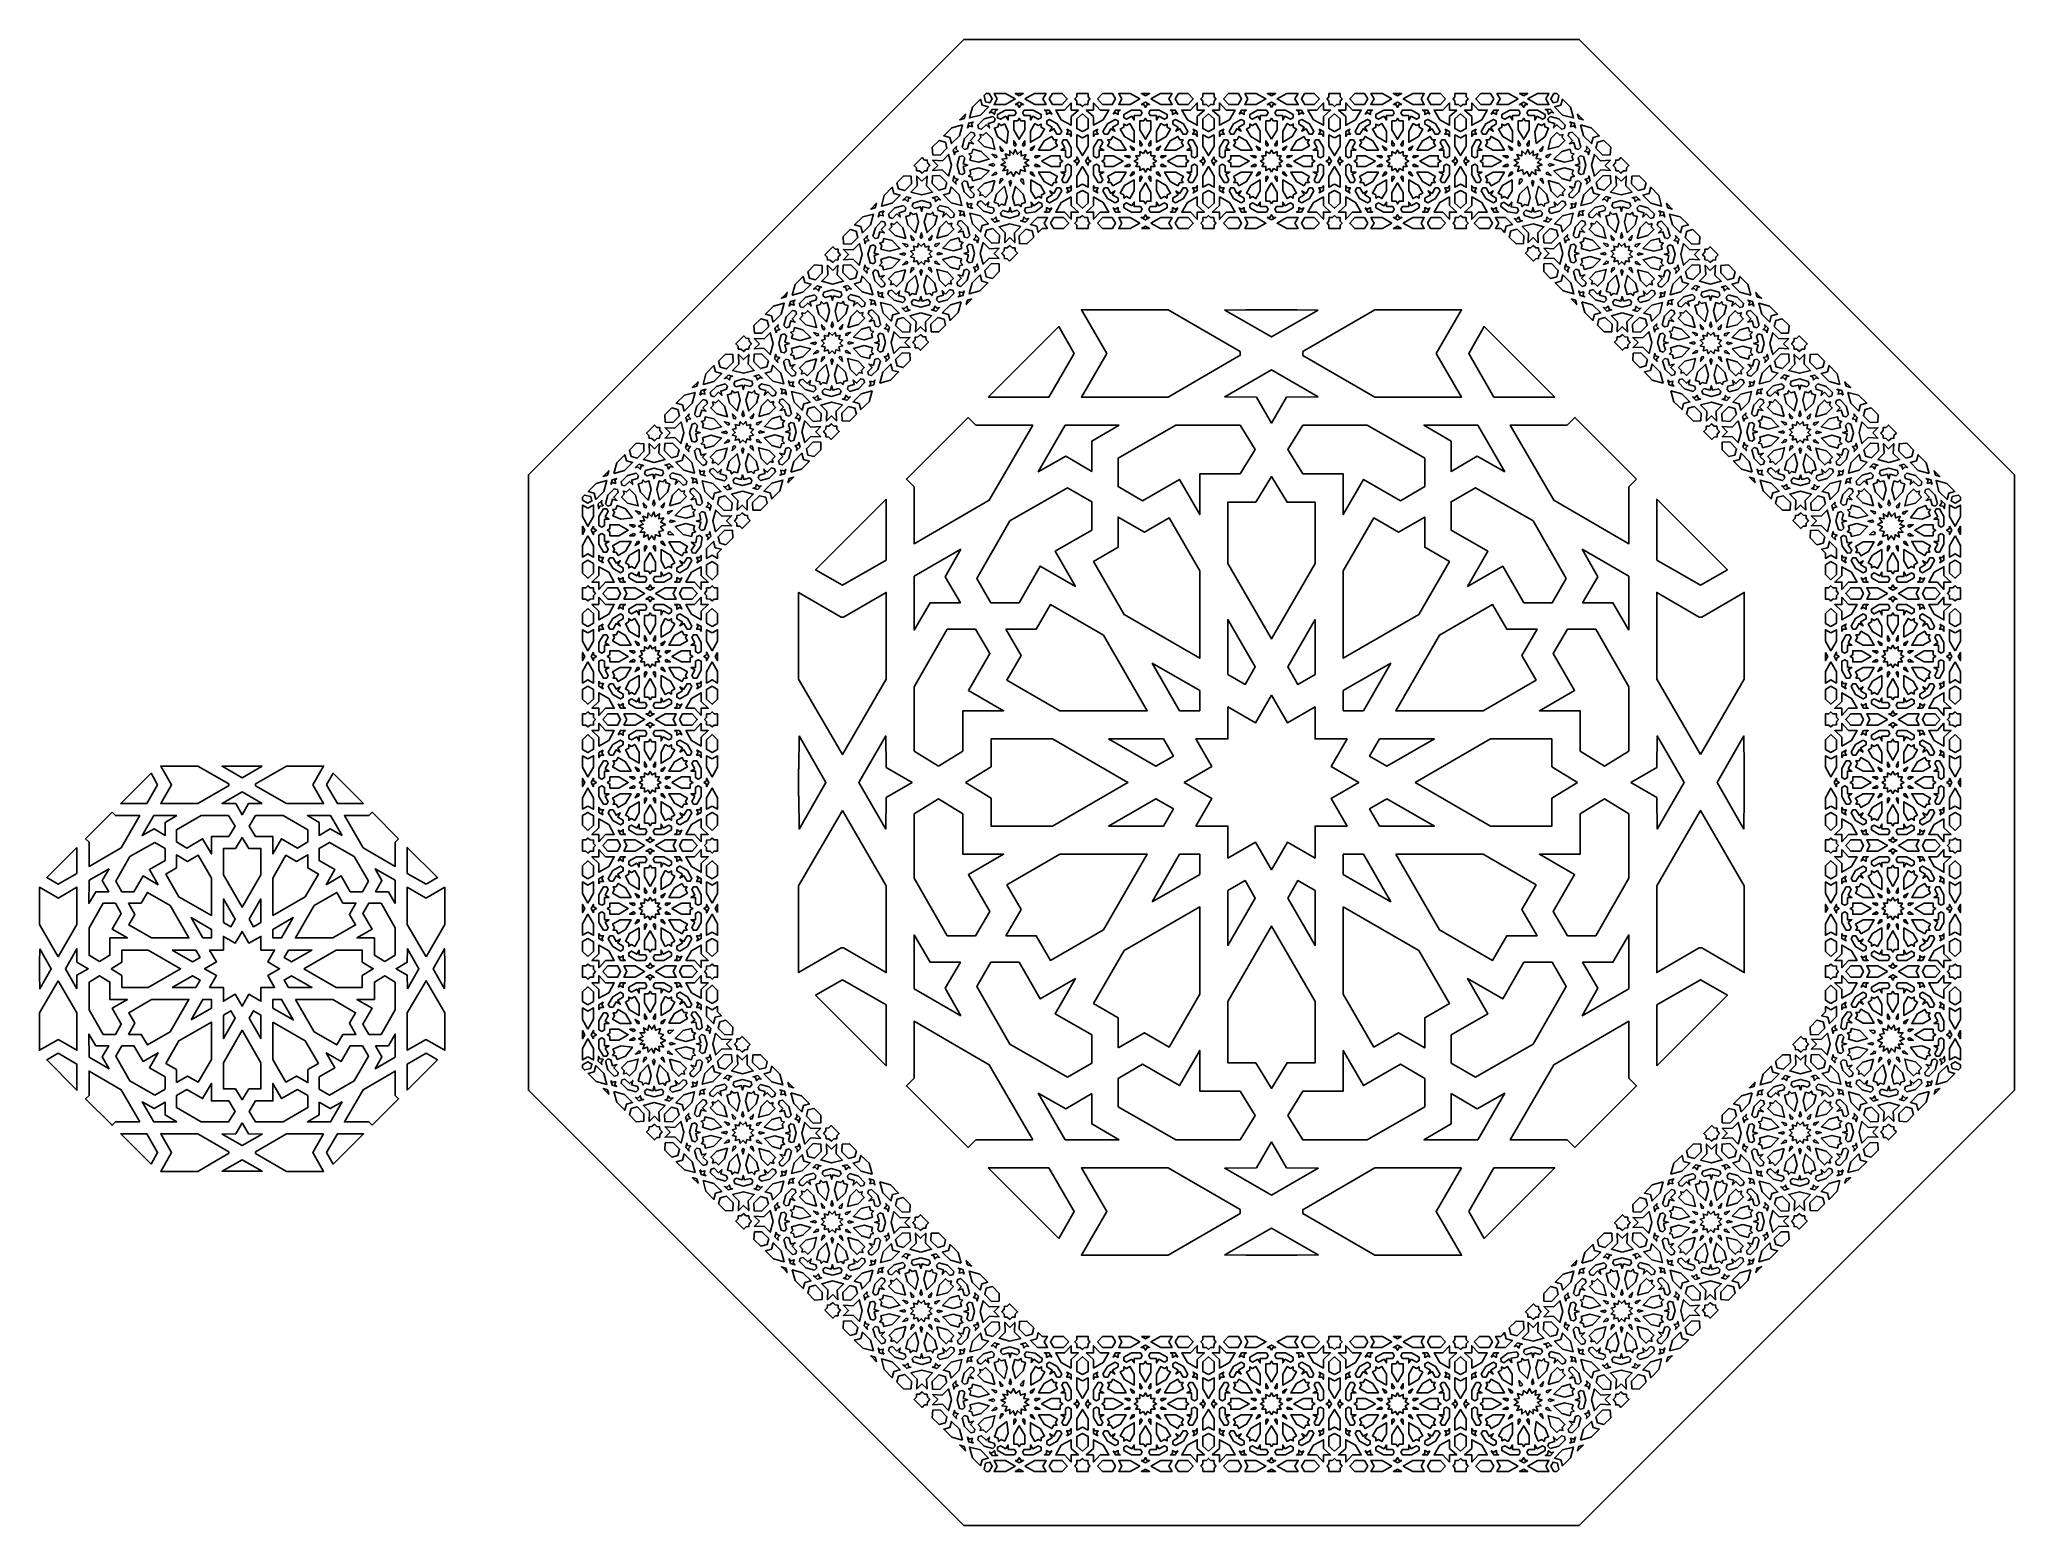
# Model space of a CAD drawing. Extents: x -912 to 550, y -550 to 550.
import ezdxf

# ---------------------------------------------------------------- set-up
doc = ezdxf.new("R2010")
doc.units = 0
doc.layers.add('LAYER_1', color=18, linetype='CONTINUOUS')

msp = doc.modelspace()

# ---------------------------------------------------------------- linework, layer by layer
at = {"layer": 'LAYER_1'}
for points in [[(227.8, -550), (550, -227.8), (550, 227.8), (227.8, 550), (-227.8, 550), (-550, 227.8), (-550, -227.8), (-227.8, -550)], [(-214.2, 501.3), (-209.6, 500.1), (-215.5, 494.1), (-223.6, 491.9), (-221.4, 499.8), (-215.4, 505.8)], [(-208.4, 503.1), (-211.6, 503.9), (-212.8, 508.5), (-211.2, 510), (-209.1, 510), (-206.7, 506)], [(-204.9, 494.8), (-205, 494.7), (-207, 496.2), (-208.8, 495.6), (-206.4, 498.4), (-202.8, 498.1), (-204.5, 497.3), (-204.9, 494.8)], [(-203, 506), (-205.4, 501.8), (-197, 501.8), (-189.7, 506), (-196.9, 510), (-205.3, 510)], [(-202.7, 494.5), (-202.7, 492.1), (-200.7, 491), (-196.7, 493.2), (-194.9, 490.3), (-194.9, 493.7), (-190.3, 493.7), (-189.1, 495.7), (-190.3, 497.8), (-197, 497.8)], [(-189.8, 501.8), (-187.9, 501.8), (-186.7, 499.7), (-185.4, 501.8), (-183.5, 501.8), (-186.7, 503.6)], [(-186.7, 508.3), (-183.7, 510), (-189.7, 510)], [(-184.2, 495.7), (-183.1, 493.7), (-178.4, 493.7), (-178.4, 490.3), (-176.7, 493.2), (-172.7, 491), (-170.6, 492.1), (-170.6, 494.5), (-176.4, 497.8), (-183, 497.8)], [(-182.5, 506), (-175.3, 501.8), (-166.9, 501.8), (-169.3, 506), (-166.9, 510), (-175.4, 510)], [(-166.5, 496.8), (-166.5, 494.4), (-164.3, 495.6), (-162.7, 494.7), (-164.5, 497.8), (-168.1, 497.8)], [(-164.5, 506), (-162.1, 501.8), (-155, 501.8), (-151.2, 506), (-155, 510), (-162.2, 510)], [(-153.2, 497.8), (-159.7, 497.8), (-155.6, 490.6), (-148.3, 486.5), (-148.3, 492.9), (-142.9, 497.8), (-148.3, 497.8), (-148.3, 503.1)], [(-144.2, 507.5), (-145.6, 506), (-144.2, 504.4), (-144.1, 501.8), (-141.6, 501.8), (-140, 500.4), (-138.4, 501.8), (-135.9, 501.8), (-135.8, 504.4), (-134.4, 506), (-135.8, 507.5), (-135.8, 510), (-144.2, 510)], [(-131.7, 497.8), (-137.1, 497.8), (-131.7, 492.9), (-131.7, 486.5), (-124.5, 490.6), (-120.3, 497.8), (-126.8, 497.8), (-131.7, 503.1)], [(-128.8, 506), (-125, 501.8), (-117.9, 501.8), (-115.5, 506), (-117.8, 510), (-125.1, 510)], [(-117.3, 494.7), (-115.7, 495.6), (-113.5, 494.4), (-113.5, 496.8), (-111.9, 497.8), (-115.5, 497.8)], [(-110.7, 506), (-113.1, 501.8), (-104.7, 501.8), (-97.5, 506), (-104.6, 510), (-113.1, 510)], [(-109.4, 494.5), (-109.4, 492.1), (-107.4, 491), (-103.3, 493.2), (-101.6, 490.3), (-101.6, 493.7), (-96.9, 493.7), (-95.8, 495.7), (-97, 497.8), (-103.6, 497.8)], [(-96.5, 501.8), (-94.6, 501.8), (-93.3, 499.7), (-92.1, 501.8), (-90.2, 501.8), (-93.3, 503.6)], [(-93.3, 508.3), (-90.3, 510), (-96.3, 510)], [(-90.9, 495.7), (-89.7, 493.7), (-85.1, 493.7), (-85.1, 490.3), (-83.3, 493.2), (-79.3, 491), (-77.3, 492.1), (-77.3, 494.5), (-83.1, 497.8), (-89.7, 497.8)], [(-89.2, 506), (-82, 501.8), (-73.6, 501.8), (-76, 506), (-73.6, 510), (-82.1, 510)], [(-73.2, 496.8), (-73.2, 494.4), (-71, 495.6), (-69.4, 494.7), (-71.2, 497.8), (-74.8, 497.8)], [(-71.2, 506), (-68.8, 501.8), (-61.7, 501.8), (-57.9, 506), (-61.6, 510), (-68.8, 510)], [(-59.9, 497.8), (-66.4, 497.8), (-62.2, 490.6), (-55, 486.5), (-55, 492.9), (-49.6, 497.8), (-55, 497.8), (-55, 503.1)], [(-50.8, 507.5), (-52.3, 506), (-50.8, 504.4), (-50.8, 501.8), (-48.2, 501.8), (-46.7, 500.4), (-45.1, 501.8), (-42.6, 501.8), (-42.5, 504.4), (-41.1, 506), (-42.5, 507.5), (-42.5, 510), (-50.8, 510)], [(-38.4, 497.8), (-43.8, 497.8), (-38.4, 492.9), (-38.4, 486.5), (-31.1, 490.6), (-26.9, 497.8), (-33.5, 497.8), (-38.4, 503.1)], [(-35.5, 506), (-31.6, 501.8), (-24.6, 501.8), (-22.1, 506), (-24.5, 510), (-31.7, 510)], [(-24, 494.7), (-22.3, 495.6), (-20.2, 494.4), (-20.2, 496.8), (-18.5, 497.8), (-22.2, 497.8)], [(-17.4, 506), (-19.8, 501.8), (-11.4, 501.8), (-4.1, 506), (-11.3, 510), (-19.7, 510)], [(-16, 494.5), (-16, 492.1), (-14, 491), (-10, 493.2), (-8.3, 490.3), (-8.3, 493.7), (-3.6, 493.7), (-2.4, 495.7), (-3.7, 497.8), (-10.3, 497.8)], [(0, 499.7), (0, 499.7), (1.2, 501.8), (3.2, 501.8), (0, 503.6), (-3.2, 501.8), (-1.2, 501.8), (0, 499.7)], [(0, 508.3), (3, 510), (0, 510), (-3, 510)], [(16, 494.5), (16, 492.1), (14, 491), (10, 493.2), (8.3, 490.3), (8.3, 493.7), (3.6, 493.7), (2.4, 495.7), (3.7, 497.8), (10.3, 497.8)], [(17.4, 506), (19.8, 501.8), (11.4, 501.8), (4.1, 506), (11.3, 510), (19.7, 510)], [(24, 494.7), (22.3, 495.6), (20.2, 494.4), (20.2, 496.8), (18.5, 497.8), (22.2, 497.8)], [(35.5, 506), (31.6, 501.8), (24.6, 501.8), (22.1, 506), (24.5, 510), (31.7, 510)], [(38.4, 497.8), (43.8, 497.8), (38.4, 492.9), (38.4, 486.5), (31.1, 490.6), (26.9, 497.8), (33.5, 497.8), (38.4, 503.1)], [(50.8, 507.5), (52.3, 506), (50.8, 504.4), (50.8, 501.8), (48.2, 501.8), (46.7, 500.4), (45.1, 501.8), (42.6, 501.8), (42.5, 504.4), (41.1, 506), (42.5, 507.5), (42.5, 510), (50.8, 510)], [(59.9, 497.8), (66.4, 497.8), (62.2, 490.6), (55, 486.5), (55, 492.9), (49.6, 497.8), (55, 497.8), (55, 503.1)], [(71.2, 506), (68.8, 501.8), (61.7, 501.8), (57.9, 506), (61.6, 510), (68.8, 510)], [(73.2, 496.8), (73.2, 494.4), (71, 495.6), (69.4, 494.7), (71.2, 497.8), (74.8, 497.8)], [(89.2, 506), (82, 501.8), (73.6, 501.8), (76, 506), (73.6, 510), (82.1, 510)], [(90.9, 495.7), (89.7, 493.7), (85.1, 493.7), (85.1, 490.3), (83.3, 493.2), (79.3, 491), (77.3, 492.1), (77.3, 494.5), (83.1, 497.8), (89.7, 497.8)], [(96.5, 501.8), (94.6, 501.8), (93.3, 499.7), (92.1, 501.8), (90.2, 501.8), (93.3, 503.6)], [(93.3, 508.3), (90.3, 510), (96.3, 510)], [(109.4, 494.5), (109.4, 492.1), (107.4, 491), (103.3, 493.2), (101.6, 490.3), (101.6, 493.7), (96.9, 493.7), (95.8, 495.7), (97, 497.8), (103.6, 497.8)], [(110.7, 506), (113.1, 501.8), (104.7, 501.8), (97.5, 506), (104.6, 510), (113.1, 510)], [(117.3, 494.7), (115.7, 495.6), (113.5, 494.4), (113.5, 496.8), (111.9, 497.8), (115.5, 497.8)], [(128.8, 506), (125, 501.8), (117.9, 501.8), (115.5, 506), (117.8, 510), (125.1, 510)], [(131.7, 497.8), (137.1, 497.8), (131.7, 492.9), (131.7, 486.5), (124.5, 490.6), (120.3, 497.8), (126.8, 497.8), (131.7, 503.1)], [(144.2, 507.5), (145.6, 506), (144.2, 504.4), (144.1, 501.8), (141.6, 501.8), (140, 500.4), (138.4, 501.8), (135.9, 501.8), (135.8, 504.4), (134.4, 506), (135.8, 507.5), (135.8, 510), (144.2, 510)], [(153.2, 497.8), (159.7, 497.8), (155.6, 490.6), (148.3, 486.5), (148.3, 492.9), (142.9, 497.8), (148.3, 497.8), (148.3, 503.1)], [(164.5, 506), (162.1, 501.8), (155, 501.8), (151.2, 506), (155, 510), (162.2, 510)], [(166.5, 496.8), (166.5, 494.4), (164.3, 495.6), (162.7, 494.7), (164.5, 497.8), (168.1, 497.8)], [(182.5, 506), (175.3, 501.8), (166.9, 501.8), (169.3, 506), (166.9, 510), (175.4, 510)], [(184.2, 495.7), (183.1, 493.7), (178.4, 493.7), (178.4, 490.3), (176.7, 493.2), (172.7, 491), (170.6, 492.1), (170.6, 494.5), (176.4, 497.8), (183, 497.8)], [(189.8, 501.8), (187.9, 501.8), (186.7, 499.7), (185.4, 501.8), (183.5, 501.8), (186.7, 503.6)], [(186.7, 508.3), (183.7, 510), (189.7, 510)], [(202.7, 494.5), (202.7, 492.1), (200.7, 491), (196.7, 493.2), (194.9, 490.3), (194.9, 493.7), (190.3, 493.7), (189.1, 495.7), (190.3, 497.8), (197, 497.8)], [(203, 506), (205.4, 501.8), (197, 501.8), (189.7, 506), (196.9, 510), (205.3, 510)], [(204.9, 494.8), (204.9, 494.8), (204.5, 497.3), (202.8, 498.1), (206.4, 498.4), (208.8, 495.6), (207, 496.2), (205, 494.7)], [(208.4, 503.1), (206.7, 506), (209.1, 510), (211.2, 510), (212.8, 508.5), (211.6, 503.9)], [(214.2, 501.3), (209.6, 500.1), (215.5, 494.1), (223.6, 491.9), (221.4, 499.8), (215.4, 505.8)], [(-228.7, 486.8), (-230.9, 478.8), (-236.8, 472.9), (-238, 477.5), (-242.6, 478.7), (-236.6, 484.7)], [(-227.4, 491.4), (-230.8, 490.5), (-226.5, 494.7)], [(-220.6, 489.1), (-222, 487.7), (-221.4, 485.4), (-223.7, 486), (-225.1, 484.6), (-224.1, 488.1)], [(-206.3, 493), (-204.6, 491.3), (-205.3, 489.1), (-209.7, 487.8), (-208.8, 484.5), (-211.3, 486.9), (-214.6, 483.6), (-216.8, 484.2), (-217.4, 486.6), (-212.7, 491.2)], [(-196, 473.1), (-202.7, 478.3), (-205.1, 484.3), (-202.3, 485.4), (-202, 487.7), (-200.2, 486.3), (-197.5, 487.5), (-194.9, 481.6)], [(-187.8, 489.7), (-190.8, 489.7), (-190.8, 483.2), (-186.7, 476.2), (-182.6, 483.2), (-182.6, 489.7), (-185.5, 489.7), (-186.7, 491.7)], [(-178.4, 482.1), (-178.4, 474), (-171.3, 478.1), (-168, 483.7), (-170.6, 485.1), (-170.6, 487.4), (-172.6, 486.3), (-175.2, 487.7)], [(-166.4, 489.7), (-166.4, 487.4), (-162.4, 485.1), (-164.2, 482.1), (-161.1, 483.9), (-158.8, 479.9), (-156.5, 479.9), (-155.3, 482), (-158.6, 487.6), (-164.3, 490.9)], [(-150.5, 482), (-151.7, 479.9), (-149.2, 479.9), (-148.3, 478.2), (-148.3, 481.8), (-151.4, 483.6)], [(-144.2, 491.2), (-144.2, 484.1), (-140, 481.8), (-140, 481.8), (-140, 481.8), (-135.8, 484.1), (-135.8, 491.2), (-140, 494.9), (-140, 494.9), (-140, 494.9)], [(-131.7, 481.8), (-131.7, 478.2), (-130.8, 479.9), (-128.3, 479.9), (-129.5, 482), (-128.6, 483.6)], [(-121.4, 487.6), (-124.8, 482), (-123.5, 479.9), (-121.2, 479.9), (-118.9, 483.9), (-115.9, 482.1), (-117.6, 485.1), (-113.6, 487.4), (-113.6, 489.7), (-115.7, 490.9)], [(-107.4, 486.3), (-109.4, 487.4), (-109.4, 485.1), (-112, 483.7), (-108.7, 478.1), (-101.6, 474), (-101.6, 482.1), (-104.8, 487.7)], [(-94.5, 489.7), (-97.5, 489.7), (-97.5, 483.2), (-93.3, 476.2), (-89.2, 483.2), (-89.2, 489.7), (-92.2, 489.7), (-93.3, 491.7)], [(-85.1, 482.1), (-85.1, 474), (-78, 478.1), (-74.7, 483.7), (-77.3, 485.1), (-77.3, 487.4), (-79.3, 486.3), (-81.8, 487.7)], [(-73.1, 489.7), (-73.1, 487.4), (-69.1, 485.1), (-70.8, 482.1), (-67.8, 483.9), (-65.5, 479.9), (-63.1, 479.9), (-61.9, 482), (-65.2, 487.6), (-71, 490.9)], [(-57.1, 482), (-58.4, 479.9), (-55.9, 479.9), (-55, 478.2), (-55, 481.8), (-58.1, 483.6)], [(-50.8, 491.2), (-50.8, 484.1), (-46.7, 481.8), (-46.7, 481.8), (-46.6, 481.8), (-42.5, 484.1), (-42.5, 491.2), (-46.6, 494.9), (-46.7, 494.9), (-46.7, 494.9)], [(-38.4, 481.8), (-38.4, 478.2), (-37.4, 479.9), (-35, 479.9), (-36.2, 482), (-35.3, 483.6)], [(-28.1, 487.6), (-31.4, 482), (-30.2, 479.9), (-27.9, 479.9), (-25.6, 483.9), (-22.5, 482.1), (-24.3, 485.1), (-20.3, 487.4), (-20.3, 489.7), (-22.4, 490.9)], [(-14.1, 486.3), (-16.1, 487.4), (-16.1, 485.1), (-18.6, 483.7), (-15.4, 478.1), (-8.3, 474), (-8.3, 482.1), (-11.5, 487.7)], [(0, 476.2), (0, 476.2), (4.1, 483.2), (4.1, 489.7), (1.2, 489.7), (0, 491.7), (0, 491.7), (0, 491.7), (-1.2, 489.7), (-4.1, 489.7), (-4.1, 483.2), (0, 476.2)], [(14.1, 486.3), (16.1, 487.4), (16.1, 485.1), (18.6, 483.7), (15.4, 478.1), (8.3, 474), (8.3, 482.1), (11.5, 487.7)], [(28.1, 487.6), (31.4, 482), (30.2, 479.9), (27.9, 479.9), (25.6, 483.9), (22.5, 482.1), (24.3, 485.1), (20.3, 487.4), (20.3, 489.7), (22.4, 490.9)], [(38.4, 481.8), (38.4, 478.2), (37.4, 479.9), (35, 479.9), (36.2, 482), (35.3, 483.6)], [(50.8, 491.2), (50.8, 484.1), (46.7, 481.8), (46.7, 481.8), (46.6, 481.8), (42.5, 484.1), (42.5, 491.2), (46.6, 494.9), (46.7, 494.9), (46.7, 494.9)], [(57.1, 482), (58.4, 479.9), (55.9, 479.9), (55, 478.2), (55, 481.8), (58.1, 483.6)], [(73.1, 489.7), (73.1, 487.4), (69.1, 485.1), (70.8, 482.1), (67.8, 483.9), (65.5, 479.9), (63.1, 479.9), (61.9, 482), (65.2, 487.6), (71, 490.9)], [(85.1, 482.1), (85.1, 474), (78, 478.1), (74.7, 483.7), (77.3, 485.1), (77.3, 487.4), (79.3, 486.3), (81.8, 487.7)], [(94.5, 489.7), (97.5, 489.7), (97.5, 483.2), (93.3, 476.2), (89.2, 483.2), (89.2, 489.7), (92.2, 489.7), (93.3, 491.7)], [(107.4, 486.3), (109.4, 487.4), (109.4, 485.1), (112, 483.7), (108.7, 478.1), (101.6, 474), (101.6, 482.1), (104.8, 487.7)], [(121.4, 487.6), (124.8, 482), (123.5, 479.9), (121.2, 479.9), (118.9, 483.9), (115.9, 482.1), (117.6, 485.1), (113.6, 487.4), (113.6, 489.7), (115.7, 490.9)], [(131.7, 481.8), (131.7, 478.2), (130.8, 479.9), (128.3, 479.9), (129.5, 482), (128.6, 483.6)], [(144.2, 491.2), (144.2, 484.1), (140, 481.8), (140, 481.8), (140, 481.8), (135.8, 484.1), (135.8, 491.2), (140, 494.9), (140, 494.9), (140, 494.9)], [(150.5, 482), (151.7, 479.9), (149.2, 479.9), (148.3, 478.2), (148.3, 481.8), (151.4, 483.6)], [(166.4, 489.7), (166.4, 487.4), (162.4, 485.1), (164.2, 482.1), (161.1, 483.9), (158.8, 479.9), (156.5, 479.9), (155.3, 482), (158.6, 487.6), (164.3, 490.9)], [(178.4, 482.1), (178.4, 474), (171.3, 478.1), (168, 483.7), (170.6, 485.1), (170.6, 487.4), (172.6, 486.3), (175.2, 487.7)], [(187.8, 489.7), (190.8, 489.7), (190.8, 483.2), (186.7, 476.2), (182.6, 483.2), (182.6, 489.7), (185.5, 489.7), (186.7, 491.7)], [(196, 473.1), (194.9, 481.6), (197.5, 487.5), (200.2, 486.3), (202, 487.7), (202.3, 485.4), (205.1, 484.3), (202.7, 478.3)], [(206.3, 493), (204.6, 491.3), (205.3, 489.1), (209.7, 487.8), (208.8, 484.5), (211.3, 486.9), (214.6, 483.6), (216.8, 484.2), (217.4, 486.6), (212.7, 491.2)], [(220.6, 489.1), (222, 487.7), (221.4, 485.4), (223.7, 486), (225.1, 484.6), (224.1, 488.1)], [(227.4, 491.4), (230.8, 490.5), (226.5, 494.7)], [(228.7, 486.8), (230.9, 478.8), (236.8, 472.9), (238, 477.5), (242.6, 478.7), (236.6, 484.7)], [(-241.4, 474.1), (-240.2, 469.5), (-245.2, 464.5), (-250.8, 464.7), (-251.1, 470.2), (-245.9, 475.3)], [(-233.6, 469), (-231.9, 467.3), (-234.2, 466.7), (-234.7, 464.8), (-235.6, 468.3), (-233.1, 470.9)], [(-220.2, 480.8), (-219.7, 478.6), (-222.9, 475.3), (-220.5, 472.8), (-223.9, 473.7), (-225.1, 469.2), (-227.3, 468.6), (-229, 470.3), (-227.3, 476.7), (-222.6, 481.4)], [(-214.8, 467.1), (-209, 461.4), (-216.9, 459.2), (-223.2, 460.8), (-222.4, 463.6), (-224, 465.3), (-221.8, 465.9), (-221, 468.7)], [(-213.4, 479.1), (-211.3, 481.1), (-206.8, 476.6), (-204.7, 468.7), (-212.6, 470.8), (-217.2, 475.3), (-215.1, 477.4), (-215.7, 479.7)], [(-198.6, 468.4), (-199, 467.2), (-200.2, 467.5), (-201, 470.9)], [(-186.5, 450.1), (-185.9, 453.6), (-182.1, 452.3), (-183.4, 456), (-179.6, 456.6), (-182.7, 458.8), (-179.6, 460.9), (-183.4, 461.6), (-181.6, 464.8), (-185.3, 463.8), (-185.2, 467.5), (-188.1, 465.1), (-189.7, 468.5), (-191.2, 465.1), (-193.7, 467.6), (-193.7, 464.1), (-197.1, 465.4), (-195.9, 461.9), (-199.6, 461.5), (-196.9, 459), (-200.3, 457.1), (-196.7, 456.1), (-198.9, 452.9), (-195.2, 453.6), (-195.9, 449.9), (-192.7, 452.1), (-191, 448.6), (-189.3, 452.2)], [(-190.8, 471.7), (-189.7, 471.1), (-189.1, 472.2), (-190.8, 475.1)], [(-184.3, 472.2), (-183.7, 471.1), (-182.6, 471.7), (-182.6, 475.1)], [(-178.4, 469.4), (-178.4, 468.1), (-177.2, 468.1), (-175.4, 471.1)], [(-168.3, 475.1), (-172.4, 468.1), (-164.2, 468.1), (-158.5, 471.3), (-160, 473.8), (-158.8, 475.8), (-161.2, 475.8), (-162.6, 478.3)], [(-155.2, 473.8), (-152.9, 469.8), (-155.9, 468.1), (-152.4, 468.1), (-152.4, 463.5), (-150.4, 462.4), (-148.3, 463.6), (-148.3, 470.1), (-151.6, 475.8), (-154, 475.8)], [(-144.2, 471.1), (-140, 464.1), (-140, 464.1), (-140, 464.1), (-135.8, 471.1), (-135.8, 479.4), (-140, 477.1), (-140, 477.1), (-140, 477.1), (-144.2, 479.4)], [(-131.7, 470.1), (-131.7, 463.6), (-129.6, 462.4), (-127.6, 463.5), (-127.6, 468.1), (-124.1, 468.1), (-127.1, 469.8), (-124.8, 473.8), (-126, 475.8), (-128.4, 475.8)], [(-118.9, 475.8), (-121.2, 475.8), (-120, 473.8), (-121.5, 471.3), (-115.8, 468.1), (-107.6, 468.1), (-111.7, 475.1), (-117.4, 478.3)], [(-102.9, 468.1), (-101.6, 468.1), (-101.6, 469.4), (-104.6, 471.1)], [(-94.8, 465.5), (-97.5, 467), (-97.5, 464), (-100.5, 464), (-99, 461.5), (-101.6, 460), (-99, 458.5), (-100.5, 456), (-97.5, 456), (-97.5, 453), (-94.8, 454.5), (-93.3, 451.9), (-91.8, 454.5), (-89.2, 453), (-89.2, 456), (-86.2, 456), (-87.7, 458.5), (-85.1, 460), (-87.7, 461.5), (-86.2, 464), (-89.2, 464), (-89.2, 467), (-91.8, 465.5), (-93.3, 468.1)], [(-97.5, 471.7), (-96.4, 471.1), (-95.7, 472.2), (-97.5, 475.1)], [(-91, 472.2), (-90.3, 471.1), (-89.2, 471.7), (-89.2, 475.1)], [(-85.1, 469.4), (-85.1, 468.1), (-83.8, 468.1), (-82.1, 471.1)], [(-75, 475.1), (-79.1, 468.1), (-70.8, 468.1), (-65.2, 471.3), (-66.7, 473.8), (-65.5, 475.8), (-67.8, 475.8), (-69.3, 478.3)], [(-61.9, 473.8), (-59.6, 469.8), (-62.6, 468.1), (-59.1, 468.1), (-59.1, 463.5), (-57.1, 462.4), (-55, 463.6), (-55, 470.1), (-58.3, 475.8), (-60.7, 475.8)], [(-50.8, 471.1), (-46.7, 464.1), (-46.7, 464.1), (-46.6, 464.1), (-42.5, 471.1), (-42.5, 479.4), (-46.6, 477.1), (-46.7, 477.1), (-46.7, 477.1), (-50.8, 479.4)], [(-38.4, 470.1), (-38.4, 463.6), (-36.3, 462.4), (-34.3, 463.5), (-34.3, 468.1), (-30.8, 468.1), (-33.8, 469.8), (-31.5, 473.8), (-32.6, 475.8), (-35.1, 475.8)], [(-25.5, 475.8), (-27.9, 475.8), (-26.7, 473.8), (-28.2, 471.3), (-22.5, 468.1), (-14.3, 468.1), (-18.4, 475.1), (-24.1, 478.3)], [(-9.5, 468.1), (-8.3, 468.1), (-8.3, 469.4), (-11.3, 471.1)], [(0, 451.9), (0, 451.9), (1.5, 454.5), (4.1, 453), (4.1, 456), (7.1, 456), (5.6, 458.5), (8.2, 460), (5.6, 461.5), (7.1, 464), (4.1, 464), (4.1, 467), (1.5, 465.5), (0, 468.1), (0, 468.1), (0, 468.1), (-1.5, 465.5), (-4.1, 467), (-4.1, 464), (-7.1, 464), (-5.6, 461.5), (-8.2, 460), (-5.6, 458.5), (-7.1, 456), (-4.1, 456), (-4.1, 453), (-1.5, 454.5), (0, 451.9)], [(-4.1, 471.7), (-3, 471.1), (-2.4, 472.2), (-4.1, 475.1)], [(4.1, 471.7), (3, 471.1), (2.4, 472.2), (4.1, 475.1)], [(9.5, 468.1), (8.3, 468.1), (8.3, 469.4), (11.3, 471.1)], [(25.5, 475.8), (27.9, 475.8), (26.7, 473.8), (28.2, 471.3), (22.5, 468.1), (14.3, 468.1), (18.4, 475.1), (24.1, 478.3)], [(38.4, 470.1), (38.4, 463.6), (36.3, 462.4), (34.3, 463.5), (34.3, 468.1), (30.8, 468.1), (33.8, 469.8), (31.5, 473.8), (32.6, 475.8), (35.1, 475.8)], [(50.8, 471.1), (46.7, 464.1), (46.7, 464.1), (46.6, 464.1), (42.5, 471.1), (42.5, 479.4), (46.6, 477.1), (46.7, 477.1), (46.7, 477.1), (50.8, 479.4)], [(61.9, 473.8), (59.6, 469.8), (62.6, 468.1), (59.1, 468.1), (59.1, 463.5), (57.1, 462.4), (55, 463.6), (55, 470.1), (58.3, 475.8), (60.7, 475.8)], [(75, 475.1), (79.1, 468.1), (70.8, 468.1), (65.2, 471.3), (66.7, 473.8), (65.5, 475.8), (67.8, 475.8), (69.3, 478.3)], [(85.1, 469.4), (85.1, 468.1), (83.8, 468.1), (82.1, 471.1)], [(94.8, 465.5), (97.5, 467), (97.5, 464), (100.5, 464), (99, 461.5), (101.6, 460), (99, 458.5), (100.5, 456), (97.5, 456), (97.5, 453), (94.8, 454.5), (93.3, 451.9), (91.8, 454.5), (89.2, 453), (89.2, 456), (86.2, 456), (87.7, 458.5), (85.1, 460), (87.7, 461.5), (86.2, 464), (89.2, 464), (89.2, 467), (91.8, 465.5), (93.3, 468.1)], [(91, 472.2), (90.3, 471.1), (89.2, 471.7), (89.2, 475.1)], [(97.5, 471.7), (96.4, 471.1), (95.7, 472.2), (97.5, 475.1)], [(102.9, 468.1), (101.6, 468.1), (101.6, 469.4), (104.6, 471.1)], [(118.9, 475.8), (121.2, 475.8), (120, 473.8), (121.5, 471.3), (115.8, 468.1), (107.6, 468.1), (111.7, 475.1), (117.4, 478.3)], [(131.7, 470.1), (131.7, 463.6), (129.6, 462.4), (127.6, 463.5), (127.6, 468.1), (124.1, 468.1), (127.1, 469.8), (124.8, 473.8), (126, 475.8), (128.4, 475.8)], [(144.2, 471.1), (140, 464.1), (140, 464.1), (140, 464.1), (135.8, 471.1), (135.8, 479.4), (140, 477.1), (140, 477.1), (140, 477.1), (144.2, 479.4)], [(155.2, 473.8), (152.9, 469.8), (155.9, 468.1), (152.4, 468.1), (152.4, 463.5), (150.4, 462.4), (148.3, 463.6), (148.3, 470.1), (151.6, 475.8), (154, 475.8)], [(168.3, 475.1), (172.4, 468.1), (164.2, 468.1), (158.5, 471.3), (160, 473.8), (158.8, 475.8), (161.2, 475.8), (162.6, 478.3)], [(178.4, 469.4), (178.4, 468.1), (177.2, 468.1), (175.4, 471.1)], [(186.5, 450.1), (189.3, 452.2), (191, 448.6), (192.7, 452.1), (195.9, 449.9), (195.2, 453.6), (198.9, 452.9), (196.7, 456.1), (200.3, 457.1), (196.9, 459), (199.6, 461.5), (195.9, 461.9), (197.1, 465.4), (193.7, 464.1), (193.7, 467.6), (191.2, 465.1), (189.7, 468.5), (188.1, 465.1), (185.2, 467.5), (185.3, 463.8), (181.6, 464.8), (183.4, 461.6), (179.6, 460.9), (182.7, 458.8), (179.6, 456.6), (183.4, 456), (182.1, 452.3), (185.9, 453.6)], [(184.3, 472.2), (183.7, 471.1), (182.6, 471.7), (182.6, 475.1)], [(190.8, 471.7), (189.7, 471.1), (189.1, 472.2), (190.8, 475.1)], [(198.6, 468.4), (199, 467.2), (200.2, 467.5), (201, 470.9)], [(213.4, 479.1), (211.3, 481.1), (206.8, 476.6), (204.7, 468.7), (212.6, 470.8), (217.2, 475.3), (215.1, 477.4), (215.7, 479.7)], [(214.8, 467.1), (209, 461.4), (216.9, 459.2), (223.2, 460.8), (222.4, 463.6), (224, 465.3), (221.8, 465.9), (221, 468.7)], [(220.2, 480.8), (219.7, 478.6), (222.9, 475.3), (220.5, 472.8), (223.9, 473.7), (225.1, 469.2), (227.3, 468.6), (229, 470.3), (227.3, 476.7), (222.6, 481.4)], [(233.6, 469), (231.9, 467.3), (234.2, 466.7), (234.7, 464.8), (235.6, 468.3), (233.1, 470.9)], [(241.4, 474.1), (240.2, 469.5), (245.2, 464.5), (250.8, 464.7), (251.1, 470.2), (245.9, 475.3)], [(-256.9, 460.8), (-254.8, 460.7), (-254.7, 458.6), (-253, 456.7), (-254.7, 454.9), (-254.9, 452.9), (-256.9, 452.7), (-258.7, 451), (-260.6, 452.7), (-262.7, 452.8), (-262.8, 454.9), (-264.6, 456.7), (-258.7, 462.6)], [(-243.6, 460.3), (-239, 464.9), (-236.9, 456.9), (-239.1, 448.9), (-243.7, 453.4), (-250.9, 453), (-247.1, 456.8), (-250.9, 460.6)], [(-228.6, 464), (-227, 462.3), (-228.2, 457.9), (-224.8, 457), (-228.2, 456.1), (-227.1, 451.6), (-228.7, 450), (-231, 450.6), (-232.7, 456.9), (-230.9, 463.3)], [(-217, 455), (-209.1, 452.9), (-214.9, 447.1), (-221.2, 445.4), (-221.9, 448.2), (-224.2, 448.8), (-222.5, 450.4), (-223.2, 453.2)], [(-205.7, 458.1), (-204.8, 457.2), (-205.7, 456.3), (-209, 457.1)], [(-203.6, 464.2), (-203.2, 463), (-204.5, 462.6), (-206.9, 465)], [(-175.4, 463), (-174.3, 462.3), (-171.3, 464), (-174.8, 464)], [(-175.4, 457), (-174.8, 456), (-171.3, 456), (-174.3, 457.7)], [(-170.2, 460), (-163.1, 455.9), (-156.5, 455.9), (-156.5, 458.8), (-154.5, 460), (-156.5, 461.2), (-156.5, 464), (-163.1, 464)], [(-152.4, 456.5), (-152.4, 451.9), (-155.9, 451.9), (-152.9, 450.2), (-155.2, 446.2), (-154, 444.2), (-151.6, 444.2), (-148.3, 449.9), (-148.3, 456.4), (-150.4, 457.6)], [(-144.2, 461.2), (-146.3, 460), (-144.2, 458.8), (-144.2, 456.9), (-142.3, 460), (-144.2, 463.1)], [(-144.2, 448.9), (-144.2, 440.6), (-140, 442.9), (-140, 442.9), (-140, 442.9), (-135.8, 440.6), (-135.8, 448.9), (-140, 455.9), (-140, 455.9), (-140, 455.9)], [(-137.7, 460), (-135.8, 456.9), (-135.8, 458.8), (-133.7, 460), (-135.8, 461.2), (-135.8, 463.1)], [(-131.7, 456.4), (-131.7, 449.9), (-128.4, 444.2), (-126, 444.2), (-124.8, 446.2), (-127.1, 450.2), (-124.1, 451.9), (-127.6, 451.9), (-127.6, 456.5), (-129.6, 457.6)], [(-123.5, 461.2), (-125.5, 460), (-123.5, 458.8), (-123.5, 455.9), (-116.9, 455.9), (-109.8, 460), (-116.9, 464), (-123.5, 464)], [(-105.7, 462.3), (-104.6, 463), (-105.2, 464), (-108.7, 464)], [(-108.7, 456), (-105.2, 456), (-104.6, 457), (-105.7, 457.7)], [(-82.1, 463), (-81, 462.3), (-78, 464), (-81.5, 464)], [(-82.1, 457), (-81.5, 456), (-78, 456), (-81, 457.7)], [(-76.9, 460), (-69.7, 455.9), (-63.2, 455.9), (-63.2, 458.8), (-61.2, 460), (-63.2, 461.2), (-63.2, 464), (-69.7, 464)], [(-59.1, 456.5), (-59.1, 451.9), (-62.6, 451.9), (-59.6, 450.2), (-61.9, 446.2), (-60.7, 444.2), (-58.3, 444.2), (-55, 449.9), (-55, 456.4), (-57.1, 457.6)], [(-50.8, 461.2), (-53, 460), (-50.8, 458.8), (-50.8, 456.9), (-49, 460), (-50.8, 463.1)], [(-50.8, 448.9), (-50.8, 440.6), (-46.7, 442.9), (-46.7, 442.9), (-46.6, 442.9), (-42.5, 440.6), (-42.5, 448.9), (-46.6, 455.9), (-46.7, 455.9), (-46.7, 455.9)], [(-44.3, 460), (-42.5, 456.9), (-42.5, 458.8), (-40.4, 460), (-42.5, 461.2), (-42.5, 463.1)], [(-38.4, 456.4), (-38.4, 449.9), (-35.1, 444.2), (-32.6, 444.2), (-31.5, 446.2), (-33.8, 450.2), (-30.8, 451.9), (-34.3, 451.9), (-34.3, 456.5), (-36.3, 457.6)], [(-30.1, 461.2), (-32.2, 460), (-30.1, 458.8), (-30.1, 455.9), (-23.6, 455.9), (-16.5, 460), (-23.6, 464), (-30.1, 464)], [(-12.4, 462.3), (-11.3, 463), (-11.9, 464), (-15.4, 464)], [(-15.4, 456), (-11.9, 456), (-11.3, 457), (-12.4, 457.7)], [(12.4, 462.3), (11.3, 463), (11.9, 464), (15.4, 464)], [(15.4, 456), (11.9, 456), (11.3, 457), (12.4, 457.7)], [(30.1, 461.2), (32.2, 460), (30.1, 458.8), (30.1, 455.9), (23.6, 455.9), (16.5, 460), (23.6, 464), (30.1, 464)], [(38.4, 456.4), (38.4, 449.9), (35.1, 444.2), (32.6, 444.2), (31.5, 446.2), (33.8, 450.2), (30.8, 451.9), (34.3, 451.9), (34.3, 456.5), (36.3, 457.6)], [(44.3, 460), (42.5, 456.9), (42.5, 458.8), (40.4, 460), (42.5, 461.2), (42.5, 463.1)], [(50.8, 448.9), (50.8, 440.6), (46.7, 442.9), (46.7, 442.9), (46.6, 442.9), (42.5, 440.6), (42.5, 448.9), (46.6, 455.9), (46.7, 455.9), (46.7, 455.9)], [(50.8, 461.2), (53, 460), (50.8, 458.8), (50.8, 456.9), (49, 460), (50.8, 463.1)], [(59.1, 456.5), (59.1, 451.9), (62.6, 451.9), (59.6, 450.2), (61.9, 446.2), (60.7, 444.2), (58.3, 444.2), (55, 449.9), (55, 456.4), (57.1, 457.6)], [(76.9, 460), (69.7, 455.9), (63.2, 455.9), (63.2, 458.8), (61.2, 460), (63.2, 461.2), (63.2, 464), (69.7, 464)], [(82.1, 463), (81, 462.3), (78, 464), (81.5, 464)], [(82.1, 457), (81.5, 456), (78, 456), (81, 457.7)], [(105.7, 462.3), (104.6, 463), (105.2, 464), (108.7, 464)], [(108.7, 456), (105.2, 456), (104.6, 457), (105.7, 457.7)], [(123.5, 461.2), (125.5, 460), (123.5, 458.8), (123.5, 455.9), (116.9, 455.9), (109.8, 460), (116.9, 464), (123.5, 464)], [(131.7, 456.4), (131.7, 449.9), (128.4, 444.2), (126, 444.2), (124.8, 446.2), (127.1, 450.2), (124.1, 451.9), (127.6, 451.9), (127.6, 456.5), (129.6, 457.6)], [(137.7, 460), (135.8, 456.9), (135.8, 458.8), (133.7, 460), (135.8, 461.2), (135.8, 463.1)], [(144.2, 448.9), (144.2, 440.6), (140, 442.9), (140, 442.9), (140, 442.9), (135.8, 440.6), (135.8, 448.9), (140, 455.9), (140, 455.9), (140, 455.9)], [(144.2, 461.2), (146.3, 460), (144.2, 458.8), (144.2, 456.9), (142.3, 460), (144.2, 463.1)], [(152.4, 456.5), (152.4, 451.9), (155.9, 451.9), (152.9, 450.2), (155.2, 446.2), (154, 444.2), (151.6, 444.2), (148.3, 449.9), (148.3, 456.4), (150.4, 457.6)], [(170.2, 460), (163.1, 455.9), (156.5, 455.9), (156.5, 458.8), (154.5, 460), (156.5, 461.2), (156.5, 464), (163.1, 464)], [(175.4, 463), (174.3, 462.3), (171.3, 464), (174.8, 464)], [(175.4, 457), (174.8, 456), (171.3, 456), (174.3, 457.7)], [(203.6, 464.2), (203.2, 463), (204.5, 462.6), (206.9, 465)], [(205.7, 458.1), (204.8, 457.2), (205.7, 456.3), (209, 457.1)], [(217, 455), (209.1, 452.9), (214.9, 447.1), (221.2, 445.4), (221.9, 448.2), (224.2, 448.8), (222.5, 450.4), (223.2, 453.2)], [(228.6, 464), (227, 462.3), (228.2, 457.9), (224.8, 457), (228.2, 456.1), (227.1, 451.6), (228.7, 450), (231, 450.6), (232.7, 456.9), (230.9, 463.3)], [(243.6, 460.3), (239, 464.9), (236.9, 456.9), (239.1, 448.9), (243.7, 453.4), (250.9, 453), (247.1, 456.8), (250.9, 460.6)], [(256.9, 460.8), (254.8, 460.7), (254.7, 458.6), (253, 456.7), (254.7, 454.9), (254.9, 452.9), (256.9, 452.7), (258.7, 451), (260.6, 452.7), (262.7, 452.8), (262.8, 454.9), (264.6, 456.7), (258.7, 462.6)], [(-279.5, 436), (-274.9, 434.8), (-280.8, 428.9), (-288.8, 426.7), (-286.7, 434.6), (-280.7, 440.6)], [(-266.7, 448.8), (-266.5, 443.2), (-271.5, 438.2), (-276.1, 439.4), (-277.3, 443.9), (-272.2, 449)], [(-258.8, 445.1), (-255, 448.9), (-255.4, 441.7), (-250.9, 437.1), (-258.9, 434.9), (-266.9, 437), (-262.3, 441.6), (-262.6, 448.9)], [(-245.4, 449.3), (-240.4, 444.2), (-241.6, 439.7), (-241.7, 439.7), (-241.7, 439.6), (-246.3, 438.4), (-251.3, 443.4), (-251, 448.9), (-250.9, 448.9), (-250.9, 449)], [(-231.2, 435), (-229.1, 427.2), (-229.2, 427.2), (-229.2, 427.1), (-237, 429.2), (-242.9, 435.1), (-238.4, 436.3), (-238.4, 436.4), (-238.3, 436.4), (-237.1, 440.9)], [(-234.4, 447.2), (-232, 446.6), (-233.8, 444.8), (-233.3, 443), (-235.8, 445.5), (-234.9, 449)], [(-225.3, 444.8), (-224.1, 440.3), (-220.7, 441.3), (-223.2, 438.8), (-220, 435.5), (-220.6, 433.3), (-223, 432.7), (-227.6, 437.3), (-229.2, 443.6), (-227.5, 445.3)], [(-204.9, 445.6), (-207.1, 437.7), (-211.7, 433.1), (-213.8, 435.1), (-216, 434.5), (-215.4, 436.8), (-217.4, 438.8), (-212.8, 443.4)], [(-203.3, 451.4), (-203.7, 450.2), (-207, 449.3), (-204.5, 451.7)], [(-195.6, 433.6), (-197.3, 427.3), (-200.1, 428), (-201.8, 426.4), (-202.4, 428.6), (-205.2, 429.3), (-203.5, 435.6), (-197.6, 441.4)], [(-199.1, 447.2), (-198.8, 446), (-201.3, 443.5), (-200.4, 446.9)], [(-192.5, 444.8), (-193.4, 441.5), (-194.3, 444.8), (-193.4, 445.7)], [(-183.7, 435.5), (-182.1, 429.3), (-184.9, 428.5), (-185.5, 426.3), (-187.2, 427.9), (-190, 427.1), (-191.6, 433.4), (-189.4, 441.3)], [(-183.3, 442.6), (-185.7, 445.4), (-185.1, 446.8), (-183.7, 446.3)], [(-178.4, 450.6), (-175.4, 448.9), (-177.2, 451.9), (-178.4, 451.9)], [(-178.1, 437.9), (-174.8, 432.3), (-172.3, 433.7), (-170.2, 432.6), (-170.2, 434.9), (-167.7, 436.3), (-170.9, 441.9), (-178.1, 446)], [(-168.3, 444.9), (-162.6, 441.7), (-161.2, 444.2), (-158.8, 444.2), (-160, 446.2), (-158.5, 448.7), (-164.2, 451.9), (-172.4, 451.9)], [(-161.1, 436.1), (-164.2, 437.9), (-162.4, 434.9), (-166.4, 432.6), (-166.4, 430.3), (-164.3, 429.1), (-158.6, 432.4), (-155.3, 438), (-156.5, 440.1), (-158.8, 440.1)], [(-149.2, 440.1), (-151.7, 440.1), (-150.5, 438), (-151.4, 436.4), (-148.3, 438.2), (-148.3, 441.8)], [(-131.7, 438.2), (-128.6, 436.4), (-129.5, 438), (-128.3, 440.1), (-130.8, 440.1), (-131.7, 441.8)], [(-124.8, 438), (-121.4, 432.4), (-115.7, 429.1), (-113.6, 430.3), (-113.6, 432.6), (-117.6, 434.9), (-115.9, 437.9), (-118.9, 436.1), (-121.2, 440.1), (-123.5, 440.1)], [(-121.5, 448.7), (-120, 446.2), (-121.2, 444.2), (-118.9, 444.2), (-117.4, 441.7), (-111.7, 444.9), (-107.6, 451.9), (-115.8, 451.9)], [(-108.7, 441.9), (-112, 436.3), (-109.4, 434.9), (-109.4, 432.6), (-107.4, 433.7), (-104.8, 432.3), (-101.6, 437.9), (-101.6, 446)], [(-104.6, 448.9), (-101.6, 450.6), (-101.6, 451.9), (-102.9, 451.9)], [(-97.5, 448.3), (-97.5, 444.9), (-95.7, 447.8), (-96.4, 448.9)], [(-97.5, 436.8), (-97.5, 430.3), (-94.5, 430.3), (-93.3, 428.3), (-92.2, 430.3), (-89.2, 430.3), (-89.2, 436.8), (-93.3, 443.8)], [(-91, 447.8), (-89.2, 444.9), (-89.2, 448.3), (-90.3, 448.9)], [(-85.1, 450.6), (-82.1, 448.9), (-83.8, 451.9), (-85.1, 451.9)], [(-85.1, 437.9), (-81.8, 432.3), (-79.3, 433.7), (-77.3, 432.6), (-77.3, 434.9), (-74.7, 436.3), (-78, 441.9), (-85.1, 446)], [(-75, 444.9), (-69.3, 441.7), (-67.8, 444.2), (-65.5, 444.2), (-66.7, 446.2), (-65.2, 448.7), (-70.8, 451.9), (-79.1, 451.9)], [(-67.8, 436.1), (-70.8, 437.9), (-69.1, 434.9), (-73.1, 432.6), (-73.1, 430.3), (-71, 429.1), (-65.2, 432.4), (-61.9, 438), (-63.1, 440.1), (-65.5, 440.1)], [(-55.9, 440.1), (-58.4, 440.1), (-57.1, 438), (-58.1, 436.4), (-55, 438.2), (-55, 441.8)], [(-38.4, 438.2), (-35.3, 436.4), (-36.2, 438), (-35, 440.1), (-37.4, 440.1), (-38.4, 441.8)], [(-31.4, 438), (-28.1, 432.4), (-22.4, 429.1), (-20.3, 430.3), (-20.3, 432.6), (-24.3, 434.9), (-22.5, 437.9), (-25.6, 436.1), (-27.9, 440.1), (-30.2, 440.1)], [(-28.2, 448.7), (-26.7, 446.2), (-27.9, 444.2), (-25.5, 444.2), (-24.1, 441.7), (-18.4, 444.9), (-14.3, 451.9), (-22.5, 451.9)], [(-15.4, 441.9), (-18.6, 436.3), (-16.1, 434.9), (-16.1, 432.6), (-14.1, 433.7), (-11.5, 432.3), (-8.3, 437.9), (-8.3, 446)], [(-11.3, 448.9), (-8.3, 450.6), (-8.3, 451.9), (-9.5, 451.9)], [(-4.1, 448.3), (-4.1, 444.9), (-2.4, 447.8), (-3, 448.9)], [(0, 428.3), (0, 428.3), (1.2, 430.3), (4.1, 430.3), (4.1, 436.8), (0, 443.8), (0, 443.8), (0, 443.8), (-4.1, 436.8), (-4.1, 430.3), (-1.2, 430.3), (0, 428.3)], [(4.1, 448.3), (4.1, 444.9), (2.4, 447.8), (3, 448.9)], [(11.3, 448.9), (8.3, 450.6), (8.3, 451.9), (9.5, 451.9)], [(15.4, 441.9), (18.6, 436.3), (16.1, 434.9), (16.1, 432.6), (14.1, 433.7), (11.5, 432.3), (8.3, 437.9), (8.3, 446)], [(28.2, 448.7), (26.7, 446.2), (27.9, 444.2), (25.5, 444.2), (24.1, 441.7), (18.4, 444.9), (14.3, 451.9), (22.5, 451.9)], [(31.4, 438), (28.1, 432.4), (22.4, 429.1), (20.3, 430.3), (20.3, 432.6), (24.3, 434.9), (22.5, 437.9), (25.6, 436.1), (27.9, 440.1), (30.2, 440.1)], [(38.4, 438.2), (35.3, 436.4), (36.2, 438), (35, 440.1), (37.4, 440.1), (38.4, 441.8)], [(55.9, 440.1), (58.4, 440.1), (57.1, 438), (58.1, 436.4), (55, 438.2), (55, 441.8)], [(67.8, 436.1), (70.8, 437.9), (69.1, 434.9), (73.1, 432.6), (73.1, 430.3), (71, 429.1), (65.2, 432.4), (61.9, 438), (63.1, 440.1), (65.5, 440.1)], [(75, 444.9), (69.3, 441.7), (67.8, 444.2), (65.5, 444.2), (66.7, 446.2), (65.2, 448.7), (70.8, 451.9), (79.1, 451.9)], [(85.1, 437.9), (81.8, 432.3), (79.3, 433.7), (77.3, 432.6), (77.3, 434.9), (74.7, 436.3), (78, 441.9), (85.1, 446)], [(85.1, 450.6), (82.1, 448.9), (83.8, 451.9), (85.1, 451.9)], [(91, 447.8), (89.2, 444.9), (89.2, 448.3), (90.3, 448.9)], [(97.5, 436.8), (97.5, 430.3), (94.5, 430.3), (93.3, 428.3), (92.2, 430.3), (89.2, 430.3), (89.2, 436.8), (93.3, 443.8)], [(97.5, 448.3), (97.5, 444.9), (95.7, 447.8), (96.4, 448.9)], [(104.6, 448.9), (101.6, 450.6), (101.6, 451.9), (102.9, 451.9)], [(108.7, 441.9), (112, 436.3), (109.4, 434.9), (109.4, 432.6), (107.4, 433.7), (104.8, 432.3), (101.6, 437.9), (101.6, 446)], [(121.5, 448.7), (120, 446.2), (121.2, 444.2), (118.9, 444.2), (117.4, 441.7), (111.7, 444.9), (107.6, 451.9), (115.8, 451.9)], [(124.8, 438), (121.4, 432.4), (115.7, 429.1), (113.6, 430.3), (113.6, 432.6), (117.6, 434.9), (115.9, 437.9), (118.9, 436.1), (121.2, 440.1), (123.5, 440.1)], [(131.7, 438.2), (128.6, 436.4), (129.5, 438), (128.3, 440.1), (130.8, 440.1), (131.7, 441.8)], [(149.2, 440.1), (151.7, 440.1), (150.5, 438), (151.4, 436.4), (148.3, 438.2), (148.3, 441.8)], [(161.1, 436.1), (164.2, 437.9), (162.4, 434.9), (166.4, 432.6), (166.4, 430.3), (164.3, 429.1), (158.6, 432.4), (155.3, 438), (156.5, 440.1), (158.8, 440.1)], [(168.3, 444.9), (162.6, 441.7), (161.2, 444.2), (158.8, 444.2), (160, 446.2), (158.5, 448.7), (164.2, 451.9), (172.4, 451.9)], [(178.1, 437.9), (174.8, 432.3), (172.3, 433.7), (170.2, 432.6), (170.2, 434.9), (167.7, 436.3), (170.9, 441.9), (178.1, 446)], [(178.4, 450.6), (175.4, 448.9), (177.2, 451.9), (178.4, 451.9)], [(183.7, 435.5), (182.1, 429.3), (184.9, 428.5), (185.5, 426.3), (187.2, 427.9), (190, 427.1), (191.6, 433.4), (189.4, 441.3)], [(183.3, 442.6), (183.7, 446.3), (185.1, 446.8), (185.7, 445.4)], [(192.5, 444.8), (193.4, 441.5), (194.3, 444.8), (193.4, 445.7)], [(195.6, 433.6), (197.3, 427.3), (200.1, 428), (201.8, 426.4), (202.4, 428.6), (205.2, 429.3), (203.5, 435.6), (197.6, 441.4)], [(199.1, 447.2), (198.8, 446), (201.3, 443.5), (200.4, 446.9)], [(203.3, 451.4), (203.7, 450.2), (207, 449.3), (204.5, 451.7)], [(204.9, 445.6), (207.1, 437.7), (211.7, 433.1), (213.8, 435.1), (216, 434.5), (215.4, 436.8), (217.4, 438.8), (212.8, 443.4)], [(225.3, 444.8), (224.1, 440.3), (220.7, 441.3), (223.2, 438.8), (220, 435.5), (220.6, 433.3), (223, 432.7), (227.6, 437.3), (229.2, 443.6), (227.5, 445.3)], [(231.2, 435), (229.1, 427.2), (229.2, 427.2), (229.2, 427.1), (237, 429.2), (242.9, 435.1), (238.4, 436.3), (238.4, 436.4), (238.3, 436.4), (237.1, 440.9)], [(234.4, 447.2), (232, 446.6), (233.8, 444.8), (233.3, 443), (235.8, 445.5), (234.9, 449)], [(245.4, 449.3), (240.4, 444.2), (241.6, 439.7), (241.7, 439.7), (241.7, 439.6), (246.3, 438.4), (251.3, 443.4), (251, 448.9), (250.9, 448.9), (250.9, 449)], [(258.8, 445.1), (255, 448.9), (255.4, 441.7), (250.9, 437.1), (258.9, 434.9), (266.9, 437), (262.3, 441.6), (262.6, 448.9)], [(266.7, 448.8), (266.5, 443.2), (271.5, 438.2), (276.1, 439.4), (277.3, 443.9), (272.2, 449)], [(279.5, 436), (274.9, 434.8), (280.8, 428.9), (288.8, 426.7), (286.7, 434.6), (280.7, 440.6)], [(-293.4, 425.4), (-296.7, 424.5), (-292.5, 428.8)], [(-272.3, 427), (-270.6, 425.3), (-271.2, 423.1), (-275.7, 421.8), (-274.8, 418.5), (-277.3, 420.9), (-280.6, 417.6), (-282.8, 418.2), (-283.4, 420.6), (-278.7, 425.3)], [(-266.8, 432.7), (-268.7, 432.2), (-269.3, 429.9), (-271, 431.6), (-272.9, 431.1), (-270.3, 433.6)], [(-258.9, 430.7), (-252.6, 429), (-252, 426.7), (-253.6, 425.1), (-258.1, 426.2), (-259, 422.8), (-259.9, 426.2), (-264.3, 425), (-266, 426.6), (-265.3, 428.9)], [(-247.5, 433.8), (-245, 431.3), (-246.8, 431.8), (-248.6, 430), (-249.2, 432.4), (-251, 432.9)], [(-239.3, 425.6), (-234.7, 421), (-235.3, 418.6), (-237.5, 418), (-240.8, 421.2), (-243.3, 418.7), (-242.3, 422.1), (-246.8, 423.3), (-247.3, 425.5), (-245.6, 427.2)], [(-224.2, 428.1), (-221.8, 428.7), (-222.5, 426.3), (-221.1, 425), (-224.6, 425.9), (-225.5, 429.4)], [(-215, 430.5), (-211.8, 427.3), (-209.3, 429.8), (-210.2, 426.4), (-205.8, 425.3), (-205.2, 423), (-206.9, 421.3), (-213.3, 423), (-217.9, 427.6), (-217.2, 429.9)], [(-194.5, 422.3), (-193.5, 425.7), (-192.7, 422.3), (-188.2, 423.6), (-186.6, 421.9), (-187.2, 419.6), (-193.6, 417.8), (-199.9, 419.5), (-200.5, 421.8), (-198.9, 423.5)], [(-175, 422.4), (-181.5, 421.4), (-182.9, 423.3), (-182, 425.5), (-177.5, 426.1), (-177.9, 429.6), (-177.9, 429.6), (-177.9, 429.6), (-175.8, 426.8), (-172.1, 429.6), (-170, 428.7), (-169.7, 426.3)], [(-166.5, 423.2), (-168.1, 422.2), (-164.5, 422.2), (-162.7, 425.3), (-164.3, 424.4), (-166.5, 425.6)], [(-155.6, 429.4), (-159.7, 422.2), (-153.2, 422.2), (-148.3, 416.9), (-148.3, 422.2), (-142.9, 422.2), (-148.3, 427.1), (-148.3, 433.5)], [(-144.2, 435.9), (-144.2, 428.8), (-140, 425.1), (-140, 425.1), (-140, 425.1), (-135.8, 428.8), (-135.8, 435.9), (-140, 438.2), (-140, 438.2), (-140, 438.2)], [(-131.7, 427.1), (-137.1, 422.2), (-131.7, 422.2), (-131.7, 416.9), (-126.8, 422.2), (-120.3, 422.2), (-124.5, 429.4), (-131.7, 433.5)], [(-115.7, 424.4), (-117.3, 425.3), (-115.5, 422.2), (-111.9, 422.2), (-113.5, 423.2), (-113.5, 425.6)], [(-103.3, 426.8), (-107.4, 429), (-109.4, 427.9), (-109.4, 425.5), (-103.6, 422.2), (-97, 422.2), (-95.8, 424.3), (-96.9, 426.3), (-101.6, 426.3), (-101.6, 429.7)], [(-85.1, 426.3), (-89.7, 426.3), (-90.9, 424.3), (-89.7, 422.2), (-83.1, 422.2), (-77.3, 425.5), (-77.3, 427.9), (-79.3, 429), (-83.3, 426.8), (-85.1, 429.7)], [(-73.2, 423.2), (-74.8, 422.2), (-71.2, 422.2), (-69.4, 425.3), (-71, 424.4), (-73.2, 425.6)], [(-62.2, 429.4), (-66.4, 422.2), (-59.9, 422.2), (-55, 416.9), (-55, 422.2), (-49.6, 422.2), (-55, 427.1), (-55, 433.5)], [(-50.8, 435.9), (-50.8, 428.8), (-46.7, 425.1), (-46.7, 425.1), (-46.6, 425.1), (-42.5, 428.8), (-42.5, 435.9), (-46.6, 438.2), (-46.7, 438.2), (-46.7, 438.2)], [(-38.4, 427.1), (-43.8, 422.2), (-38.4, 422.2), (-38.4, 416.9), (-33.5, 422.2), (-26.9, 422.2), (-31.1, 429.4), (-38.4, 433.5)], [(-22.3, 424.4), (-24, 425.3), (-22.2, 422.2), (-18.5, 422.2), (-20.2, 423.2), (-20.2, 425.6)], [(-10, 426.8), (-14, 429), (-16, 427.9), (-16, 425.5), (-10.3, 422.2), (-3.7, 422.2), (-2.4, 424.3), (-3.6, 426.3), (-8.3, 426.3), (-8.3, 429.7)], [(10, 426.8), (14, 429), (16, 427.9), (16, 425.5), (10.3, 422.2), (3.7, 422.2), (2.4, 424.3), (3.6, 426.3), (8.3, 426.3), (8.3, 429.7)], [(22.3, 424.4), (24, 425.3), (22.2, 422.2), (18.5, 422.2), (20.2, 423.2), (20.2, 425.6)], [(38.4, 427.1), (43.8, 422.2), (38.4, 422.2), (38.4, 416.9), (33.5, 422.2), (26.9, 422.2), (31.1, 429.4), (38.4, 433.5)], [(50.8, 435.9), (50.8, 428.8), (46.7, 425.1), (46.7, 425.1), (46.6, 425.1), (42.5, 428.8), (42.5, 435.9), (46.6, 438.2), (46.7, 438.2), (46.7, 438.2)], [(62.2, 429.4), (66.4, 422.2), (59.9, 422.2), (55, 416.9), (55, 422.2), (49.6, 422.2), (55, 427.1), (55, 433.5)], [(73.2, 423.2), (74.8, 422.2), (71.2, 422.2), (69.4, 425.3), (71, 424.4), (73.2, 425.6)], [(85.1, 426.3), (89.7, 426.3), (90.9, 424.3), (89.7, 422.2), (83.1, 422.2), (77.3, 425.5), (77.3, 427.9), (79.3, 429), (83.3, 426.8), (85.1, 429.7)], [(103.3, 426.8), (107.4, 429), (109.4, 427.9), (109.4, 425.5), (103.6, 422.2), (97, 422.2), (95.8, 424.3), (96.9, 426.3), (101.6, 426.3), (101.6, 429.7)], [(115.7, 424.4), (117.3, 425.3), (115.5, 422.2), (111.9, 422.2), (113.5, 423.2), (113.5, 425.6)], [(131.7, 427.1), (137.1, 422.2), (131.7, 422.2), (131.7, 416.9), (126.8, 422.2), (120.3, 422.2), (124.5, 429.4), (131.7, 433.5)], [(144.2, 435.9), (144.2, 428.8), (140, 425.1), (140, 425.1), (140, 425.1), (135.8, 428.8), (135.8, 435.9), (140, 438.2), (140, 438.2), (140, 438.2)], [(155.6, 429.4), (159.7, 422.2), (153.2, 422.2), (148.3, 416.9), (148.3, 422.2), (142.9, 422.2), (148.3, 427.1), (148.3, 433.5)], [(166.5, 423.2), (168.1, 422.2), (164.5, 422.2), (162.7, 425.3), (164.3, 424.4), (166.5, 425.6)], [(175, 422.4), (169.7, 426.3), (170, 428.7), (172.1, 429.6), (175.8, 426.8), (177.9, 429.6), (177.9, 429.6), (177.9, 429.6), (177.5, 426.1), (182, 425.5), (182.9, 423.3), (181.5, 421.4)], [(194.5, 422.3), (193.5, 425.7), (192.7, 422.3), (188.2, 423.6), (186.6, 421.9), (187.2, 419.6), (193.6, 417.8), (199.9, 419.5), (200.5, 421.8), (198.9, 423.5)], [(215, 430.5), (211.8, 427.3), (209.3, 429.8), (210.2, 426.4), (205.8, 425.3), (205.2, 423), (206.9, 421.3), (213.3, 423), (217.9, 427.6), (217.2, 429.9)], [(224.2, 428.1), (221.8, 428.7), (222.5, 426.3), (221.1, 425), (224.6, 425.9), (225.5, 429.4)], [(239.3, 425.6), (234.7, 421), (235.3, 418.6), (237.5, 418), (240.8, 421.2), (243.3, 418.7), (242.3, 422.1), (246.8, 423.3), (247.3, 425.5), (245.6, 427.2)], [(247.5, 433.8), (245, 431.3), (246.8, 431.8), (248.6, 430), (249.2, 432.4), (251, 432.9)], [(258.9, 430.7), (252.6, 429), (252, 426.7), (253.6, 425.1), (258.1, 426.2), (259, 422.8), (259.9, 426.2), (264.3, 425), (266, 426.6), (265.3, 428.9)], [(266.8, 432.7), (268.7, 432.2), (269.3, 429.9), (271, 431.6), (272.9, 431.1), (270.3, 433.6)], [(272.3, 427), (270.6, 425.3), (271.2, 423.1), (275.7, 421.8), (274.8, 418.5), (277.3, 420.9), (280.6, 417.6), (282.8, 418.2), (283.4, 420.6), (278.7, 425.3)], [(293.4, 425.4), (296.7, 424.5), (292.5, 428.8)], [(-294.7, 420.8), (-296.9, 412.8), (-302.8, 406.9), (-304, 411.5), (-308.6, 412.7), (-302.6, 418.7)], [(-286.2, 414.8), (-285.6, 412.6), (-288.9, 409.3), (-286.5, 406.8), (-289.8, 407.7), (-291.1, 403.3), (-293.3, 402.6), (-295, 404.3), (-293.2, 410.7), (-288.6, 415.4)], [(-286.6, 423.1), (-288, 421.7), (-287.4, 419.4), (-289.7, 420), (-291.1, 418.6), (-290.1, 422.1)], [(-279.4, 413.1), (-277.3, 415.1), (-272.8, 410.6), (-270.7, 402.7), (-278.6, 404.8), (-283.1, 409.3), (-281.1, 411.4), (-281.7, 413.7)], [(-267.9, 419.8), (-267.3, 422), (-265.6, 420.4), (-262.8, 421.2), (-261.2, 414.9), (-263.4, 407), (-269.1, 412.8), (-270.7, 419)], [(-252.4, 420.5), (-250.8, 422.2), (-250.2, 419.9), (-247.4, 419.2), (-249.1, 412.9), (-254.9, 407.1), (-257, 415), (-255.2, 421.2)], [(-238.8, 413.4), (-236.5, 414), (-237.1, 411.8), (-235.1, 409.7), (-239.7, 405.1), (-247.6, 402.9), (-245.4, 410.8), (-240.8, 415.4)], [(-229.6, 415.9), (-225, 411.3), (-223.3, 404.9), (-225, 403.2), (-227.3, 403.8), (-228.4, 408.2), (-231.8, 407.3), (-229.3, 409.8), (-232.5, 413), (-231.9, 415.2)], [(-227.9, 422.6), (-227, 419.1), (-228.3, 420.5), (-230.7, 419.8), (-230.1, 422.2), (-231.4, 423.5)], [(-215.5, 419.4), (-209.6, 413.5), (-214.2, 412.2), (-214.2, 412.2), (-214.2, 412.2), (-215.5, 407.6), (-221.4, 413.5), (-223.4, 421.4), (-223.4, 421.4), (-223.4, 421.4)], [(-206.3, 410.2), (-201.3, 405.1), (-201.6, 399.6), (-201.6, 399.6), (-201.6, 399.6), (-207.1, 399.3), (-212.2, 404.3), (-210.9, 408.8), (-210.9, 408.9), (-210.9, 408.9)], [(-205.7, 416.8), (-204, 418.5), (-203.3, 416.1), (-201.5, 415.7), (-205, 414.7), (-207.5, 417.2)], [(-193.6, 413.6), (-185.6, 411.5), (-190.2, 406.9), (-190, 399.7), (-193.7, 403.4), (-197.5, 399.6), (-197.1, 406.8), (-201.7, 411.4)], [(-177.2, 408.4), (-176, 403.8), (-181.1, 398.7), (-186.6, 398.9), (-186.8, 404.6), (-181.8, 409.6)], [(-181.5, 417), (-179.7, 417.5), (-182.2, 414.9), (-185.7, 415.8), (-183.9, 416.3), (-183.2, 418.7)], [(-171, 408.8), (-172.6, 407.2), (-173.8, 411.7), (-178.4, 413), (-173.2, 418.2), (-165.8, 418.2), (-168.2, 414), (-165.9, 410), (-168.1, 410), (-169.8, 410)], [(-163.5, 414), (-161.1, 410), (-153.9, 410), (-150.1, 414), (-154, 418.2), (-161.1, 418.2)], [(-141.6, 418.2), (-144.1, 418.2), (-144.2, 415.6), (-145.6, 414), (-144.2, 412.5), (-144.2, 410), (-135.8, 410), (-135.8, 412.5), (-134.4, 414), (-135.8, 415.6), (-135.9, 418.2), (-138.4, 418.2), (-140, 419.6)], [(-128.8, 414), (-125.1, 410), (-117.8, 410), (-115.5, 414), (-117.9, 418.2), (-125, 418.2)], [(-110.7, 414), (-113.1, 410), (-104.6, 410), (-97.5, 414), (-104.7, 418.2), (-113.1, 418.2)], [(-94.6, 418.2), (-96.5, 418.2), (-93.3, 416.4), (-90.2, 418.2), (-92.1, 418.2), (-93.3, 420.3)], [(-96.3, 410), (-90.3, 410), (-93.3, 411.7)], [(-89.2, 414), (-82.1, 410), (-73.6, 410), (-76, 414), (-73.6, 418.2), (-82, 418.2)], [(-71.2, 414), (-68.8, 410), (-61.6, 410), (-57.9, 414), (-61.7, 418.2), (-68.8, 418.2)], [(-48.2, 418.2), (-50.8, 418.2), (-50.8, 415.6), (-52.3, 414), (-50.8, 412.5), (-50.8, 410), (-42.5, 410), (-42.5, 412.5), (-41.1, 414), (-42.5, 415.6), (-42.6, 418.2), (-45.1, 418.2), (-46.7, 419.6)], [(-35.5, 414), (-31.7, 410), (-24.5, 410), (-22.1, 414), (-24.6, 418.2), (-31.6, 418.2)], [(-17.4, 414), (-19.7, 410), (-11.3, 410), (-4.1, 414), (-11.4, 418.2), (-19.8, 418.2)], [(0, 416.4), (3.2, 418.2), (1.2, 418.2), (0, 420.3), (0, 420.3), (0, 420.3), (-1.2, 418.2), (-3.2, 418.2)], [(17.4, 414), (19.7, 410), (11.3, 410), (4.1, 414), (11.4, 418.2), (19.8, 418.2)], [(35.5, 414), (31.7, 410), (24.5, 410), (22.1, 414), (24.6, 418.2), (31.6, 418.2)], [(48.2, 418.2), (50.8, 418.2), (50.8, 415.6), (52.3, 414), (50.8, 412.5), (50.8, 410), (42.5, 410), (42.5, 412.5), (41.1, 414), (42.5, 415.6), (42.6, 418.2), (45.1, 418.2), (46.7, 419.6)], [(71.2, 414), (68.8, 410), (61.6, 410), (57.9, 414), (61.7, 418.2), (68.8, 418.2)], [(89.2, 414), (82.1, 410), (73.6, 410), (76, 414), (73.6, 418.2), (82, 418.2)], [(94.6, 418.2), (96.5, 418.2), (93.3, 416.4), (90.2, 418.2), (92.1, 418.2), (93.3, 420.3)], [(96.3, 410), (90.3, 410), (93.3, 411.7)], [(110.7, 414), (113.1, 410), (104.6, 410), (97.5, 414), (104.7, 418.2), (113.1, 418.2)], [(128.8, 414), (125.1, 410), (117.8, 410), (115.5, 414), (117.9, 418.2), (125, 418.2)], [(141.6, 418.2), (144.1, 418.2), (144.2, 415.6), (145.6, 414), (144.2, 412.5), (144.2, 410), (135.8, 410), (135.8, 412.5), (134.4, 414), (135.8, 415.6), (135.9, 418.2), (138.4, 418.2), (140, 419.6)], [(163.5, 414), (161.1, 410), (153.9, 410), (150.1, 414), (154, 418.2), (161.1, 418.2)], [(168.1, 410), (165.9, 410), (168.2, 414), (165.8, 418.2), (173.2, 418.2), (178.4, 413), (173.8, 411.7), (172.6, 407.2), (171, 408.8), (169.8, 410)], [(177.2, 408.4), (176, 403.8), (181.1, 398.7), (186.6, 398.9), (186.8, 404.6), (181.8, 409.6)], [(181.5, 417), (179.7, 417.5), (182.2, 414.9), (185.7, 415.8), (183.9, 416.3), (183.2, 418.7)], [(193.6, 413.6), (185.6, 411.5), (190.2, 406.9), (190, 399.7), (193.7, 403.4), (197.5, 399.6), (197.1, 406.8), (201.7, 411.4)], [(206.3, 410.2), (201.3, 405.1), (201.6, 399.6), (201.6, 399.6), (201.6, 399.6), (207.1, 399.3), (212.2, 404.3), (210.9, 408.8), (210.9, 408.9), (210.9, 408.9)], [(205.7, 416.8), (204, 418.5), (203.3, 416.1), (201.5, 415.7), (205, 414.7), (207.5, 417.2)], [(215.5, 419.4), (209.6, 413.5), (214.2, 412.2), (214.2, 412.2), (214.2, 412.2), (215.5, 407.6), (221.4, 413.5), (223.4, 421.4), (223.4, 421.4), (223.4, 421.4)], [(229.6, 415.9), (225, 411.3), (223.3, 404.9), (225, 403.2), (227.3, 403.8), (228.4, 408.2), (231.8, 407.3), (229.3, 409.8), (232.5, 413), (231.9, 415.2)], [(227.9, 422.6), (227, 419.1), (228.3, 420.5), (230.7, 419.8), (230.1, 422.2), (231.4, 423.5)], [(238.8, 413.4), (236.5, 414), (237.1, 411.8), (235.1, 409.7), (239.7, 405.1), (247.6, 402.9), (245.4, 410.8), (240.8, 415.4)], [(252.4, 420.5), (250.8, 422.2), (250.2, 419.9), (247.4, 419.2), (249.1, 412.9), (254.9, 407.1), (257, 415), (255.2, 421.2)], [(267.9, 419.8), (267.3, 422), (265.6, 420.4), (262.8, 421.2), (261.2, 414.9), (263.4, 407), (269.1, 412.8), (270.7, 419)], [(279.4, 413.1), (277.3, 415.1), (272.8, 410.6), (270.7, 402.7), (278.6, 404.8), (283.1, 409.3), (281.1, 411.4), (281.7, 413.7)], [(286.2, 414.8), (285.6, 412.6), (288.9, 409.3), (286.5, 406.8), (289.8, 407.7), (291.1, 403.3), (293.3, 402.6), (295, 404.3), (293.2, 410.7), (288.6, 415.4)], [(286.6, 423.1), (288, 421.7), (287.4, 419.4), (289.7, 420), (291.1, 418.6), (290.1, 422.1)], [(294.7, 420.8), (296.9, 412.8), (302.8, 406.9), (304, 411.5), (308.6, 412.7), (302.6, 418.7)], [(-322.9, 394.8), (-320.8, 394.7), (-320.7, 392.6), (-319, 390.7), (-320.7, 389), (-320.8, 386.9), (-322.9, 386.7), (-324.7, 385), (-326.6, 386.7), (-328.7, 386.8), (-328.8, 388.9), (-330.6, 390.7), (-324.7, 396.6)], [(-307.4, 408.1), (-306.2, 403.5), (-311.2, 398.5), (-316.8, 398.7), (-317, 404.2), (-311.9, 409.3)], [(-309.6, 394.3), (-305, 398.9), (-302.9, 390.9), (-305.1, 382.9), (-309.7, 387.4), (-316.9, 387), (-313.1, 390.8), (-316.9, 394.6)], [(-299.6, 403), (-297.9, 401.3), (-300.2, 400.7), (-300.7, 398.8), (-301.6, 402.3), (-299.1, 404.9)], [(-294.6, 398), (-293, 396.4), (-294.2, 391.9), (-290.8, 391), (-294.2, 390.1), (-293.1, 385.6), (-294.7, 384), (-297, 384.6), (-298.7, 391), (-296.9, 397.3)], [(-280.7, 401.1), (-275, 395.4), (-282.9, 393.2), (-289.2, 394.8), (-288.4, 397.6), (-290, 399.3), (-287.8, 399.9), (-287, 402.7)], [(-269.5, 398.2), (-269.2, 397), (-270.4, 396.6), (-272.9, 399)], [(-262.1, 396.2), (-261.3, 399.1), (-259.2, 397), (-257.1, 399.2), (-256.3, 396.3), (-253.4, 397.1), (-254.2, 394.2), (-251.4, 393.4), (-253.5, 391.3), (-251.4, 389.2), (-254.3, 388.4), (-253.5, 385.5), (-256.4, 386.3), (-257.2, 383.4), (-259.3, 385.5), (-261.4, 383.4), (-262.2, 386.2), (-265.1, 385.5), (-264.3, 388.3), (-267.2, 389.1), (-265, 391.2), (-267.1, 393.3), (-264.2, 394.1), (-265, 397)], [(-264.6, 402.5), (-265, 401.2), (-266.2, 401.6), (-267, 404.9)], [(-258.3, 403.7), (-259.2, 402.8), (-260.1, 403.7), (-259.1, 407)], [(-252.2, 401.7), (-253.4, 401.3), (-253.7, 402.5), (-251.3, 405)], [(-245.5, 399.3), (-248, 396.8), (-249.2, 397.1), (-248.9, 398.4)], [(-231.4, 403.2), (-230.6, 400.4), (-228.4, 399.8), (-230, 398.1), (-229.3, 395.3), (-235.6, 393.6), (-243.4, 395.6), (-237.6, 401.4)], [(-221.5, 397.9), (-219.8, 391.6), (-221.6, 385.2), (-223.9, 384.6), (-225.6, 386.2), (-224.3, 390.7), (-227.7, 391.5), (-224.3, 392.5), (-225.5, 396.9), (-223.8, 398.5)], [(-216.7, 403), (-217.7, 399.5), (-218.1, 401.3), (-220.5, 401.9), (-218.8, 403.7), (-219.2, 405.5)], [(-208.8, 395.1), (-201.6, 395.5), (-205.4, 391.7), (-201.7, 388), (-208.9, 388.2), (-213.5, 383.6), (-215.6, 391.6), (-213.4, 399.7)], [(-195.6, 395.8), (-193.8, 397.6), (-192, 395.8), (-189.8, 395.7), (-189.7, 393.6), (-188, 391.9), (-193.9, 386), (-195.6, 387.7), (-197.7, 387.8), (-197.8, 389.9), (-199.6, 391.8), (-197.8, 393.6), (-197.7, 395.7)], [(195.6, 395.8), (193.8, 397.6), (192, 395.8), (189.8, 395.7), (189.7, 393.6), (188, 391.9), (193.9, 386), (195.6, 387.7), (197.7, 387.8), (197.8, 389.9), (199.6, 391.8), (197.8, 393.6), (197.7, 395.7)], [(208.8, 395.1), (201.6, 395.5), (205.4, 391.7), (201.7, 388), (208.9, 388.2), (213.5, 383.6), (215.6, 391.6), (213.4, 399.7)], [(216.7, 403), (217.7, 399.5), (218.1, 401.3), (220.5, 401.9), (218.8, 403.7), (219.2, 405.5)], [(221.5, 397.9), (219.8, 391.6), (221.6, 385.2), (223.9, 384.6), (225.6, 386.2), (224.3, 390.7), (227.7, 391.5), (224.3, 392.5), (225.5, 396.9), (223.8, 398.5)], [(231.4, 403.2), (230.6, 400.4), (228.4, 399.8), (230, 398.1), (229.3, 395.3), (235.6, 393.6), (243.4, 395.6), (237.6, 401.4)], [(245.5, 399.3), (248, 396.8), (249.2, 397.1), (248.9, 398.4)], [(252.2, 401.7), (253.4, 401.3), (253.7, 402.5), (251.3, 405)], [(262.1, 396.2), (261.3, 399.1), (259.2, 397), (257.1, 399.2), (256.3, 396.3), (253.4, 397.1), (254.2, 394.2), (251.4, 393.4), (253.5, 391.3), (251.4, 389.2), (254.3, 388.4), (253.5, 385.5), (256.4, 386.3), (257.2, 383.4), (259.3, 385.5), (261.4, 383.4), (262.2, 386.2), (265.1, 385.5), (264.3, 388.3), (267.2, 389.1), (265, 391.2), (267.1, 393.3), (264.2, 394.1), (265, 397)], [(258.3, 403.7), (259.2, 402.8), (260.1, 403.7), (259.1, 407)], [(264.6, 402.5), (265, 401.2), (266.2, 401.6), (267, 404.9)], [(269.5, 398.2), (269.2, 397), (270.4, 396.6), (272.9, 399)], [(280.7, 401.1), (275, 395.4), (282.9, 393.2), (289.2, 394.8), (288.4, 397.6), (290, 399.3), (287.8, 399.9), (287, 402.7)], [(294.6, 398), (293, 396.4), (294.2, 391.9), (290.8, 391), (294.2, 390.1), (293.1, 385.6), (294.7, 384), (297, 384.6), (298.7, 391), (296.9, 397.3)], [(299.6, 403), (297.9, 401.3), (300.2, 400.7), (300.7, 398.8), (301.6, 402.3), (299.1, 404.9)], [(309.6, 394.3), (305, 398.9), (302.9, 390.9), (305.1, 382.9), (309.7, 387.4), (316.9, 387), (313.1, 390.8), (316.9, 394.6)], [(307.4, 408.1), (306.2, 403.5), (311.2, 398.5), (316.8, 398.7), (317, 404.2), (311.9, 409.3)], [(322.9, 394.8), (320.8, 394.7), (320.7, 392.6), (319, 390.7), (320.7, 389), (320.8, 386.9), (322.9, 386.7), (324.7, 385), (326.6, 386.7), (328.7, 386.8), (328.8, 388.9), (330.6, 390.7), (324.7, 396.6)], [(-332.7, 382.8), (-332.5, 377.2), (-337.5, 372.2), (-342.1, 373.4), (-343.3, 378), (-338.2, 383.1)], [(-324.8, 379.1), (-321, 382.9), (-321.4, 375.7), (-316.8, 371.2), (-324.9, 368.9), (-332.9, 371), (-328.3, 375.6), (-328.6, 382.9)], [(-311.4, 383.3), (-306.4, 378.3), (-307.6, 373.7), (-307.7, 373.7), (-307.7, 373.6), (-312.2, 372.4), (-317.3, 377.4), (-317, 382.9), (-316.9, 382.9), (-316.9, 383)], [(-300.4, 381.2), (-298, 380.6), (-299.8, 378.8), (-299.3, 377), (-301.8, 379.5), (-300.9, 383)], [(-283, 389), (-275.1, 386.9), (-280.9, 381.1), (-287.2, 379.4), (-287.9, 382.2), (-290.2, 382.8), (-288.5, 384.4), (-289.2, 387.2)], [(-271.7, 392.1), (-270.8, 391.2), (-271.7, 390.3), (-275, 391.1)], [(-269.3, 385.4), (-269.7, 384.2), (-273, 383.3), (-270.5, 385.7)], [(-265.1, 381.2), (-264.8, 380), (-267.3, 377.5), (-266.3, 380.9)], [(-252.4, 381), (-251.5, 377.7), (-253.9, 380.1), (-253.6, 381.3)], [(-248.1, 385.9), (-245.7, 383.5), (-249, 384.4), (-249.3, 385.6)], [(-243.5, 391.4), (-246.8, 390.5), (-247.7, 391.4), (-246.8, 392.3)], [(-235.6, 389.3), (-229.4, 387.7), (-230.1, 384.9), (-228.5, 383.3), (-230.8, 382.6), (-231.5, 379.8), (-237.8, 381.4), (-243.5, 387.2)], [(-218.3, 381.9), (-217.8, 383.7), (-216.9, 380.2), (-219.5, 377.7), (-219, 379.5), (-220.7, 381.2)], [(-201.7, 383.9), (-201.5, 378.3), (-206.6, 373.2), (-211.1, 374.4), (-212.3, 379.1), (-207.3, 384.1)], [(201.7, 383.9), (201.5, 378.3), (206.6, 373.2), (211.1, 374.4), (212.3, 379.1), (207.3, 384.1)], [(218.3, 381.9), (217.8, 383.7), (216.9, 380.2), (219.5, 377.7), (219, 379.5), (220.7, 381.2)], [(235.6, 389.3), (229.4, 387.7), (230.1, 384.9), (228.5, 383.3), (230.8, 382.6), (231.5, 379.8), (237.8, 381.4), (243.5, 387.2)], [(243.5, 391.4), (246.8, 390.5), (247.7, 391.4), (246.8, 392.3)], [(248.1, 385.9), (245.7, 383.5), (249, 384.4), (249.3, 385.6)], [(252.4, 381), (251.5, 377.7), (253.9, 380.1), (253.6, 381.3)], [(265.1, 381.2), (264.8, 380), (267.3, 377.5), (266.3, 380.9)], [(269.3, 385.4), (269.7, 384.2), (273, 383.3), (270.5, 385.7)], [(271.7, 392.1), (270.8, 391.2), (271.7, 390.3), (275, 391.1)], [(283, 389), (275.1, 386.9), (280.9, 381.1), (287.2, 379.4), (287.9, 382.2), (290.2, 382.8), (288.5, 384.4), (289.2, 387.2)], [(300.4, 381.2), (298, 380.6), (299.8, 378.8), (299.3, 377), (301.8, 379.5), (300.9, 383)], [(311.4, 383.3), (306.4, 378.3), (307.6, 373.7), (307.7, 373.7), (307.7, 373.6), (312.2, 372.4), (317.3, 377.4), (317, 382.9), (316.9, 382.9), (316.9, 383)], [(324.8, 379.1), (321, 382.9), (321.4, 375.7), (316.8, 371.2), (324.9, 368.9), (332.9, 371), (328.3, 375.6), (328.6, 382.9)], [(332.7, 382.8), (332.5, 377.2), (337.5, 372.2), (342.1, 373.4), (343.3, 378), (338.2, 383.1)], [(-345.5, 370), (-340.8, 368.8), (-346.8, 362.9), (-354.8, 360.7), (-352.7, 368.6), (-346.7, 374.6)], [(-332.8, 366.7), (-334.7, 366.2), (-335.3, 363.9), (-337, 365.6), (-338.9, 365.1), (-336.3, 367.7)], [(-313.5, 367.8), (-311, 365.3), (-312.8, 365.8), (-314.6, 364), (-315.2, 366.4), (-317, 366.9)], [(-297.2, 369), (-295.1, 361.2), (-295.2, 361.2), (-295.2, 361.1), (-303, 363.2), (-308.9, 369.1), (-304.4, 370.3), (-304.4, 370.4), (-304.3, 370.4), (-303.1, 374.9)], [(-291.3, 378.8), (-290.1, 374.3), (-286.7, 375.3), (-289.2, 372.8), (-286, 369.5), (-286.6, 367.3), (-288.9, 366.7), (-293.6, 371.3), (-295.2, 377.6), (-293.5, 379.4)], [(-270.9, 379.6), (-273.1, 371.7), (-277.7, 367.1), (-279.8, 369.1), (-282, 368.5), (-281.4, 370.8), (-283.4, 372.8), (-278.8, 377.4)], [(-261.6, 367.6), (-263.3, 361.3), (-266.1, 362), (-267.8, 360.4), (-268.4, 362.6), (-271.2, 363.4), (-269.4, 369.6), (-263.6, 375.4)], [(-258.5, 378.8), (-259.4, 375.5), (-260.3, 378.8), (-259.4, 379.7)], [(-249.4, 369.8), (-247.8, 363.5), (-250.6, 362.8), (-251.3, 360.5), (-252.9, 362.1), (-255.7, 361.4), (-257.3, 367.6), (-255.2, 375.5)], [(-239.9, 377.8), (-235.4, 373.2), (-237.5, 371.1), (-236.9, 368.9), (-239.1, 369.5), (-241.2, 367.4), (-245.8, 371.9), (-247.8, 379.8)], [(-228.7, 374.8), (-227.5, 379.3), (-225.2, 379.9), (-223.5, 378.2), (-225.3, 371.8), (-230, 367.1), (-232.3, 367.8), (-232.9, 370), (-229.6, 373.3), (-232, 375.7)], [(-214.5, 371.1), (-210, 369.9), (-216, 363.9), (-223.9, 361.7), (-221.6, 369.8), (-215.7, 375.7)], [(214.5, 371.1), (210, 369.9), (216, 363.9), (223.9, 361.7), (221.6, 369.8), (215.7, 375.7)], [(228.7, 374.8), (227.5, 379.3), (225.2, 379.9), (223.5, 378.2), (225.3, 371.8), (230, 367.1), (232.3, 367.8), (232.9, 370), (229.6, 373.3), (232, 375.7)], [(239.9, 377.8), (235.4, 373.2), (237.5, 371.1), (236.9, 368.9), (239.1, 369.5), (241.2, 367.4), (245.8, 371.9), (247.8, 379.8)], [(249.4, 369.8), (247.8, 363.5), (250.6, 362.8), (251.3, 360.5), (252.9, 362.1), (255.7, 361.4), (257.3, 367.6), (255.2, 375.5)], [(258.5, 378.8), (259.4, 375.5), (260.3, 378.8), (259.4, 379.7)], [(261.6, 367.6), (263.3, 361.3), (266.1, 362), (267.8, 360.4), (268.4, 362.6), (271.2, 363.4), (269.4, 369.6), (263.6, 375.4)], [(270.9, 379.6), (273.1, 371.7), (277.7, 367.1), (279.8, 369.1), (282, 368.5), (281.4, 370.8), (283.4, 372.8), (278.8, 377.4)], [(291.3, 378.8), (290.1, 374.3), (286.7, 375.3), (289.2, 372.8), (286, 369.5), (286.6, 367.3), (288.9, 366.7), (293.6, 371.3), (295.2, 377.6), (293.5, 379.4)], [(297.2, 369), (295.1, 361.2), (295.2, 361.2), (295.2, 361.1), (303, 363.2), (308.9, 369.1), (304.4, 370.3), (304.4, 370.4), (304.3, 370.4), (303.1, 374.9)], [(313.5, 367.8), (311, 365.3), (312.8, 365.8), (314.6, 364), (315.2, 366.4), (317, 366.9)], [(332.8, 366.7), (334.7, 366.2), (335.3, 363.9), (337, 365.6), (338.9, 365.1), (336.3, 367.7)], [(345.5, 370), (340.8, 368.8), (346.8, 362.9), (354.8, 360.7), (352.7, 368.6), (346.7, 374.6)], [(-370, 345.5), (-368.8, 340.8), (-362.9, 346.8), (-360.7, 354.8), (-368.6, 352.7), (-374.6, 346.7)], [(-360.6, 360.6), (-358.5, 362.8), (-359.4, 359.4), (-362.8, 358.5)], [(-356.1, 356.1), (-352.6, 357.1), (-354, 355.7), (-353.3, 353.4), (-353.4, 353.4), (-353.4, 353.3), (-355.7, 354), (-357.1, 352.6)], [(-338.3, 361), (-336.6, 359.3), (-337.2, 357.1), (-341.7, 355.9), (-340.8, 352.5), (-343.3, 354.9), (-346.6, 351.7), (-348.8, 352.2), (-349.4, 354.6), (-344.7, 359.3)], [(-333.9, 353.8), (-333.3, 356), (-331.6, 354.4), (-328.8, 355.2), (-327.2, 348.9), (-329.4, 341), (-335.1, 346.8), (-336.7, 353)], [(-324.9, 364.7), (-318.6, 363), (-318, 360.7), (-319.6, 359.1), (-324.1, 360.2), (-325, 356.9), (-325.9, 360.2), (-330.3, 359), (-332, 360.6), (-331.3, 362.9)], [(-318.4, 354.5), (-316.7, 356.2), (-316.2, 353.9), (-313.4, 353.2), (-315.1, 346.9), (-320.9, 341.1), (-323, 349), (-321.2, 355.2)], [(-305.3, 359.6), (-300.7, 355), (-301.3, 352.6), (-303.5, 352), (-306.8, 355.2), (-309.3, 352.8), (-308.3, 356.1), (-312.8, 357.3), (-313.3, 359.5), (-311.6, 361.2)], [(-293.9, 356.6), (-293, 353.1), (-294.3, 354.5), (-296.7, 353.8), (-296.1, 356.2), (-297.4, 357.5)], [(-290.2, 362.1), (-287.8, 362.7), (-288.5, 360.4), (-287.1, 359), (-290.6, 359.9), (-291.5, 363.4)], [(-281.5, 353.4), (-275.6, 347.5), (-280.2, 346.2), (-280.2, 346.2), (-280.2, 346.2), (-281.5, 341.6), (-287.4, 347.5), (-289.4, 355.4), (-289.3, 355.4), (-289.4, 355.4)], [(-281, 364.5), (-277.8, 361.3), (-275.3, 363.8), (-276.2, 360.4), (-271.8, 359.3), (-271.2, 357), (-272.9, 355.3), (-279.3, 357), (-283.9, 361.6), (-283.2, 363.9)], [(-271.7, 350.8), (-269.9, 352.5), (-269.3, 350.1), (-267.5, 349.7), (-271, 348.7), (-273.5, 351.2)], [(-260.5, 356.3), (-259.5, 359.7), (-258.6, 356.3), (-254.2, 357.6), (-252.6, 355.9), (-253.2, 353.6), (-259.6, 351.9), (-265.9, 353.5), (-266.5, 355.8), (-264.9, 357.5)], [(-247.5, 351), (-245.7, 351.5), (-248.2, 348.9), (-251.7, 349.8), (-249.9, 350.3), (-249.2, 352.7)], [(-241.3, 361.6), (-238, 364.9), (-235.7, 364.3), (-235.1, 362), (-239.8, 357.3), (-246.2, 355.5), (-247.9, 357.2), (-247.3, 359.5), (-242.8, 360.7), (-243.7, 364.1)], [(-229.7, 355.9), (-231.9, 348), (-237.9, 342), (-239, 346.5), (-243.7, 347.7), (-237.7, 353.6)], [(-228.8, 362.6), (-227.5, 363.9), (-228.4, 360.4), (-231.9, 359.5), (-230.6, 360.8), (-231.2, 363.2)], [(-221.8, 358), (-226, 353.8), (-225.1, 357.1)], [(221.8, 358), (226, 353.8), (225.1, 357.1)], [(228.8, 362.6), (227.5, 363.9), (228.4, 360.4), (231.9, 359.5), (230.6, 360.8), (231.2, 363.2)], [(229.7, 355.9), (231.9, 348), (237.9, 342), (239, 346.5), (243.7, 347.7), (237.7, 353.6)], [(241.3, 361.6), (238, 364.9), (235.7, 364.3), (235.1, 362), (239.8, 357.3), (246.2, 355.5), (247.9, 357.2), (247.3, 359.5), (242.8, 360.7), (243.7, 364.1)], [(247.5, 351), (245.7, 351.5), (248.2, 348.9), (251.7, 349.8), (249.9, 350.3), (249.2, 352.7)], [(260.5, 356.3), (259.5, 359.7), (258.6, 356.3), (254.2, 357.6), (252.6, 355.9), (253.2, 353.6), (259.6, 351.9), (265.9, 353.5), (266.5, 355.8), (264.9, 357.5)], [(271.7, 350.8), (269.9, 352.5), (269.3, 350.1), (267.5, 349.7), (271, 348.7), (273.5, 351.2)], [(281, 364.5), (277.8, 361.3), (275.3, 363.8), (276.2, 360.4), (271.8, 359.3), (271.2, 357), (272.9, 355.3), (279.3, 357), (283.9, 361.6), (283.2, 363.9)], [(281.5, 353.4), (275.6, 347.5), (280.2, 346.2), (280.2, 346.2), (280.2, 346.2), (281.5, 341.6), (287.4, 347.5), (289.4, 355.4), (289.3, 355.4), (289.4, 355.4)], [(290.2, 362.1), (287.8, 362.7), (288.5, 360.4), (287.1, 359), (290.6, 359.9), (291.5, 363.4)], [(293.9, 356.6), (293, 353.1), (294.3, 354.5), (296.7, 353.8), (296.1, 356.2), (297.4, 357.5)], [(305.3, 359.6), (300.7, 355), (301.3, 352.6), (303.5, 352), (306.8, 355.2), (309.3, 352.8), (308.3, 356.1), (312.8, 357.3), (313.3, 359.5), (311.6, 361.2)], [(318.4, 354.5), (316.7, 356.2), (316.2, 353.9), (313.4, 353.2), (315.1, 346.9), (320.9, 341.1), (323, 349), (321.2, 355.2)], [(324.9, 364.7), (318.6, 363), (318, 360.7), (319.6, 359.1), (324.1, 360.2), (325, 356.9), (325.9, 360.2), (330.3, 359), (332, 360.6), (331.3, 362.9)], [(333.9, 353.8), (333.3, 356), (331.6, 354.4), (328.8, 355.2), (327.2, 348.9), (329.4, 341), (335.1, 346.8), (336.7, 353)], [(338.3, 361), (336.6, 359.3), (337.2, 357.1), (341.7, 355.9), (340.8, 352.5), (343.3, 354.9), (346.6, 351.7), (348.8, 352.2), (349.4, 354.6), (344.7, 359.3)], [(353.4, 353.4), (353.4, 353.3), (355.7, 354), (357.1, 352.6), (356.1, 356.1), (352.6, 357.1), (354, 355.7), (353.3, 353.4)], [(359.4, 359.4), (362.8, 358.5), (360.6, 360.6), (358.5, 362.8)], [(370, 345.5), (368.8, 340.8), (362.9, 346.8), (360.7, 354.8), (368.6, 352.7), (374.6, 346.7)], [(-382.8, 332.7), (-377.2, 332.5), (-372.2, 337.5), (-373.4, 342.1), (-378, 343.3), (-383.1, 338.2)], [(-366.7, 332.8), (-366.2, 334.7), (-363.9, 335.3), (-365.6, 337), (-365.1, 338.9), (-367.7, 336.3)], [(-361, 338.3), (-359.3, 336.6), (-357.1, 337.2), (-355.9, 341.7), (-352.5, 340.8), (-354.9, 343.3), (-351.7, 346.6), (-352.2, 348.8), (-354.6, 349.4), (-359.3, 344.7)], [(-353.8, 333.9), (-356, 333.3), (-354.4, 331.6), (-355.2, 328.8), (-348.9, 327.2), (-341, 329.4), (-346.8, 335.1), (-353, 336.7)], [(-347.7, 347.7), (-347.6, 347.7), (-345.4, 347.1), (-343.3, 349.2), (-338.8, 344.6), (-336.7, 336.7), (-336.7, 336.7), (-336.7, 336.7), (-344.6, 338.8), (-349.2, 343.3), (-347.1, 345.4), (-347.7, 347.6)], [(-330.6, 336.5), (-331, 335.2), (-332.2, 335.6), (-333, 338.9)], [(-324.3, 337.7), (-325.2, 336.8), (-326, 337.7), (-325.1, 341)], [(-318.2, 335.7), (-319.4, 335.3), (-319.7, 336.5), (-317.3, 339)], [(-304.8, 347.4), (-302.5, 348), (-303.1, 345.8), (-301.1, 343.7), (-305.7, 339.1), (-313.6, 336.9), (-311.4, 344.8), (-306.8, 349.5)], [(-297.3, 337.2), (-296.6, 334.4), (-294.4, 333.8), (-296, 332.1), (-295.3, 329.3), (-301.6, 327.6), (-309.4, 329.6), (-303.6, 335.5)], [(-295.6, 349.9), (-291, 345.3), (-289.3, 338.9), (-291, 337.2), (-293.3, 337.8), (-294.4, 342.2), (-297.8, 341.3), (-295.3, 343.8), (-298.5, 347), (-297.9, 349.2)], [(-282.7, 337), (-283.7, 333.5), (-284.1, 335.3), (-286.5, 336), (-284.7, 337.7), (-285.2, 339.5)], [(-272.3, 344.2), (-267.3, 339.2), (-267.6, 333.6), (-267.6, 333.6), (-267.6, 333.6), (-273.1, 333.3), (-278.2, 338.3), (-276.9, 342.9), (-276.9, 342.9), (-276.8, 342.9)], [(-259.6, 347.6), (-251.6, 345.5), (-256.2, 340.9), (-255.9, 333.7), (-259.7, 337.4), (-263.5, 333.6), (-263.1, 340.9), (-267.7, 345.4)], [(-242.4, 343.1), (-241.2, 338.6), (-246.3, 333.5), (-251.9, 333.7), (-252.1, 339.3), (-247, 344.3)], [(-146, 317.6), (-157.5, 337.5), (-209.7, 285.3), (-164.7, 285.3)], [(-23.3, 319.1), (-76.4, 350), (-140.7, 350), (-122, 317.6), (-140.7, 285.3), (-76.4, 285.3), (-24.5, 315.5), (-23.3, 316.2)], [(34.6, 349.7), (19, 349.9), (-19, 349.9), (-34.6, 349.7), (0, 329.9)], [(122, 317.6), (140.7, 350), (76.4, 350), (24.5, 319.8), (23.3, 319.1), (23.3, 316.2), (76.4, 285.3), (140.7, 285.3)], [(209.7, 285.3), (157.5, 337.5), (146, 317.6), (164.7, 285.3)], [(242.4, 343.1), (241.2, 338.6), (246.3, 333.5), (251.9, 333.7), (252.1, 339.3), (247, 344.3)], [(259.6, 347.6), (251.6, 345.5), (256.2, 340.9), (255.9, 333.7), (259.7, 337.4), (263.5, 333.6), (263.1, 340.9), (267.7, 345.4)], [(272.3, 344.2), (267.3, 339.2), (267.6, 333.6), (267.6, 333.6), (267.6, 333.6), (273.1, 333.3), (278.2, 338.3), (276.9, 342.9), (276.9, 342.9), (276.8, 342.9)], [(282.7, 337), (283.7, 333.5), (284.1, 335.3), (286.5, 336), (284.7, 337.7), (285.2, 339.5)], [(295.6, 349.9), (291, 345.3), (289.3, 338.9), (291, 337.2), (293.3, 337.8), (294.4, 342.2), (297.8, 341.3), (295.3, 343.8), (298.5, 347), (297.9, 349.2)], [(297.3, 337.2), (296.6, 334.4), (294.4, 333.8), (296, 332.1), (295.3, 329.3), (301.6, 327.6), (309.4, 329.6), (303.6, 335.5)], [(304.8, 347.4), (302.5, 348), (303.1, 345.8), (301.1, 343.7), (305.7, 339.1), (313.6, 336.9), (311.4, 344.8), (306.8, 349.5)], [(318.2, 335.7), (319.4, 335.3), (319.7, 336.5), (317.3, 339)], [(324.3, 337.7), (325.2, 336.8), (326, 337.7), (325.1, 341)], [(330.6, 336.5), (331, 335.2), (332.2, 335.6), (333, 338.9)], [(336.7, 336.7), (336.7, 336.7), (338.8, 344.6), (343.3, 349.2), (345.4, 347.1), (347.6, 347.7), (347.7, 347.7), (347.7, 347.6), (347.1, 345.4), (349.2, 343.3), (344.6, 338.8), (336.7, 336.7)], [(353.8, 333.9), (356, 333.3), (354.4, 331.6), (355.2, 328.8), (348.9, 327.2), (341, 329.4), (346.8, 335.1), (353, 336.7)], [(361, 338.3), (359.3, 336.6), (357.1, 337.2), (355.9, 341.7), (352.5, 340.8), (354.9, 343.3), (351.7, 346.6), (352.2, 348.8), (354.6, 349.4), (359.3, 344.7)], [(366.7, 332.8), (366.2, 334.7), (363.9, 335.3), (365.6, 337), (365.1, 338.9), (367.7, 336.3)], [(382.8, 332.7), (377.2, 332.5), (372.2, 337.5), (373.4, 342.1), (378, 343.3), (383.1, 338.2)], [(-394.8, 322.9), (-394.7, 320.8), (-392.6, 320.7), (-390.7, 319), (-389, 320.7), (-386.9, 320.8), (-386.7, 322.9), (-385, 324.7), (-386.7, 326.6), (-386.8, 328.7), (-388.9, 328.8), (-390.7, 330.6), (-396.6, 324.7)], [(-379.1, 324.8), (-382.9, 321), (-375.7, 321.4), (-371.2, 316.8), (-368.9, 324.9), (-371, 332.9), (-375.6, 328.3), (-382.9, 328.6)], [(-364.7, 324.9), (-363, 318.6), (-360.7, 318), (-359.1, 319.6), (-360.2, 324.1), (-356.9, 325), (-360.2, 325.9), (-359, 330.3), (-360.6, 332), (-362.9, 331.3)], [(-354.5, 318.4), (-356.2, 316.7), (-353.9, 316.2), (-353.2, 313.4), (-346.9, 315.1), (-341.1, 320.9), (-349, 323), (-355.2, 321.2)], [(-337.7, 324.3), (-336.8, 325.2), (-337.7, 326), (-341, 325.1)], [(-336.5, 330.6), (-335.2, 331), (-335.6, 332.2), (-338.9, 333)], [(-331, 331), (-331, 331), (-328.1, 330.3), (-327.3, 333.1), (-325.2, 331.1), (-323.1, 333.2), (-322.3, 330.3), (-319.4, 331.1), (-320.2, 328.2), (-317.4, 327.5), (-319.5, 325.3), (-317.4, 323.2), (-320.3, 322.4), (-319.5, 319.6), (-319.5, 319.5), (-319.6, 319.5), (-322.4, 320.3), (-323.2, 317.4), (-325.3, 319.5), (-327.5, 317.4), (-328.2, 320.2), (-331.1, 319.4), (-330.3, 322.3), (-333.2, 323.1), (-331.1, 325.2), (-333.1, 327.3), (-330.3, 328.1), (-331, 331)], [(-311.5, 333.3), (-314, 330.8), (-315.2, 331.1), (-314.9, 332.4)], [(-309.5, 325.4), (-312.8, 324.5), (-313.7, 325.4), (-312.8, 326.3)], [(-301.6, 323.4), (-295.4, 321.7), (-296.1, 318.9), (-294.5, 317.3), (-296.8, 316.6), (-297.5, 313.8), (-303.8, 315.4), (-309.5, 321.2)], [(-287.5, 331.9), (-285.8, 325.6), (-287.6, 319.2), (-289.9, 318.6), (-291.6, 320.2), (-290.3, 324.7), (-293.7, 325.5), (-290.3, 326.5), (-291.5, 330.9), (-289.8, 332.5)], [(-274.8, 329.1), (-267.6, 329.5), (-271.4, 325.7), (-267.7, 322), (-274.9, 322.2), (-279.5, 317.6), (-281.6, 325.6), (-279.4, 333.7)], [(-261.6, 329.8), (-259.8, 331.6), (-257.9, 329.8), (-255.8, 329.8), (-255.7, 327.6), (-254, 325.9), (-259.8, 320), (-261.6, 321.7), (-263.7, 321.8), (-263.8, 324), (-265.6, 325.8), (-263.8, 327.6), (-263.7, 329.7)], [(261.6, 329.8), (259.8, 331.6), (257.9, 329.8), (255.8, 329.8), (255.7, 327.6), (254, 325.9), (259.8, 320), (261.6, 321.7), (263.7, 321.8), (263.8, 324), (265.6, 325.8), (263.8, 327.6), (263.7, 329.7)], [(274.8, 329.1), (267.6, 329.5), (271.4, 325.7), (267.7, 322), (274.9, 322.2), (279.5, 317.6), (281.6, 325.6), (279.4, 333.7)], [(287.5, 331.9), (285.8, 325.6), (287.6, 319.2), (289.9, 318.6), (291.6, 320.2), (290.3, 324.7), (293.7, 325.5), (290.3, 326.5), (291.5, 330.9), (289.8, 332.5)], [(301.6, 323.4), (295.4, 321.7), (296.1, 318.9), (294.5, 317.3), (296.8, 316.6), (297.5, 313.8), (303.8, 315.4), (309.5, 321.2)], [(309.5, 325.4), (312.8, 324.5), (313.7, 325.4), (312.8, 326.3)], [(311.5, 333.3), (314, 330.8), (315.2, 331.1), (314.9, 332.4)], [(319.5, 319.5), (319.6, 319.5), (322.4, 320.3), (323.2, 317.4), (325.3, 319.5), (327.5, 317.4), (328.2, 320.2), (331.1, 319.4), (330.3, 322.3), (333.2, 323.1), (331.1, 325.2), (333.1, 327.3), (330.3, 328.1), (331, 331), (331, 331), (331, 331), (328.1, 330.3), (327.3, 333.1), (325.2, 331.1), (323.1, 333.2), (322.3, 330.3), (319.4, 331.1), (320.2, 328.2), (317.4, 327.5), (319.5, 325.3), (317.4, 323.2), (320.3, 322.4), (319.5, 319.6)], [(336.5, 330.6), (335.2, 331), (335.6, 332.2), (338.9, 333)], [(337.7, 324.3), (336.8, 325.2), (337.7, 326), (341, 325.1)], [(354.5, 318.4), (356.2, 316.7), (353.9, 316.2), (353.2, 313.4), (346.9, 315.1), (341.1, 320.9), (349, 323), (355.2, 321.2)], [(364.7, 324.9), (363, 318.6), (360.7, 318), (359.1, 319.6), (360.2, 324.1), (356.9, 325), (360.2, 325.9), (359, 330.3), (360.6, 332), (362.9, 331.3)], [(379.1, 324.8), (382.9, 321), (375.7, 321.4), (371.2, 316.8), (368.9, 324.9), (371, 332.9), (375.6, 328.3), (382.9, 328.6)], [(394.8, 322.9), (394.7, 320.8), (392.6, 320.7), (390.7, 319), (389, 320.7), (386.9, 320.8), (386.7, 322.9), (385, 324.7), (386.7, 326.6), (386.8, 328.7), (388.9, 328.8), (390.7, 330.6), (396.6, 324.7)], [(-420.8, 294.7), (-412.8, 296.9), (-406.9, 302.8), (-411.5, 304), (-412.7, 308.6), (-418.7, 302.6)], [(-408.1, 307.4), (-403.5, 306.2), (-398.5, 311.2), (-398.7, 316.8), (-404.2, 317), (-409.3, 311.9)], [(-394.3, 309.6), (-398.9, 305), (-390.9, 302.9), (-382.9, 305.1), (-387.4, 309.7), (-387, 316.9), (-390.8, 313.1), (-394.6, 316.9)], [(-383.3, 311.4), (-378.3, 306.4), (-373.7, 307.6), (-373.7, 307.7), (-373.6, 307.7), (-372.4, 312.2), (-377.4, 317.3), (-382.9, 317), (-382.9, 316.9), (-383, 316.9)], [(-369, 297.2), (-361.2, 295.1), (-361.2, 295.2), (-361.1, 295.2), (-363.2, 303), (-369.1, 308.9), (-370.3, 304.4), (-370.4, 304.4), (-370.4, 304.3), (-374.9, 303.1)], [(-367.8, 313.5), (-365.3, 311), (-365.8, 312.8), (-364, 314.6), (-366.4, 315.2), (-366.9, 317)], [(-359.6, 305.3), (-355, 300.7), (-352.6, 301.3), (-352, 303.5), (-355.2, 306.8), (-352.8, 309.3), (-356.1, 308.3), (-357.3, 312.8), (-359.5, 313.3), (-361.2, 311.6)], [(-347.4, 304.8), (-348, 302.5), (-345.8, 303.1), (-343.7, 301.1), (-339.1, 305.7), (-336.9, 313.6), (-344.8, 311.4), (-349.5, 306.8)], [(-335.7, 318.2), (-335.3, 319.4), (-336.5, 319.7), (-339, 317.3)], [(-337.2, 297.3), (-334.4, 296.6), (-333.8, 294.4), (-332.1, 296), (-329.3, 295.3), (-327.6, 301.6), (-329.6, 309.4), (-335.5, 303.6)], [(-333.3, 311.5), (-330.8, 314), (-331.1, 315.2), (-332.4, 314.9)], [(-325.4, 309.5), (-324.5, 312.8), (-325.4, 313.7), (-326.3, 312.8)], [(-323.4, 301.6), (-321.7, 295.4), (-318.9, 296.1), (-317.3, 294.5), (-316.6, 296.8), (-313.8, 297.5), (-315.4, 303.8), (-321.2, 309.5)], [(-319.9, 314.1), (-317.5, 311.7), (-318.4, 315), (-319.6, 315.3)], [(-314.1, 319.9), (-311.7, 317.5), (-315, 318.4), (-315.3, 319.6)], [(-313.8, 313.8), (-313.8, 313.8), (-305.9, 311.8), (-301.4, 307.2), (-303.5, 305.1), (-302.9, 302.9), (-302.9, 302.9), (-302.9, 302.9), (-305.1, 303.5), (-307.2, 301.4), (-311.8, 305.9), (-313.8, 313.8)], [(-294.7, 308.8), (-293.5, 313.3), (-291.2, 313.9), (-289.5, 312.2), (-291.3, 305.8), (-296, 301.2), (-298.3, 301.8), (-298.9, 304), (-295.6, 307.3), (-298, 309.7)], [(-280.5, 305.1), (-276, 303.9), (-281.9, 297.9), (-289.9, 295.7), (-287.6, 303.8), (-281.7, 309.7)], [(-284.3, 315.9), (-283.8, 317.7), (-282.9, 314.2), (-285.4, 311.7), (-284.9, 313.5), (-286.7, 315.2)], [(-267.7, 317.9), (-267.5, 312.3), (-272.6, 307.2), (-277.1, 308.4), (-278.3, 313.1), (-273.3, 318.1)], [(267.7, 317.9), (267.5, 312.3), (272.6, 307.2), (277.1, 308.4), (278.3, 313.1), (273.3, 318.1)], [(280.5, 305.1), (276, 303.9), (281.9, 297.9), (289.9, 295.7), (287.6, 303.8), (281.7, 309.7)], [(284.3, 315.9), (283.8, 317.7), (282.9, 314.2), (285.4, 311.7), (284.9, 313.5), (286.7, 315.2)], [(294.7, 308.8), (293.5, 313.3), (291.2, 313.9), (289.5, 312.2), (291.3, 305.8), (296, 301.2), (298.3, 301.8), (298.9, 304), (295.6, 307.3), (298, 309.7)], [(302.9, 302.9), (302.9, 302.9), (303.5, 305.1), (301.4, 307.2), (305.9, 311.8), (313.8, 313.8), (313.8, 313.8), (313.8, 313.8), (311.8, 305.9), (307.2, 301.4), (305.1, 303.5), (302.9, 302.9)], [(314.1, 319.9), (311.7, 317.5), (315, 318.4), (315.3, 319.6)], [(323.4, 301.6), (321.7, 295.4), (318.9, 296.1), (317.3, 294.5), (316.6, 296.8), (313.8, 297.5), (315.4, 303.8), (321.2, 309.5)], [(319.9, 314.1), (317.5, 311.7), (318.4, 315), (319.6, 315.3)], [(325.4, 309.5), (324.5, 312.8), (325.4, 313.7), (326.3, 312.8)], [(337.2, 297.3), (334.4, 296.6), (333.8, 294.4), (332.1, 296), (329.3, 295.3), (327.6, 301.6), (329.6, 309.4), (335.5, 303.6)], [(333.3, 311.5), (330.8, 314), (331.1, 315.2), (332.4, 314.9)], [(335.7, 318.2), (335.3, 319.4), (336.5, 319.7), (339, 317.3)], [(347.4, 304.8), (348, 302.5), (345.8, 303.1), (343.7, 301.1), (339.1, 305.7), (336.9, 313.6), (344.8, 311.4), (349.5, 306.8)], [(359.6, 305.3), (355, 300.7), (352.6, 301.3), (352, 303.5), (355.2, 306.8), (352.8, 309.3), (356.1, 308.3), (357.3, 312.8), (359.5, 313.3), (361.2, 311.6)], [(369, 297.2), (361.2, 295.1), (361.2, 295.2), (361.1, 295.2), (363.2, 303), (369.1, 308.9), (370.3, 304.4), (370.4, 304.4), (370.4, 304.3), (374.9, 303.1)], [(367.8, 313.5), (365.3, 311), (365.8, 312.8), (364, 314.6), (366.4, 315.2), (366.9, 317)], [(383.3, 311.4), (378.3, 306.4), (373.7, 307.6), (373.7, 307.7), (373.6, 307.7), (372.4, 312.2), (377.4, 317.3), (382.9, 317), (382.9, 316.9), (383, 316.9)], [(394.3, 309.6), (398.9, 305), (390.9, 302.9), (382.9, 305.1), (387.4, 309.7), (387, 316.9), (390.8, 313.1), (394.6, 316.9)], [(408.1, 307.4), (403.5, 306.2), (398.5, 311.2), (398.7, 316.8), (404.2, 317), (409.3, 311.9)], [(420.8, 294.7), (412.8, 296.9), (406.9, 302.8), (411.5, 304), (412.7, 308.6), (418.7, 302.6)], [(-425.4, 293.4), (-424.5, 296.7), (-428.8, 292.5)], [(-414.8, 286.2), (-412.6, 285.6), (-409.3, 288.9), (-406.8, 286.5), (-407.7, 289.8), (-403.3, 291.1), (-402.6, 293.3), (-404.3, 295), (-410.7, 293.2), (-415.4, 288.6)], [(-403, 299.6), (-401.3, 297.9), (-400.7, 300.2), (-398.8, 300.7), (-402.3, 301.6), (-404.9, 299.1)], [(-398, 294.6), (-396.4, 293), (-391.9, 294.2), (-391, 290.8), (-390.1, 294.2), (-385.6, 293.1), (-384, 294.7), (-384.6, 297), (-391, 298.7), (-397.3, 296.9)], [(-381.2, 300.4), (-380.6, 298), (-378.8, 299.8), (-377, 299.3), (-379.5, 301.8), (-383, 300.9)], [(-378.8, 291.3), (-374.3, 290.1), (-375.3, 286.7), (-372.8, 289.2), (-369.5, 286), (-367.3, 286.6), (-366.7, 288.9), (-371.3, 293.6), (-377.6, 295.2), (-379.4, 293.5)], [(-356.6, 293.9), (-353.1, 293), (-354.5, 294.3), (-353.8, 296.7), (-356.2, 296.1), (-357.5, 297.4)], [(-349.9, 295.6), (-345.3, 291), (-338.9, 289.3), (-337.2, 291), (-337.8, 293.3), (-342.2, 294.4), (-341.3, 297.8), (-343.8, 295.3), (-347, 298.5), (-349.2, 297.9)], [(-331.9, 287.5), (-325.6, 285.8), (-319.2, 287.6), (-318.6, 289.9), (-320.2, 291.6), (-324.7, 290.3), (-325.5, 293.7), (-326.5, 290.3), (-330.9, 291.5), (-332.5, 289.8)], [(-308.8, 294.7), (-313.3, 293.5), (-313.9, 291.2), (-312.2, 289.5), (-305.8, 291.3), (-301.2, 296), (-301.8, 298.3), (-304, 298.9), (-307.3, 295.6), (-309.7, 298)], [(-297.2, 297.2), (-297.2, 297.2), (-294.8, 296.6), (-293.5, 297.9), (-294.4, 294.4), (-297.9, 293.5), (-296.6, 294.8), (-297.2, 297.2)], [(34.6, 285.5), (0, 305.4), (-34.6, 285.5), (-11.2, 285.3), (0, 266), (11.2, 285.3)], [(294.4, 294.4), (297.9, 293.5), (296.6, 294.8), (297.2, 297.2), (297.2, 297.2), (297.2, 297.2), (294.8, 296.6), (293.5, 297.9)], [(308.8, 294.7), (313.3, 293.5), (313.9, 291.2), (312.2, 289.5), (305.8, 291.3), (301.2, 296), (301.8, 298.3), (304, 298.9), (307.3, 295.6), (309.7, 298)], [(331.9, 287.5), (325.6, 285.8), (319.2, 287.6), (318.6, 289.9), (320.2, 291.6), (324.7, 290.3), (325.5, 293.7), (326.5, 290.3), (330.9, 291.5), (332.5, 289.8)], [(349.9, 295.6), (345.3, 291), (338.9, 289.3), (337.2, 291), (337.8, 293.3), (342.2, 294.4), (341.3, 297.8), (343.8, 295.3), (347, 298.5), (349.2, 297.9)], [(356.6, 293.9), (353.1, 293), (354.5, 294.3), (353.8, 296.7), (356.2, 296.1), (357.5, 297.4)], [(378.8, 291.3), (374.3, 290.1), (375.3, 286.7), (372.8, 289.2), (369.5, 286), (367.3, 286.6), (366.7, 288.9), (371.3, 293.6), (377.6, 295.2), (379.4, 293.5)], [(381.2, 300.4), (380.6, 298), (378.8, 299.8), (377, 299.3), (379.5, 301.8), (383, 300.9)], [(398, 294.6), (396.4, 293), (391.9, 294.2), (391, 290.8), (390.1, 294.2), (385.6, 293.1), (384, 294.7), (384.6, 297), (391, 298.7), (397.3, 296.9)], [(403, 299.6), (401.3, 297.9), (400.7, 300.2), (398.8, 300.7), (402.3, 301.6), (404.9, 299.1)], [(414.8, 286.2), (412.6, 285.6), (409.3, 288.9), (406.8, 286.5), (407.7, 289.8), (403.3, 291.1), (402.6, 293.3), (404.3, 295), (410.7, 293.2), (415.4, 288.6)], [(425.4, 293.4), (424.5, 296.7), (428.8, 292.5)], [(-436, 279.5), (-434.8, 274.9), (-428.9, 280.8), (-426.7, 288.8), (-434.6, 286.7), (-440.6, 280.7)], [(-427, 272.3), (-425.3, 270.6), (-423.1, 271.2), (-421.8, 275.7), (-418.5, 274.8), (-420.9, 277.3), (-417.6, 280.6), (-418.2, 282.8), (-420.6, 283.4), (-425.3, 278.7)], [(-423.1, 286.6), (-421.7, 288), (-419.4, 287.4), (-420, 289.7), (-418.6, 291.1), (-422.1, 290.1)], [(-413.1, 279.4), (-415.1, 277.3), (-410.6, 272.8), (-402.7, 270.7), (-404.8, 278.6), (-409.3, 283.1), (-411.4, 281.1), (-413.7, 281.7)], [(-401.1, 280.7), (-395.4, 275), (-393.2, 282.9), (-394.8, 289.2), (-397.6, 288.4), (-399.3, 290), (-399.9, 287.8), (-402.7, 287)], [(-389, 283), (-386.9, 275.1), (-381.1, 280.9), (-379.4, 287.2), (-382.2, 287.9), (-382.8, 290.2), (-384.4, 288.5), (-387.2, 289.2)], [(-379.6, 270.9), (-371.7, 273.1), (-367.1, 277.7), (-369.1, 279.8), (-368.5, 282), (-370.8, 281.4), (-372.8, 283.4), (-377.4, 278.8)], [(-364.5, 281), (-361.3, 277.8), (-363.8, 275.3), (-360.4, 276.2), (-359.3, 271.8), (-357, 271.2), (-355.3, 272.9), (-357, 279.3), (-361.6, 283.9), (-363.9, 283.2)], [(-362.1, 290.2), (-362.7, 287.8), (-360.4, 288.5), (-359, 287.1), (-359.9, 290.6), (-363.4, 291.5)], [(-353.4, 281.5), (-347.5, 275.6), (-346.2, 280.2), (-346.2, 280.2), (-346.2, 280.2), (-341.6, 281.5), (-347.5, 287.4), (-355.4, 289.4), (-355.4, 289.3), (-355.4, 289.4)], [(-344.2, 272.3), (-339.2, 267.3), (-333.6, 267.6), (-333.6, 267.6), (-333.6, 267.6), (-333.3, 273.1), (-338.3, 278.2), (-342.9, 276.9), (-342.9, 276.9), (-342.9, 276.8)], [(-337, 282.7), (-333.5, 283.7), (-335.3, 284.1), (-336, 286.5), (-337.7, 284.7), (-339.5, 285.2)], [(-329.1, 274.8), (-329.5, 267.6), (-325.7, 271.4), (-322, 267.7), (-322.2, 274.9), (-317.6, 279.5), (-325.6, 281.6), (-333.7, 279.4)], [(-317.9, 267.7), (-312.3, 267.5), (-307.2, 272.6), (-308.4, 277.1), (-313.1, 278.3), (-318.1, 273.3)], [(-315.9, 284.3), (-317.7, 283.8), (-314.2, 282.9), (-311.7, 285.4), (-313.5, 284.9), (-315.2, 286.7)], [(-305.1, 280.5), (-303.9, 276), (-297.9, 281.9), (-295.7, 289.9), (-303.8, 287.6), (-309.7, 281.7)], [(305.1, 280.5), (303.9, 276), (297.9, 281.9), (295.7, 289.9), (303.8, 287.6), (309.7, 281.7)], [(317.9, 267.7), (312.3, 267.5), (307.2, 272.6), (308.4, 277.1), (313.1, 278.3), (318.1, 273.3)], [(315.9, 284.3), (317.7, 283.8), (314.2, 282.9), (311.7, 285.4), (313.5, 284.9), (315.2, 286.7)], [(329.1, 274.8), (329.5, 267.6), (325.7, 271.4), (322, 267.7), (322.2, 274.9), (317.6, 279.5), (325.6, 281.6), (333.7, 279.4)], [(344.2, 272.3), (339.2, 267.3), (333.6, 267.6), (333.6, 267.6), (333.6, 267.6), (333.3, 273.1), (338.3, 278.2), (342.9, 276.9), (342.9, 276.9), (342.9, 276.8)], [(337, 282.7), (333.5, 283.7), (335.3, 284.1), (336, 286.5), (337.7, 284.7), (339.5, 285.2)], [(353.4, 281.5), (347.5, 275.6), (346.2, 280.2), (346.2, 280.2), (346.2, 280.2), (341.6, 281.5), (347.5, 287.4), (355.4, 289.4), (355.4, 289.3), (355.4, 289.4)], [(364.5, 281), (361.3, 277.8), (363.8, 275.3), (360.4, 276.2), (359.3, 271.8), (357, 271.2), (355.3, 272.9), (357, 279.3), (361.6, 283.9), (363.9, 283.2)], [(362.1, 290.2), (362.7, 287.8), (360.4, 288.5), (359, 287.1), (359.9, 290.6), (363.4, 291.5)], [(379.6, 270.9), (371.7, 273.1), (367.1, 277.7), (369.1, 279.8), (368.5, 282), (370.8, 281.4), (372.8, 283.4), (377.4, 278.8)], [(389, 283), (386.9, 275.1), (381.1, 280.9), (379.4, 287.2), (382.2, 287.9), (382.8, 290.2), (384.4, 288.5), (387.2, 289.2)], [(401.1, 280.7), (395.4, 275), (393.2, 282.9), (394.8, 289.2), (397.6, 288.4), (399.3, 290), (399.9, 287.8), (402.7, 287)], [(413.1, 279.4), (415.1, 277.3), (410.6, 272.8), (402.7, 270.7), (404.8, 278.6), (409.3, 283.1), (411.4, 281.1), (413.7, 281.7)], [(427, 272.3), (425.3, 270.6), (423.1, 271.2), (421.8, 275.7), (418.5, 274.8), (420.9, 277.3), (417.6, 280.6), (418.2, 282.8), (420.6, 283.4), (425.3, 278.7)], [(423.1, 286.6), (421.7, 288), (419.4, 287.4), (420, 289.7), (418.6, 291.1), (422.1, 290.1)], [(436, 279.5), (434.8, 274.9), (428.9, 280.8), (426.7, 288.8), (434.6, 286.7), (440.6, 280.7)], [(-460.8, 256.9), (-460.7, 254.8), (-458.6, 254.7), (-456.7, 253), (-454.9, 254.7), (-452.9, 254.9), (-452.7, 256.9), (-451, 258.7), (-452.7, 260.6), (-452.8, 262.7), (-454.9, 262.8), (-456.7, 264.6), (-462.6, 258.7)], [(-448.8, 266.7), (-443.2, 266.5), (-438.2, 271.5), (-439.4, 276.1), (-443.9, 277.3), (-449, 272.2)], [(-445.1, 258.8), (-448.9, 255), (-441.7, 255.4), (-437.1, 250.9), (-434.9, 258.9), (-437, 266.9), (-441.6, 262.3), (-448.9, 262.6)], [(-432.7, 266.8), (-432.2, 268.7), (-429.9, 269.3), (-431.6, 271), (-431.1, 272.9), (-433.6, 270.3)], [(-430.7, 258.9), (-429, 252.6), (-426.7, 252), (-425.1, 253.6), (-426.2, 258.1), (-422.8, 259), (-426.2, 259.9), (-425, 264.3), (-426.6, 266), (-428.9, 265.3)], [(-419.8, 267.9), (-422, 267.3), (-420.4, 265.6), (-421.2, 262.8), (-414.9, 261.2), (-407, 263.4), (-412.8, 269.1), (-419, 270.7)], [(-402.5, 264.6), (-401.2, 265), (-401.6, 266.2), (-404.9, 267)], [(-396.2, 262.1), (-399.1, 261.3), (-397, 259.2), (-399.2, 257.1), (-396.3, 256.3), (-397.1, 253.4), (-394.2, 254.2), (-393.4, 251.4), (-391.3, 253.5), (-389.2, 251.4), (-388.4, 254.3), (-385.5, 253.5), (-386.3, 256.4), (-383.4, 257.2), (-385.5, 259.3), (-383.4, 261.4), (-386.2, 262.2), (-385.5, 265.1), (-388.3, 264.3), (-389.1, 267.2), (-391.2, 265), (-393.3, 267.1), (-394.1, 264.2), (-397, 265)], [(-398.2, 269.5), (-397, 269.2), (-396.6, 270.4), (-399, 272.9)], [(-392.1, 271.7), (-391.2, 270.8), (-390.3, 271.7), (-391.1, 275)], [(-385.4, 269.3), (-384.2, 269.7), (-383.3, 273), (-385.7, 270.5)], [(-381.2, 265.1), (-380, 264.8), (-377.5, 267.3), (-380.9, 266.3)], [(-367.6, 261.6), (-361.3, 263.3), (-362, 266.1), (-360.4, 267.8), (-362.6, 268.4), (-363.4, 271.2), (-369.6, 269.4), (-375.4, 263.6)], [(-356.3, 260.5), (-359.7, 259.5), (-356.3, 258.6), (-357.6, 254.2), (-355.9, 252.6), (-353.6, 253.2), (-351.9, 259.6), (-353.5, 265.9), (-355.8, 266.5), (-357.5, 264.9)], [(-350.8, 271.7), (-352.5, 269.9), (-350.1, 269.3), (-349.7, 267.5), (-348.7, 271), (-351.2, 273.5)], [(-347.6, 259.6), (-345.5, 251.6), (-340.9, 256.2), (-333.7, 255.9), (-337.4, 259.7), (-333.6, 263.5), (-340.9, 263.1), (-345.4, 267.7)], [(-329.8, 261.6), (-331.6, 259.8), (-329.8, 257.9), (-329.8, 255.8), (-327.6, 255.7), (-325.9, 254), (-320, 259.8), (-321.7, 261.6), (-321.8, 263.7), (-324, 263.8), (-325.8, 265.6), (-327.6, 263.8), (-329.7, 263.7)], [(-224.6, 270.3), (-270.3, 224.6), (-264.6, 218.9), (-264.6, 176.7), (-208.9, 208.9), (-176.7, 264.6), (-218.9, 264.6)], [(-112.8, 264.6), (-152.7, 264.5), (-172.7, 230), (-152.3, 241.5), (-133, 230.3), (-133, 252.7)], [(-23.3, 264.5), (-70.9, 264.5), (-113.5, 240), (-113.5, 219.1), (-95.4, 208.6), (-68.2, 224.4), (-53.1, 198.3), (-53.1, 228.4), (-23.3, 228.4), (-12.2, 246.4)], [(113.5, 240), (70.9, 264.5), (23.3, 264.5), (12.2, 246.4), (23.3, 228.4), (53.1, 228.4), (53.1, 198.3), (68.2, 224.4), (95.4, 208.6), (113.5, 219.1)], [(172.7, 230), (152.7, 264.5), (112.8, 264.6), (133, 252.7), (133, 230.3), (152.3, 241.5)], [(270.3, 224.6), (224.6, 270.3), (218.9, 264.6), (176.7, 264.6), (208.9, 208.9), (264.6, 176.7), (264.6, 218.9)], [(329.8, 261.6), (331.6, 259.8), (329.8, 257.9), (329.8, 255.8), (327.6, 255.7), (325.9, 254), (320, 259.8), (321.7, 261.6), (321.8, 263.7), (324, 263.8), (325.8, 265.6), (327.6, 263.8), (329.7, 263.7)], [(347.6, 259.6), (345.5, 251.6), (340.9, 256.2), (333.7, 255.9), (337.4, 259.7), (333.6, 263.5), (340.9, 263.1), (345.4, 267.7)], [(350.8, 271.7), (352.5, 269.9), (350.1, 269.3), (349.7, 267.5), (348.7, 271), (351.2, 273.5)], [(356.3, 260.5), (359.7, 259.5), (356.3, 258.6), (357.6, 254.2), (355.9, 252.6), (353.6, 253.2), (351.9, 259.6), (353.5, 265.9), (355.8, 266.5), (357.5, 264.9)], [(367.6, 261.6), (361.3, 263.3), (362, 266.1), (360.4, 267.8), (362.6, 268.4), (363.4, 271.2), (369.6, 269.4), (375.4, 263.6)], [(381.2, 265.1), (380, 264.8), (377.5, 267.3), (380.9, 266.3)], [(385.4, 269.3), (384.2, 269.7), (383.3, 273), (385.7, 270.5)], [(396.2, 262.1), (399.1, 261.3), (397, 259.2), (399.2, 257.1), (396.3, 256.3), (397.1, 253.4), (394.2, 254.2), (393.4, 251.4), (391.3, 253.5), (389.2, 251.4), (388.4, 254.3), (385.5, 253.5), (386.3, 256.4), (383.4, 257.2), (385.5, 259.3), (383.4, 261.4), (386.2, 262.2), (385.5, 265.1), (388.3, 264.3), (389.1, 267.2), (391.2, 265), (393.3, 267.1), (394.1, 264.2), (397, 265)], [(392.1, 271.7), (391.2, 270.8), (390.3, 271.7), (391.1, 275)], [(398.2, 269.5), (397, 269.2), (396.6, 270.4), (399, 272.9)], [(402.5, 264.6), (401.2, 265), (401.6, 266.2), (404.9, 267)], [(419.8, 267.9), (422, 267.3), (420.4, 265.6), (421.2, 262.8), (414.9, 261.2), (407, 263.4), (412.8, 269.1), (419, 270.7)], [(430.7, 258.9), (429, 252.6), (426.7, 252), (425.1, 253.6), (426.2, 258.1), (422.8, 259), (426.2, 259.9), (425, 264.3), (426.6, 266), (428.9, 265.3)], [(432.7, 266.8), (432.2, 268.7), (429.9, 269.3), (431.6, 271), (431.1, 272.9), (433.6, 270.3)], [(445.1, 258.8), (448.9, 255), (441.7, 255.4), (437.1, 250.9), (434.9, 258.9), (437, 266.9), (441.6, 262.3), (448.9, 262.6)], [(448.8, 266.7), (443.2, 266.5), (438.2, 271.5), (439.4, 276.1), (443.9, 277.3), (449, 272.2)], [(460.8, 256.9), (460.7, 254.8), (458.6, 254.7), (456.7, 253), (454.9, 254.7), (452.9, 254.9), (452.7, 256.9), (451, 258.7), (452.7, 260.6), (452.8, 262.7), (454.9, 262.8), (456.7, 264.6), (462.6, 258.7)], [(-474.1, 241.4), (-469.5, 240.2), (-464.5, 245.2), (-464.7, 250.8), (-470.2, 251.1), (-475.3, 245.9)], [(-460.3, 243.6), (-464.9, 239), (-456.9, 236.9), (-448.9, 239.1), (-453.4, 243.7), (-453, 250.9), (-456.8, 247.1), (-460.6, 250.9)], [(-449.3, 245.4), (-444.2, 240.4), (-439.7, 241.6), (-439.7, 241.7), (-439.6, 241.7), (-438.4, 246.3), (-443.4, 251.3), (-448.9, 251), (-448.9, 250.9), (-449, 250.9)], [(-433.8, 247.5), (-431.3, 245), (-431.8, 246.8), (-430, 248.6), (-432.4, 249.2), (-432.9, 251)], [(-420.5, 252.4), (-422.2, 250.8), (-419.9, 250.2), (-419.2, 247.4), (-412.9, 249.1), (-407.1, 254.9), (-415, 257), (-421.2, 255.2)], [(-403.7, 258.3), (-402.8, 259.2), (-403.7, 260.1), (-407, 259.1)], [(-401.7, 252.2), (-401.3, 253.4), (-402.5, 253.7), (-405, 251.3)], [(-399.3, 245.5), (-396.8, 248), (-397.1, 249.2), (-398.4, 248.9)], [(-385.9, 248.1), (-383.5, 245.7), (-384.4, 249), (-385.6, 249.3)], [(-381, 252.4), (-377.7, 251.5), (-380.1, 253.9), (-381.3, 253.6)], [(-378.8, 258.5), (-375.5, 259.4), (-378.8, 260.3), (-379.7, 259.4)], [(-369.8, 249.4), (-363.5, 247.8), (-362.8, 250.6), (-360.5, 251.3), (-362.1, 252.9), (-361.4, 255.7), (-367.6, 257.3), (-375.5, 255.2)], [(-351, 247.5), (-351.5, 245.7), (-348.9, 248.2), (-349.8, 251.7), (-350.3, 249.9), (-352.7, 249.2)], [(-343.1, 242.4), (-338.6, 241.2), (-333.5, 246.3), (-333.7, 251.9), (-339.3, 252.1), (-344.3, 247)], [(343.1, 242.4), (338.6, 241.2), (333.5, 246.3), (333.7, 251.9), (339.3, 252.1), (344.3, 247)], [(351, 247.5), (351.5, 245.7), (348.9, 248.2), (349.8, 251.7), (350.3, 249.9), (352.7, 249.2)], [(369.8, 249.4), (363.5, 247.8), (362.8, 250.6), (360.5, 251.3), (362.1, 252.9), (361.4, 255.7), (367.6, 257.3), (375.5, 255.2)], [(378.8, 258.5), (375.5, 259.4), (378.8, 260.3), (379.7, 259.4)], [(381, 252.4), (377.7, 251.5), (380.1, 253.9), (381.3, 253.6)], [(385.9, 248.1), (383.5, 245.7), (384.4, 249), (385.6, 249.3)], [(399.3, 245.5), (396.8, 248), (397.1, 249.2), (398.4, 248.9)], [(401.7, 252.2), (401.3, 253.4), (402.5, 253.7), (405, 251.3)], [(403.7, 258.3), (402.8, 259.2), (403.7, 260.1), (407, 259.1)], [(420.5, 252.4), (422.2, 250.8), (419.9, 250.2), (419.2, 247.4), (412.9, 249.1), (407.1, 254.9), (415, 257), (421.2, 255.2)], [(433.8, 247.5), (431.3, 245), (431.8, 246.8), (430, 248.6), (432.4, 249.2), (432.9, 251)], [(449.3, 245.4), (444.2, 240.4), (439.7, 241.6), (439.7, 241.7), (439.6, 241.7), (438.4, 246.3), (443.4, 251.3), (448.9, 251), (448.9, 250.9), (449, 250.9)], [(460.3, 243.6), (464.9, 239), (456.9, 236.9), (448.9, 239.1), (453.4, 243.7), (453, 250.9), (456.8, 247.1), (460.6, 250.9)], [(474.1, 241.4), (469.5, 240.2), (464.5, 245.2), (464.7, 250.8), (470.2, 251.1), (475.3, 245.9)], [(-486.8, 228.7), (-478.8, 230.9), (-472.9, 236.8), (-477.5, 238), (-478.7, 242.6), (-484.7, 236.6)], [(-469, 233.6), (-467.3, 231.9), (-466.7, 234.2), (-464.8, 234.7), (-468.3, 235.6), (-470.9, 233.1)], [(-447.2, 234.4), (-446.6, 232), (-444.8, 233.8), (-443, 233.3), (-445.5, 235.8), (-449, 234.9)], [(-435, 231.2), (-427.2, 229.1), (-427.2, 229.2), (-427.1, 229.2), (-429.2, 237), (-435.1, 242.9), (-436.3, 238.4), (-436.4, 238.4), (-436.4, 238.3), (-440.9, 237.1)], [(-425.6, 239.3), (-421, 234.7), (-418.6, 235.3), (-418, 237.5), (-421.2, 240.8), (-418.7, 243.3), (-422.1, 242.3), (-423.3, 246.8), (-425.5, 247.3), (-427.2, 245.6)], [(-413.4, 238.8), (-414, 236.5), (-411.8, 237.1), (-409.7, 235.1), (-405.1, 239.7), (-402.9, 247.6), (-410.8, 245.4), (-415.4, 240.8)], [(-403.2, 231.4), (-400.4, 230.6), (-399.8, 228.4), (-398.1, 230), (-395.3, 229.3), (-393.6, 235.6), (-395.6, 243.4), (-401.4, 237.6)], [(-391.4, 243.5), (-390.5, 246.8), (-391.4, 247.7), (-392.3, 246.8)], [(-389.3, 235.6), (-387.7, 229.4), (-384.9, 230.1), (-383.3, 228.5), (-382.6, 230.8), (-379.8, 231.5), (-381.4, 237.8), (-387.2, 243.5)], [(-377.8, 239.9), (-373.2, 235.4), (-371.1, 237.5), (-368.9, 236.9), (-369.5, 239.1), (-367.4, 241.2), (-371.9, 245.8), (-379.8, 247.8)], [(-361.6, 241.3), (-364.9, 238), (-364.3, 235.7), (-362, 235.1), (-357.3, 239.8), (-355.5, 246.2), (-357.2, 247.9), (-359.5, 247.3), (-360.7, 242.8), (-364.1, 243.7)], [(-355.9, 229.7), (-348, 231.9), (-342, 237.9), (-346.5, 239), (-347.7, 243.7), (-353.6, 237.7)], [(355.9, 229.7), (348, 231.9), (342, 237.9), (346.5, 239), (347.7, 243.7), (353.6, 237.7)], [(361.6, 241.3), (364.9, 238), (364.3, 235.7), (362, 235.1), (357.3, 239.8), (355.5, 246.2), (357.2, 247.9), (359.5, 247.3), (360.7, 242.8), (364.1, 243.7)], [(377.8, 239.9), (373.2, 235.4), (371.1, 237.5), (368.9, 236.9), (369.5, 239.1), (367.4, 241.2), (371.9, 245.8), (379.8, 247.8)], [(389.3, 235.6), (387.7, 229.4), (384.9, 230.1), (383.3, 228.5), (382.6, 230.8), (379.8, 231.5), (381.4, 237.8), (387.2, 243.5)], [(391.4, 243.5), (390.5, 246.8), (391.4, 247.7), (392.3, 246.8)], [(403.2, 231.4), (400.4, 230.6), (399.8, 228.4), (398.1, 230), (395.3, 229.3), (393.6, 235.6), (395.6, 243.4), (401.4, 237.6)], [(413.4, 238.8), (414, 236.5), (411.8, 237.1), (409.7, 235.1), (405.1, 239.7), (402.9, 247.6), (410.8, 245.4), (415.4, 240.8)], [(425.6, 239.3), (421, 234.7), (418.6, 235.3), (418, 237.5), (421.2, 240.8), (418.7, 243.3), (422.1, 242.3), (423.3, 246.8), (425.5, 247.3), (427.2, 245.6)], [(435, 231.2), (427.2, 229.1), (427.2, 229.2), (427.1, 229.2), (429.2, 237), (435.1, 242.9), (436.3, 238.4), (436.4, 238.4), (436.4, 238.3), (440.9, 237.1)], [(447.2, 234.4), (446.6, 232), (444.8, 233.8), (443, 233.3), (445.5, 235.8), (449, 234.9)], [(469, 233.6), (467.3, 231.9), (466.7, 234.2), (464.8, 234.7), (468.3, 235.6), (470.9, 233.1)], [(486.8, 228.7), (478.8, 230.9), (472.9, 236.8), (477.5, 238), (478.7, 242.6), (484.7, 236.6)], [(-501.3, 214.2), (-500.1, 209.6), (-494.1, 215.5), (-491.9, 223.6), (-499.8, 221.4), (-505.8, 215.4)], [(-491.4, 227.4), (-490.5, 230.8), (-494.7, 226.5)], [(-489.1, 220.6), (-487.7, 222), (-485.4, 221.4), (-486, 223.7), (-484.6, 225.1), (-488.1, 224.1)], [(-480.8, 220.2), (-478.6, 219.7), (-475.3, 222.9), (-472.8, 220.5), (-473.7, 223.9), (-469.2, 225.1), (-468.6, 227.3), (-470.3, 229), (-476.7, 227.3), (-481.4, 222.6)], [(-467.1, 214.8), (-461.4, 209), (-459.2, 216.9), (-460.8, 223.2), (-463.6, 222.4), (-465.3, 224), (-465.9, 221.8), (-468.7, 221)], [(-464, 228.6), (-462.3, 227), (-457.9, 228.2), (-457, 224.8), (-456.1, 228.2), (-451.6, 227.1), (-450, 228.7), (-450.6, 231), (-456.9, 232.7), (-463.3, 230.9)], [(-455, 217), (-452.9, 209.1), (-447.1, 214.9), (-445.4, 221.2), (-448.2, 221.9), (-448.8, 224.2), (-450.4, 222.5), (-453.2, 223.2)], [(-444.8, 225.3), (-440.3, 224.1), (-441.3, 220.7), (-438.8, 223.2), (-435.5, 220), (-433.3, 220.6), (-432.7, 223), (-437.3, 227.6), (-443.6, 229.2), (-445.3, 227.5)], [(-428.1, 224.2), (-428.7, 221.8), (-426.3, 222.5), (-425, 221.1), (-425.9, 224.6), (-429.4, 225.5)], [(-422.6, 227.9), (-419.1, 227), (-420.5, 228.3), (-419.8, 230.7), (-422.2, 230.1), (-423.5, 231.4)], [(-419.4, 215.5), (-413.5, 209.6), (-412.2, 214.2), (-412.2, 214.2), (-412.2, 214.2), (-407.6, 215.5), (-413.5, 221.4), (-421.4, 223.4), (-421.4, 223.4), (-421.4, 223.4)], [(-415.9, 229.6), (-411.3, 225), (-404.9, 223.3), (-403.2, 225), (-403.8, 227.3), (-408.2, 228.4), (-407.3, 231.8), (-409.8, 229.3), (-413, 232.5), (-415.2, 231.9)], [(-403, 216.7), (-399.5, 217.7), (-401.3, 218.1), (-401.9, 220.5), (-403.7, 218.8), (-405.5, 219.2)], [(-397.9, 221.5), (-391.6, 219.8), (-385.2, 221.6), (-384.6, 223.9), (-386.2, 225.6), (-390.7, 224.3), (-391.5, 227.7), (-392.5, 224.3), (-396.9, 225.5), (-398.5, 223.8)], [(-381.9, 218.3), (-383.7, 217.8), (-380.2, 216.9), (-377.7, 219.5), (-379.5, 219), (-381.2, 220.7)], [(-374.8, 228.7), (-379.3, 227.5), (-379.9, 225.2), (-378.2, 223.5), (-371.8, 225.3), (-367.1, 230), (-367.8, 232.3), (-370, 232.9), (-373.3, 229.6), (-375.7, 232)], [(-371.1, 214.5), (-369.9, 210), (-363.9, 216), (-361.7, 223.9), (-369.8, 221.6), (-375.7, 215.7)], [(-362.6, 228.8), (-363.9, 227.5), (-360.4, 228.4), (-359.5, 231.9), (-360.8, 230.6), (-363.2, 231.2)], [(-358, 221.8), (-353.8, 226), (-357.1, 225.1)], [(32.3, 162.2), (32.3, 207.6), (11.6, 207.5), (0, 226.5), (-11.6, 207.5), (-32.3, 207.6), (-32.3, 162.2), (0, 106.3)], [(358, 221.8), (353.8, 226), (357.1, 225.1)], [(362.6, 228.8), (363.9, 227.5), (360.4, 228.4), (359.5, 231.9), (360.8, 230.6), (363.2, 231.2)], [(371.1, 214.5), (369.9, 210), (363.9, 216), (361.7, 223.9), (369.8, 221.6), (375.7, 215.7)], [(374.8, 228.7), (379.3, 227.5), (379.9, 225.2), (378.2, 223.5), (371.8, 225.3), (367.1, 230), (367.8, 232.3), (370, 232.9), (373.3, 229.6), (375.7, 232)], [(381.9, 218.3), (383.7, 217.8), (380.2, 216.9), (377.7, 219.5), (379.5, 219), (381.2, 220.7)], [(397.9, 221.5), (391.6, 219.8), (385.2, 221.6), (384.6, 223.9), (386.2, 225.6), (390.7, 224.3), (391.5, 227.7), (392.5, 224.3), (396.9, 225.5), (398.5, 223.8)], [(403, 216.7), (399.5, 217.7), (401.3, 218.1), (401.9, 220.5), (403.7, 218.8), (405.5, 219.2)], [(415.9, 229.6), (411.3, 225), (404.9, 223.3), (403.2, 225), (403.8, 227.3), (408.2, 228.4), (407.3, 231.8), (409.8, 229.3), (413, 232.5), (415.2, 231.9)], [(419.4, 215.5), (413.5, 209.6), (412.2, 214.2), (412.2, 214.2), (412.2, 214.2), (407.6, 215.5), (413.5, 221.4), (421.4, 223.4), (421.4, 223.4), (421.4, 223.4)], [(422.6, 227.9), (419.1, 227), (420.5, 228.3), (419.8, 230.7), (422.2, 230.1), (423.5, 231.4)], [(428.1, 224.2), (428.7, 221.8), (426.3, 222.5), (425, 221.1), (425.9, 224.6), (429.4, 225.5)], [(444.8, 225.3), (440.3, 224.1), (441.3, 220.7), (438.8, 223.2), (435.5, 220), (433.3, 220.6), (432.7, 223), (437.3, 227.6), (443.6, 229.2), (445.3, 227.5)], [(455, 217), (452.9, 209.1), (447.1, 214.9), (445.4, 221.2), (448.2, 221.9), (448.8, 224.2), (450.4, 222.5), (453.2, 223.2)], [(464, 228.6), (462.3, 227), (457.9, 228.2), (457, 224.8), (456.1, 228.2), (451.6, 227.1), (450, 228.7), (450.6, 231), (456.9, 232.7), (463.3, 230.9)], [(467.1, 214.8), (461.4, 209), (459.2, 216.9), (460.8, 223.2), (463.6, 222.4), (465.3, 224), (465.9, 221.8), (468.7, 221)], [(480.8, 220.2), (478.6, 219.7), (475.3, 222.9), (472.8, 220.5), (473.7, 223.9), (469.2, 225.1), (468.6, 227.3), (470.3, 229), (476.7, 227.3), (481.4, 222.6)], [(489.1, 220.6), (487.7, 222), (485.4, 221.4), (486, 223.7), (484.6, 225.1), (488.1, 224.1)], [(491.4, 227.4), (490.5, 230.8), (494.7, 226.5)], [(501.3, 214.2), (500.1, 209.6), (494.1, 215.5), (491.9, 223.6), (499.8, 221.4), (505.8, 215.4)], [(-510, 211.2), (-508.5, 212.8), (-503.9, 211.6), (-503.1, 208.4), (-506, 206.7), (-510, 209.1)], [(-506, 203), (-501.8, 205.4), (-501.8, 197), (-506, 189.7), (-510, 196.9), (-510, 205.3)], [(-498.4, 206.4), (-495.6, 208.8), (-496.2, 207), (-494.7, 205), (-494.8, 204.9), (-494.8, 204.9), (-497.3, 204.5), (-498.1, 202.8)], [(-493, 206.3), (-491.3, 204.6), (-489.1, 205.3), (-487.8, 209.7), (-484.5, 208.8), (-486.9, 211.3), (-483.6, 214.6), (-484.2, 216.8), (-486.6, 217.4), (-491.2, 212.7)], [(-487.7, 202), (-485.4, 202.3), (-484.3, 205.1), (-478.3, 202.7), (-473.1, 196), (-481.6, 194.9), (-487.5, 197.5), (-486.3, 200.2)], [(-479.1, 213.4), (-481.1, 211.3), (-476.6, 206.8), (-468.7, 204.7), (-470.8, 212.6), (-475.3, 217.2), (-477.4, 215.1), (-479.7, 215.7)], [(-464.2, 203.6), (-463, 203.2), (-462.6, 204.5), (-465, 206.9)], [(-458.1, 205.7), (-457.2, 204.8), (-456.3, 205.7), (-457.1, 209)], [(-451.4, 203.3), (-450.2, 203.7), (-449.3, 207), (-451.7, 204.5)], [(-445.6, 204.9), (-437.7, 207.1), (-433.1, 211.7), (-435.1, 213.8), (-434.5, 216), (-436.8, 215.4), (-438.8, 217.4), (-443.4, 212.8)], [(-433.6, 195.6), (-427.3, 197.3), (-428, 200.1), (-426.4, 201.8), (-428.6, 202.4), (-429.3, 205.2), (-435.6, 203.5), (-441.4, 197.6)], [(-430.5, 215), (-427.3, 211.8), (-429.8, 209.3), (-426.4, 210.2), (-425.3, 205.8), (-423, 205.2), (-421.3, 206.9), (-423, 213.3), (-427.6, 217.9), (-429.9, 217.2)], [(-416.8, 205.7), (-418.5, 204), (-416.1, 203.3), (-415.7, 201.5), (-414.7, 205), (-417.2, 207.5)], [(-410.2, 206.3), (-405.1, 201.3), (-399.6, 201.6), (-399.6, 201.6), (-399.6, 201.6), (-399.3, 207.1), (-404.3, 212.2), (-408.8, 210.9), (-408.9, 210.9), (-408.9, 210.9)], [(-395.1, 208.8), (-395.5, 201.6), (-391.7, 205.4), (-388, 201.7), (-388.2, 208.9), (-383.6, 213.5), (-391.6, 215.6), (-399.7, 213.4)], [(-383.9, 201.7), (-378.3, 201.5), (-373.2, 206.6), (-374.4, 211.1), (-379.1, 212.3), (-384.1, 207.3)], [(-285.2, 209.7), (-337.5, 157.5), (-317.6, 146), (-285.2, 164.7)], [(-151.1, 218.2), (-193.7, 193.6), (-218.2, 151.1), (-207.8, 133), (-186.9, 133), (-171.2, 160.2), (-145.2, 145.2), (-160.2, 171.2), (-133, 186.9), (-133, 207.8)], [(218.2, 151.1), (193.7, 193.6), (151.1, 218.2), (133, 207.8), (133, 186.9), (160.2, 171.2), (145.2, 145.2), (171.2, 160.2), (186.9, 133), (207.8, 133)], [(317.6, 146), (337.5, 157.5), (285.2, 209.7), (285.2, 164.7)], [(383.9, 201.7), (378.3, 201.5), (373.2, 206.6), (374.4, 211.1), (379.1, 212.3), (384.1, 207.3)], [(395.1, 208.8), (395.5, 201.6), (391.7, 205.4), (388, 201.7), (388.2, 208.9), (383.6, 213.5), (391.6, 215.6), (399.7, 213.4)], [(410.2, 206.3), (405.1, 201.3), (399.6, 201.6), (399.6, 201.6), (399.6, 201.6), (399.3, 207.1), (404.3, 212.2), (408.8, 210.9), (408.9, 210.9), (408.9, 210.9)], [(416.8, 205.7), (418.5, 204), (416.1, 203.3), (415.7, 201.5), (414.7, 205), (417.2, 207.5)], [(430.5, 215), (427.3, 211.8), (429.8, 209.3), (426.4, 210.2), (425.3, 205.8), (423, 205.2), (421.3, 206.9), (423, 213.3), (427.6, 217.9), (429.9, 217.2)], [(433.6, 195.6), (427.3, 197.3), (428, 200.1), (426.4, 201.8), (428.6, 202.4), (429.3, 205.2), (435.6, 203.5), (441.4, 197.6)], [(445.6, 204.9), (437.7, 207.1), (433.1, 211.7), (435.1, 213.8), (434.5, 216), (436.8, 215.4), (438.8, 217.4), (443.4, 212.8)], [(451.4, 203.3), (450.2, 203.7), (449.3, 207), (451.7, 204.5)], [(458.1, 205.7), (457.2, 204.8), (456.3, 205.7), (457.1, 209)], [(464.2, 203.6), (463, 203.2), (462.6, 204.5), (465, 206.9)], [(479.1, 213.4), (481.1, 211.3), (476.6, 206.8), (468.7, 204.7), (470.8, 212.6), (475.3, 217.2), (477.4, 215.1), (479.7, 215.7)], [(473.1, 196), (481.6, 194.9), (487.5, 197.5), (486.3, 200.2), (487.7, 202), (485.4, 202.3), (484.3, 205.1), (478.3, 202.7)], [(493, 206.3), (491.3, 204.6), (489.1, 205.3), (487.8, 209.7), (484.5, 208.8), (486.9, 211.3), (483.6, 214.6), (484.2, 216.8), (486.6, 217.4), (491.2, 212.7)], [(494.8, 204.9), (494.8, 204.9), (497.3, 204.5), (498.1, 202.8), (498.4, 206.4), (495.6, 208.8), (496.2, 207), (494.7, 205)], [(506, 203), (501.8, 205.4), (501.8, 197), (506, 189.7), (510, 196.9), (510, 205.3)], [(503.1, 208.4), (506, 206.7), (510, 209.1), (510, 211.2), (508.5, 212.8), (503.9, 211.6)], [(-494.5, 202.7), (-492.1, 202.7), (-491, 200.7), (-493.2, 196.7), (-490.3, 194.9), (-493.7, 194.9), (-493.7, 190.3), (-495.7, 189.1), (-497.8, 190.3), (-497.8, 197)], [(-489.7, 187.8), (-489.7, 190.8), (-483.2, 190.8), (-476.2, 186.7), (-483.2, 182.6), (-489.7, 182.6), (-489.7, 185.5), (-491.7, 186.7)], [(-471.7, 190.8), (-471.1, 189.7), (-472.2, 189.1), (-475.1, 190.8)], [(-468.4, 198.6), (-467.2, 199), (-467.5, 200.2), (-470.9, 201)], [(-467.6, 193.7), (-464.1, 193.7), (-465.4, 197.1), (-461.9, 195.9), (-461.5, 199.6), (-459, 196.9), (-457.1, 200.3), (-456.1, 196.7), (-452.9, 198.9), (-453.6, 195.2), (-449.9, 195.9), (-452.1, 192.7), (-448.6, 191), (-452.2, 189.3), (-450.1, 186.5), (-453.6, 185.9), (-452.3, 182.1), (-456, 183.4), (-456.6, 179.6), (-458.8, 182.7), (-460.9, 179.6), (-461.6, 183.4), (-464.8, 181.6), (-463.8, 185.3), (-467.5, 185.2), (-465.1, 188.1), (-468.5, 189.7), (-465.1, 191.2)], [(-447.2, 199.1), (-446, 198.8), (-443.5, 201.3), (-446.9, 200.4)], [(-444.8, 192.5), (-441.5, 193.4), (-444.8, 194.3), (-445.7, 193.4)], [(-435.5, 183.7), (-429.3, 182.1), (-428.5, 184.9), (-426.3, 185.5), (-427.9, 187.2), (-427.1, 190), (-433.4, 191.6), (-441.3, 189.4)], [(-422.3, 194.5), (-425.7, 193.5), (-422.3, 192.7), (-423.6, 188.2), (-421.9, 186.6), (-419.6, 187.2), (-417.8, 193.6), (-419.5, 199.9), (-421.8, 200.5), (-423.5, 198.9)], [(-413.6, 193.6), (-411.5, 185.6), (-406.9, 190.2), (-399.7, 190), (-403.4, 193.7), (-399.6, 197.5), (-406.8, 197.1), (-411.4, 201.7)], [(-395.8, 195.6), (-397.6, 193.8), (-395.8, 192), (-395.7, 189.8), (-393.6, 189.7), (-391.9, 188), (-386, 193.9), (-387.7, 195.6), (-387.8, 197.7), (-389.9, 197.8), (-391.8, 199.6), (-393.6, 197.8), (-395.7, 197.7)], [(-53.1, 156.7), (-75.8, 195.9), (-94.1, 185.3), (-113.5, 196.5), (-113.5, 174.1), (-131.7, 163.5), (-109.1, 124.3), (-53.1, 92)], [(109.1, 124.3), (131.7, 163.5), (113.5, 174.1), (113.5, 196.5), (94.1, 185.3), (75.8, 195.9), (53.1, 156.7), (53.1, 92)], [(395.8, 195.6), (397.6, 193.8), (395.8, 192), (395.7, 189.8), (393.6, 189.7), (391.9, 188), (386, 193.9), (387.7, 195.6), (387.8, 197.7), (389.9, 197.8), (391.8, 199.6), (393.6, 197.8), (395.7, 197.7)], [(413.6, 193.6), (411.5, 185.6), (406.9, 190.2), (399.7, 190), (403.4, 193.7), (399.6, 197.5), (406.8, 197.1), (411.4, 201.7)], [(422.3, 194.5), (425.7, 193.5), (422.3, 192.7), (423.6, 188.2), (421.9, 186.6), (419.6, 187.2), (417.8, 193.6), (419.5, 199.9), (421.8, 200.5), (423.5, 198.9)], [(435.5, 183.7), (429.3, 182.1), (428.5, 184.9), (426.3, 185.5), (427.9, 187.2), (427.1, 190), (433.4, 191.6), (441.3, 189.4)], [(444.8, 192.5), (441.5, 193.4), (444.8, 194.3), (445.7, 193.4)], [(447.2, 199.1), (446, 198.8), (443.5, 201.3), (446.9, 200.4)], [(450.1, 186.5), (452.2, 189.3), (448.6, 191), (452.1, 192.7), (449.9, 195.9), (453.6, 195.2), (452.9, 198.9), (456.1, 196.7), (457.1, 200.3), (459, 196.9), (461.5, 199.6), (461.9, 195.9), (465.4, 197.1), (464.1, 193.7), (467.6, 193.7), (465.1, 191.2), (468.5, 189.7), (465.1, 188.1), (467.5, 185.2), (463.8, 185.3), (464.8, 181.6), (461.6, 183.4), (460.9, 179.6), (458.8, 182.7), (456.6, 179.6), (456, 183.4), (452.3, 182.1), (453.6, 185.9)], [(468.4, 198.6), (467.2, 199), (467.5, 200.2), (470.9, 201)], [(471.7, 190.8), (471.1, 189.7), (472.2, 189.1), (475.1, 190.8)], [(489.7, 187.8), (489.7, 190.8), (483.2, 190.8), (476.2, 186.7), (483.2, 182.6), (489.7, 182.6), (489.7, 185.5), (491.7, 186.7)], [(494.5, 202.7), (492.1, 202.7), (491, 200.7), (493.2, 196.7), (490.3, 194.9), (493.7, 194.9), (493.7, 190.3), (495.7, 189.1), (497.8, 190.3), (497.8, 197)], [(-508.3, 186.7), (-510, 183.7), (-510, 189.7)], [(-506, 182.5), (-501.8, 175.3), (-501.8, 166.9), (-506, 169.3), (-510, 166.9), (-510, 175.4)], [(-501.8, 189.8), (-501.8, 187.9), (-499.7, 186.7), (-501.8, 185.4), (-501.8, 183.5), (-503.6, 186.7)], [(-495.7, 184.2), (-493.7, 183.1), (-493.7, 178.4), (-490.3, 178.4), (-493.2, 176.7), (-491, 172.7), (-492.1, 170.6), (-494.5, 170.6), (-497.8, 176.4), (-497.8, 183)], [(-482.1, 178.4), (-474, 178.4), (-478.1, 171.3), (-483.7, 168), (-485.1, 170.6), (-487.4, 170.6), (-486.3, 172.6), (-487.7, 175.2)], [(-472.2, 184.3), (-471.1, 183.7), (-471.7, 182.6), (-475.1, 182.6)], [(-469.4, 178.4), (-468.1, 178.4), (-468.1, 177.2), (-471.1, 175.4)], [(-450.6, 178.4), (-448.9, 175.4), (-451.9, 177.2), (-451.9, 178.4)], [(-446.8, 185.1), (-445.4, 185.7), (-442.6, 183.3), (-446.3, 183.7)], [(-437.9, 178.1), (-432.3, 174.8), (-433.7, 172.3), (-432.6, 170.2), (-434.9, 170.2), (-436.3, 167.7), (-441.9, 170.9), (-446, 178.1)], [(-429.6, 177.9), (-429.6, 177.9), (-426.1, 177.5), (-425.5, 182), (-423.3, 182.9), (-421.4, 181.5), (-422.4, 175), (-426.3, 169.7), (-428.7, 170), (-429.6, 172.1), (-426.8, 175.8), (-429.6, 177.9)], [(-417, 181.5), (-417.5, 179.7), (-414.9, 182.2), (-415.8, 185.7), (-416.3, 183.9), (-418.7, 183.2)], [(-410, 168.1), (-410, 165.9), (-414, 168.2), (-418.2, 165.8), (-418.2, 173.2), (-413, 178.4), (-411.7, 173.8), (-407.2, 172.6), (-408.8, 171), (-410, 169.8)], [(-408.4, 177.2), (-403.8, 176), (-398.7, 181.1), (-398.9, 186.6), (-404.6, 186.8), (-409.6, 181.8)], [(408.4, 177.2), (403.8, 176), (398.7, 181.1), (398.9, 186.6), (404.6, 186.8), (409.6, 181.8)], [(408.8, 171), (407.2, 172.6), (411.7, 173.8), (413, 178.4), (418.2, 173.2), (418.2, 165.8), (414, 168.2), (410, 165.9), (410, 168.1), (410, 169.8)], [(417, 181.5), (417.5, 179.7), (414.9, 182.2), (415.8, 185.7), (416.3, 183.9), (418.7, 183.2)], [(422.4, 175), (426.3, 169.7), (428.7, 170), (429.6, 172.1), (426.8, 175.8), (429.6, 177.9), (429.6, 177.9), (429.6, 177.9), (426.1, 177.5), (425.5, 182), (423.3, 182.9), (421.4, 181.5)], [(437.9, 178.1), (432.3, 174.8), (433.7, 172.3), (432.6, 170.2), (434.9, 170.2), (436.3, 167.7), (441.9, 170.9), (446, 178.1)], [(442.6, 183.3), (446.3, 183.7), (446.8, 185.1), (445.4, 185.7)], [(450.6, 178.4), (448.9, 175.4), (451.9, 177.2), (451.9, 178.4)], [(469.4, 178.4), (468.1, 178.4), (468.1, 177.2), (471.1, 175.4)], [(472.2, 184.3), (471.1, 183.7), (471.7, 182.6), (475.1, 182.6)], [(482.1, 178.4), (474, 178.4), (478.1, 171.3), (483.7, 168), (485.1, 170.6), (487.4, 170.6), (486.3, 172.6), (487.7, 175.2)], [(495.7, 184.2), (493.7, 183.1), (493.7, 178.4), (490.3, 178.4), (493.2, 176.7), (491, 172.7), (492.1, 170.6), (494.5, 170.6), (497.8, 176.4), (497.8, 183)], [(501.8, 189.8), (501.8, 187.9), (499.7, 186.7), (501.8, 185.4), (501.8, 183.5), (503.6, 186.7)], [(506, 182.5), (501.8, 175.3), (501.8, 166.9), (506, 169.3), (510, 166.9), (510, 175.4)], [(508.3, 186.7), (510, 183.7), (510, 189.7)], [(-506, 164.5), (-501.8, 162.1), (-501.8, 155), (-506, 151.2), (-510, 155), (-510, 162.2)], [(-496.8, 166.5), (-494.4, 166.5), (-495.6, 164.3), (-494.7, 162.7), (-497.8, 164.5), (-497.8, 168.1)], [(-489.7, 166.4), (-487.4, 166.4), (-485.1, 162.4), (-482.1, 164.2), (-483.9, 161.1), (-479.9, 158.8), (-479.9, 156.5), (-482, 155.3), (-487.6, 158.6), (-490.9, 164.3)], [(-475.1, 168.3), (-468.1, 172.4), (-468.1, 164.2), (-471.3, 158.5), (-473.8, 160), (-475.8, 158.8), (-475.8, 161.2), (-478.3, 162.6)], [(-463, 175.4), (-462.3, 174.3), (-464, 171.3), (-464, 174.8)], [(-460, 170.2), (-455.9, 163.1), (-455.9, 156.5), (-458.8, 156.5), (-460, 154.5), (-461.2, 156.5), (-464, 156.5), (-464, 163.1)], [(-457, 175.4), (-456, 174.8), (-456, 171.3), (-457.7, 174.3)], [(-444.9, 168.3), (-441.7, 162.6), (-444.2, 161.2), (-444.2, 158.8), (-446.2, 160), (-448.7, 158.5), (-451.9, 164.2), (-451.9, 172.4)], [(-436.1, 161.1), (-437.9, 164.2), (-434.9, 162.4), (-432.6, 166.4), (-430.3, 166.4), (-429.1, 164.3), (-432.4, 158.6), (-438, 155.3), (-440.1, 156.5), (-440.1, 158.8)], [(-423.2, 166.5), (-422.2, 168.1), (-422.2, 164.5), (-425.3, 162.7), (-424.4, 164.3), (-425.6, 166.5)], [(-414, 163.5), (-410, 161.1), (-410, 153.9), (-414, 150.1), (-418.2, 154), (-418.2, 161.1)], [(-230, 172.7), (-264.5, 152.7), (-264.6, 112.8), (-252.7, 133), (-230.3, 133), (-241.5, 152.3)], [(264.6, 112.8), (264.5, 152.7), (230, 172.7), (241.5, 152.3), (230.3, 133), (252.7, 133)], [(414, 163.5), (410, 161.1), (410, 153.9), (414, 150.1), (418.2, 154), (418.2, 161.1)], [(423.2, 166.5), (422.2, 168.1), (422.2, 164.5), (425.3, 162.7), (424.4, 164.3), (425.6, 166.5)], [(436.1, 161.1), (437.9, 164.2), (434.9, 162.4), (432.6, 166.4), (430.3, 166.4), (429.1, 164.3), (432.4, 158.6), (438, 155.3), (440.1, 156.5), (440.1, 158.8)], [(444.9, 168.3), (441.7, 162.6), (444.2, 161.2), (444.2, 158.8), (446.2, 160), (448.7, 158.5), (451.9, 164.2), (451.9, 172.4)], [(460, 170.2), (455.9, 163.1), (455.9, 156.5), (458.8, 156.5), (460, 154.5), (461.2, 156.5), (464, 156.5), (464, 163.1)], [(457, 175.4), (456, 174.8), (456, 171.3), (457.7, 174.3)], [(463, 175.4), (462.3, 174.3), (464, 171.3), (464, 174.8)], [(475.1, 168.3), (468.1, 172.4), (468.1, 164.2), (471.3, 158.5), (473.8, 160), (475.8, 158.8), (475.8, 161.2), (478.3, 162.6)], [(489.7, 166.4), (487.4, 166.4), (485.1, 162.4), (482.1, 164.2), (483.9, 161.1), (479.9, 158.8), (479.9, 156.5), (482, 155.3), (487.6, 158.6), (490.9, 164.3)], [(496.8, 166.5), (494.4, 166.5), (495.6, 164.3), (494.7, 162.7), (497.8, 164.5), (497.8, 168.1)], [(506, 164.5), (501.8, 162.1), (501.8, 155), (506, 151.2), (510, 155), (510, 162.2)], [(-497.8, 153.2), (-497.8, 159.7), (-490.6, 155.6), (-486.5, 148.3), (-492.9, 148.3), (-497.8, 142.9), (-497.8, 148.3), (-503.1, 148.3)], [(-482, 150.5), (-479.9, 151.7), (-479.9, 149.2), (-478.2, 148.3), (-481.8, 148.3), (-483.6, 151.4)], [(-473.8, 155.2), (-469.8, 152.9), (-468.1, 155.9), (-468.1, 152.4), (-463.5, 152.4), (-462.4, 150.4), (-463.6, 148.3), (-470.1, 148.3), (-475.8, 151.6), (-475.8, 154)], [(-461.2, 144.2), (-460, 146.3), (-458.8, 144.2), (-456.9, 144.2), (-460, 142.3), (-463.1, 144.2)], [(-456.5, 152.4), (-451.9, 152.4), (-451.9, 155.9), (-450.2, 152.9), (-446.2, 155.2), (-444.2, 154), (-444.2, 151.6), (-449.9, 148.3), (-456.4, 148.3), (-457.6, 150.4)], [(-440.1, 149.2), (-440.1, 151.7), (-438, 150.5), (-436.4, 151.4), (-438.2, 148.3), (-441.8, 148.3)], [(-429.4, 155.6), (-422.2, 159.7), (-422.2, 153.2), (-416.9, 148.3), (-422.2, 148.3), (-422.2, 142.9), (-427.1, 148.3), (-433.5, 148.3)], [(429.4, 155.6), (422.2, 159.7), (422.2, 153.2), (416.9, 148.3), (422.2, 148.3), (422.2, 142.9), (427.1, 148.3), (433.5, 148.3)], [(440.1, 149.2), (440.1, 151.7), (438, 150.5), (436.4, 151.4), (438.2, 148.3), (441.8, 148.3)], [(456.5, 152.4), (451.9, 152.4), (451.9, 155.9), (450.2, 152.9), (446.2, 155.2), (444.2, 154), (444.2, 151.6), (449.9, 148.3), (456.4, 148.3), (457.6, 150.4)], [(461.2, 144.2), (460, 146.3), (458.8, 144.2), (456.9, 144.2), (460, 142.3), (463.1, 144.2)], [(473.8, 155.2), (469.8, 152.9), (468.1, 155.9), (468.1, 152.4), (463.5, 152.4), (462.4, 150.4), (463.6, 148.3), (470.1, 148.3), (475.8, 151.6), (475.8, 154)], [(482, 150.5), (479.9, 151.7), (479.9, 149.2), (478.2, 148.3), (481.8, 148.3), (483.6, 151.4)], [(497.8, 153.2), (497.8, 159.7), (490.6, 155.6), (486.5, 148.3), (492.9, 148.3), (497.8, 142.9), (497.8, 148.3), (503.1, 148.3)], [(-507.5, 144.2), (-506, 145.6), (-504.4, 144.2), (-501.8, 144.1), (-501.8, 141.6), (-500.4, 140), (-501.8, 138.4), (-501.8, 135.9), (-504.4, 135.8), (-506, 134.4), (-507.5, 135.8), (-510, 135.8), (-510, 144.2)], [(-497.8, 131.7), (-497.8, 137.1), (-492.9, 131.7), (-486.5, 131.7), (-490.6, 124.5), (-497.8, 120.3), (-497.8, 126.8), (-503.1, 131.7)], [(-491.2, 144.2), (-484.1, 144.2), (-481.8, 140), (-481.8, 140), (-481.8, 140), (-484.1, 135.8), (-491.2, 135.8), (-494.9, 140), (-494.9, 140), (-494.9, 140)], [(-481.8, 131.7), (-478.2, 131.7), (-479.9, 130.8), (-479.9, 128.3), (-482, 129.5), (-483.6, 128.6)], [(-471.1, 144.2), (-464.1, 140), (-464.1, 140), (-464.1, 140), (-471.1, 135.8), (-479.4, 135.8), (-477.1, 140), (-477.1, 140), (-477.1, 140), (-479.4, 144.2)], [(-470.1, 131.7), (-463.6, 131.7), (-462.4, 129.6), (-463.5, 127.6), (-468.1, 127.6), (-468.1, 124.1), (-469.8, 127.1), (-473.8, 124.8), (-475.8, 126), (-475.8, 128.4)], [(-460, 137.7), (-456.9, 135.8), (-458.8, 135.8), (-460, 133.7), (-461.2, 135.8), (-463.1, 135.8)], [(-456.4, 131.7), (-449.9, 131.7), (-444.2, 128.4), (-444.2, 126), (-446.2, 124.8), (-450.2, 127.1), (-451.9, 124.1), (-451.9, 127.6), (-456.5, 127.6), (-457.6, 129.6)], [(-448.9, 144.2), (-440.6, 144.2), (-442.9, 140), (-442.9, 140), (-442.9, 140), (-440.6, 135.8), (-448.9, 135.8), (-455.9, 140), (-455.9, 140), (-455.9, 140)], [(-438.2, 131.7), (-436.4, 128.6), (-438, 129.5), (-440.1, 128.3), (-440.1, 130.8), (-441.8, 131.7)], [(-435.9, 144.2), (-428.8, 144.2), (-425.1, 140), (-425.1, 140), (-425.1, 140), (-428.8, 135.8), (-435.9, 135.8), (-438.2, 140), (-438.2, 140), (-438.2, 140)], [(-427.1, 131.7), (-422.2, 137.1), (-422.2, 131.7), (-416.9, 131.7), (-422.2, 126.8), (-422.2, 120.3), (-429.4, 124.5), (-433.5, 131.7)], [(-418.2, 141.6), (-418.2, 144.1), (-415.6, 144.2), (-414, 145.6), (-412.5, 144.2), (-410, 144.2), (-410, 135.8), (-412.5, 135.8), (-414, 134.4), (-415.6, 135.8), (-418.2, 135.9), (-418.2, 138.4), (-419.6, 140)], [(-318.5, 122.5), (-350, 140.7), (-350, 76.5), (-317.6, 20.7), (-285.2, 76.5), (-285.2, 140.7), (-316.7, 122.5), (-317.6, 122.3)], [(-196.6, 113.5), (-185.3, 94.1), (-195.9, 75.8), (-156.7, 53.1), (-92, 53.1), (-124.4, 109.1), (-163.6, 131.7), (-174.1, 113.5)], [(156.7, 53.1), (195.9, 75.8), (185.3, 94.1), (196.6, 113.5), (174.1, 113.5), (163.6, 131.7), (124.3, 109.1), (92, 53.1)], [(317.6, 20.7), (350, 76.5), (350, 140.7), (318.5, 122.5), (317.6, 122.3), (316.7, 122.5), (285.2, 140.7), (285.2, 76.5)], [(418.2, 141.6), (418.2, 144.1), (415.6, 144.2), (414, 145.6), (412.5, 144.2), (410, 144.2), (410, 135.8), (412.5, 135.8), (414, 134.4), (415.6, 135.8), (418.2, 135.9), (418.2, 138.4), (419.6, 140)], [(427.1, 131.7), (422.2, 137.1), (422.2, 131.7), (416.9, 131.7), (422.2, 126.8), (422.2, 120.3), (429.4, 124.5), (433.5, 131.7)], [(435.9, 144.2), (428.8, 144.2), (425.1, 140), (425.1, 140), (425.1, 140), (428.8, 135.8), (435.9, 135.8), (438.2, 140), (438.2, 140), (438.2, 140)], [(438.2, 131.7), (436.4, 128.6), (438, 129.5), (440.1, 128.3), (440.1, 130.8), (441.8, 131.7)], [(448.9, 144.2), (440.6, 144.2), (442.9, 140), (442.9, 140), (442.9, 140), (440.6, 135.8), (448.9, 135.8), (455.9, 140), (455.9, 140), (455.9, 140)], [(456.4, 131.7), (449.9, 131.7), (444.2, 128.4), (444.2, 126), (446.2, 124.8), (450.2, 127.1), (451.9, 124.1), (451.9, 127.6), (456.5, 127.6), (457.6, 129.6)], [(460, 137.7), (456.9, 135.8), (458.8, 135.8), (460, 133.7), (461.2, 135.8), (463.1, 135.8)], [(470.1, 131.7), (463.6, 131.7), (462.4, 129.6), (463.5, 127.6), (468.1, 127.6), (468.1, 124.1), (469.8, 127.1), (473.8, 124.8), (475.8, 126), (475.8, 128.4)], [(471.1, 144.2), (464.1, 140), (464.1, 140), (464.1, 140), (471.1, 135.8), (479.4, 135.8), (477.1, 140), (477.1, 140), (477.1, 140), (479.4, 144.2)], [(481.8, 131.7), (478.2, 131.7), (479.9, 130.8), (479.9, 128.3), (482, 129.5), (483.6, 128.6)], [(491.2, 144.2), (484.1, 144.2), (481.8, 140), (481.8, 140), (481.8, 140), (484.1, 135.8), (491.2, 135.8), (494.9, 140), (494.9, 140), (494.9, 140)], [(497.8, 131.7), (497.8, 137.1), (492.9, 131.7), (486.5, 131.7), (490.6, 124.5), (497.8, 120.3), (497.8, 126.8), (503.1, 131.7)], [(507.5, 144.2), (506, 145.6), (504.4, 144.2), (501.8, 144.1), (501.8, 141.6), (500.4, 140), (501.8, 138.4), (501.8, 135.9), (504.4, 135.8), (506, 134.4), (507.5, 135.8), (510, 135.8), (510, 144.2)], [(-506, 128.8), (-501.8, 125), (-501.8, 117.9), (-506, 115.5), (-510, 117.8), (-510, 125.1)], [(-494.7, 117.3), (-495.6, 115.7), (-494.4, 113.5), (-496.8, 113.5), (-497.8, 111.9), (-497.8, 115.5)], [(-487.6, 121.4), (-482, 124.8), (-479.9, 123.5), (-479.9, 121.2), (-483.9, 118.9), (-482.1, 115.9), (-485.1, 117.6), (-487.4, 113.6), (-489.7, 113.6), (-490.9, 115.7)], [(-475.8, 118.9), (-475.8, 121.2), (-473.8, 120), (-471.3, 121.5), (-468.1, 115.8), (-468.1, 107.6), (-475.1, 111.7), (-478.3, 117.4)], [(-461.2, 123.5), (-460, 125.5), (-458.8, 123.5), (-455.9, 123.5), (-455.9, 116.9), (-460, 109.8), (-464, 116.9), (-464, 123.5)], [(-448.7, 121.5), (-446.2, 120), (-444.2, 121.2), (-444.2, 118.9), (-441.7, 117.4), (-444.9, 111.7), (-451.9, 107.6), (-451.9, 115.8)], [(-438, 124.8), (-432.4, 121.4), (-429.1, 115.7), (-430.3, 113.6), (-432.6, 113.6), (-434.9, 117.6), (-437.9, 115.9), (-436.1, 118.9), (-440.1, 121.2), (-440.1, 123.5)], [(-424.4, 115.7), (-425.3, 117.3), (-422.2, 115.5), (-422.2, 111.9), (-423.2, 113.5), (-425.6, 113.5)], [(-414, 128.8), (-410, 125.1), (-410, 117.8), (-414, 115.5), (-418.2, 117.9), (-418.2, 125)], [(-32.3, 80), (-19.5, 72.6), (-12, 85.5), (-32.3, 120.6)], [(12, 85.5), (19.5, 72.6), (32.3, 80), (32.3, 120.6)], [(414, 128.8), (410, 125.1), (410, 117.8), (414, 115.5), (418.2, 117.9), (418.2, 125)], [(424.4, 115.7), (425.3, 117.3), (422.2, 115.5), (422.2, 111.9), (423.2, 113.5), (425.6, 113.5)], [(438, 124.8), (432.4, 121.4), (429.1, 115.7), (430.3, 113.6), (432.6, 113.6), (434.9, 117.6), (437.9, 115.9), (436.1, 118.9), (440.1, 121.2), (440.1, 123.5)], [(448.7, 121.5), (446.2, 120), (444.2, 121.2), (444.2, 118.9), (441.7, 117.4), (444.9, 111.7), (451.9, 107.6), (451.9, 115.8)], [(461.2, 123.5), (460, 125.5), (458.8, 123.5), (455.9, 123.5), (455.9, 116.9), (460, 109.8), (464, 116.9), (464, 123.5)], [(475.8, 118.9), (475.8, 121.2), (473.8, 120), (471.3, 121.5), (468.1, 115.8), (468.1, 107.6), (475.1, 111.7), (478.3, 117.4)], [(487.6, 121.4), (482, 124.8), (479.9, 123.5), (479.9, 121.2), (483.9, 118.9), (482.1, 115.9), (485.1, 117.6), (487.4, 113.6), (489.7, 113.6), (490.9, 115.7)], [(494.7, 117.3), (495.6, 115.7), (494.4, 113.5), (496.8, 113.5), (497.8, 111.9), (497.8, 115.5)], [(506, 128.8), (501.8, 125), (501.8, 117.9), (506, 115.5), (510, 117.8), (510, 125.1)], [(-506, 110.7), (-501.8, 113.1), (-501.8, 104.7), (-506, 97.5), (-510, 104.6), (-510, 113.1)], [(-494.5, 109.4), (-492.1, 109.4), (-491, 107.4), (-493.2, 103.3), (-490.3, 101.6), (-493.7, 101.6), (-493.7, 96.9), (-495.7, 95.8), (-497.8, 97), (-497.8, 103.6)], [(-486.3, 107.4), (-487.4, 109.4), (-485.1, 109.4), (-483.7, 112), (-478.1, 108.7), (-474, 101.6), (-482.1, 101.6), (-487.7, 104.8)], [(-468.1, 102.9), (-468.1, 101.6), (-469.4, 101.6), (-471.1, 104.6)], [(-462.3, 105.7), (-463, 104.6), (-464, 105.2), (-464, 108.7)], [(-456, 108.7), (-456, 105.2), (-457, 104.6), (-457.7, 105.7)], [(-448.9, 104.6), (-450.6, 101.6), (-451.9, 101.6), (-451.9, 102.9)], [(-441.9, 108.7), (-436.3, 112), (-434.9, 109.4), (-432.6, 109.4), (-433.7, 107.4), (-432.3, 104.8), (-437.9, 101.6), (-446, 101.6)], [(-426.8, 103.3), (-429, 107.4), (-427.9, 109.4), (-425.5, 109.4), (-422.2, 103.6), (-422.2, 97), (-424.3, 95.8), (-426.3, 96.9), (-426.3, 101.6), (-429.7, 101.6)], [(-414, 110.7), (-410, 113.1), (-410, 104.6), (-414, 97.5), (-418.2, 104.7), (-418.2, 113.1)], [(-246.4, 12.2), (-228.4, 23.3), (-228.4, 53.1), (-198.3, 53.1), (-224.4, 68.2), (-208.6, 95.4), (-219.1, 113.5), (-240, 113.5), (-264.5, 70.9), (-264.5, 23.3)], [(264.5, 23.3), (264.5, 70.9), (240, 113.5), (219.1, 113.5), (208.6, 95.4), (224.4, 68.2), (198.3, 53.1), (228.4, 53.1), (228.4, 23.3), (246.4, 12.2)], [(414, 110.7), (410, 113.1), (410, 104.6), (414, 97.5), (418.2, 104.7), (418.2, 113.1)], [(426.8, 103.3), (429, 107.4), (427.9, 109.4), (425.5, 109.4), (422.2, 103.6), (422.2, 97), (424.3, 95.8), (426.3, 96.9), (426.3, 101.6), (429.7, 101.6)], [(441.9, 108.7), (436.3, 112), (434.9, 109.4), (432.6, 109.4), (433.7, 107.4), (432.3, 104.8), (437.9, 101.6), (446, 101.6)], [(448.9, 104.6), (450.6, 101.6), (451.9, 101.6), (451.9, 102.9)], [(456, 108.7), (456, 105.2), (457, 104.6), (457.7, 105.7)], [(462.3, 105.7), (463, 104.6), (464, 105.2), (464, 108.7)], [(468.1, 102.9), (468.1, 101.6), (469.4, 101.6), (471.1, 104.6)], [(486.3, 107.4), (487.4, 109.4), (485.1, 109.4), (483.7, 112), (478.1, 108.7), (474, 101.6), (482.1, 101.6), (487.7, 104.8)], [(494.5, 109.4), (492.1, 109.4), (491, 107.4), (493.2, 103.3), (490.3, 101.6), (493.7, 101.6), (493.7, 96.9), (495.7, 95.8), (497.8, 97), (497.8, 103.6)], [(506, 110.7), (501.8, 113.1), (501.8, 104.7), (506, 97.5), (510, 104.6), (510, 113.1)], [(-508.3, 93.3), (-510, 90.3), (-510, 96.3)], [(-506, 89.2), (-501.8, 82), (-501.8, 73.6), (-506, 76), (-510, 73.6), (-510, 82.1)], [(-501.8, 96.5), (-501.8, 94.6), (-499.7, 93.3), (-501.8, 92.1), (-501.8, 90.2), (-503.6, 93.3)], [(-495.7, 90.9), (-493.7, 89.7), (-493.7, 85.1), (-490.3, 85.1), (-493.2, 83.3), (-491, 79.3), (-492.1, 77.3), (-494.5, 77.3), (-497.8, 83.1), (-497.8, 89.7)], [(-489.7, 94.5), (-489.7, 97.5), (-483.2, 97.5), (-476.2, 93.3), (-483.2, 89.2), (-489.7, 89.2), (-489.7, 92.2), (-491.7, 93.3)], [(-471.7, 97.5), (-471.1, 96.4), (-472.2, 95.7), (-475.1, 97.5)], [(-472.2, 91), (-471.1, 90.3), (-471.7, 89.2), (-475.1, 89.2)], [(-465.5, 94.8), (-467, 97.5), (-464, 97.5), (-464, 100.5), (-461.5, 99), (-460, 101.6), (-458.5, 99), (-456, 100.5), (-456, 97.5), (-453, 97.5), (-454.5, 94.8), (-451.9, 93.3), (-454.5, 91.8), (-453, 89.2), (-456, 89.2), (-456, 86.2), (-458.5, 87.7), (-460, 85.1), (-461.5, 87.7), (-464, 86.2), (-464, 89.2), (-467, 89.2), (-465.5, 91.8), (-468.1, 93.3)], [(-448.3, 97.5), (-444.9, 97.5), (-447.8, 95.7), (-448.9, 96.4)], [(-447.8, 91), (-444.9, 89.2), (-448.3, 89.2), (-448.9, 90.3)], [(-436.8, 97.5), (-430.3, 97.5), (-430.3, 94.5), (-428.3, 93.3), (-430.3, 92.2), (-430.3, 89.2), (-436.8, 89.2), (-443.8, 93.3)], [(-426.3, 85.1), (-426.3, 89.7), (-424.3, 90.9), (-422.2, 89.7), (-422.2, 83.1), (-425.5, 77.3), (-427.9, 77.3), (-429, 79.3), (-426.8, 83.3), (-429.7, 85.1)], [(-418.2, 94.6), (-418.2, 96.5), (-416.4, 93.3), (-418.2, 90.2), (-418.2, 92.1), (-420.3, 93.3)], [(-414, 89.2), (-410, 82.1), (-410, 73.6), (-414, 76), (-418.2, 73.6), (-418.2, 82)], [(-410, 96.3), (-410, 90.3), (-411.7, 93.3)], [(-68, 53.1), (-53.1, 53.1), (-53.1, 68), (-88.3, 88.3)], [(53.1, 68), (53.1, 53.1), (68, 53.1), (88.3, 88.3)], [(410, 96.3), (410, 90.3), (411.7, 93.3)], [(414, 89.2), (410, 82.1), (410, 73.6), (414, 76), (418.2, 73.6), (418.2, 82)], [(418.2, 94.6), (418.2, 96.5), (416.4, 93.3), (418.2, 90.2), (418.2, 92.1), (420.3, 93.3)], [(426.3, 85.1), (426.3, 89.7), (424.3, 90.9), (422.2, 89.7), (422.2, 83.1), (425.5, 77.3), (427.9, 77.3), (429, 79.3), (426.8, 83.3), (429.7, 85.1)], [(436.8, 97.5), (430.3, 97.5), (430.3, 94.5), (428.3, 93.3), (430.3, 92.2), (430.3, 89.2), (436.8, 89.2), (443.8, 93.3)], [(448.3, 97.5), (444.9, 97.5), (447.8, 95.7), (448.9, 96.4)], [(447.8, 91), (444.9, 89.2), (448.3, 89.2), (448.9, 90.3)], [(465.5, 94.8), (467, 97.5), (464, 97.5), (464, 100.5), (461.5, 99), (460, 101.6), (458.5, 99), (456, 100.5), (456, 97.5), (453, 97.5), (454.5, 94.8), (451.9, 93.3), (454.5, 91.8), (453, 89.2), (456, 89.2), (456, 86.2), (458.5, 87.7), (460, 85.1), (461.5, 87.7), (464, 86.2), (464, 89.2), (467, 89.2), (465.5, 91.8), (468.1, 93.3)], [(471.7, 97.5), (471.1, 96.4), (472.2, 95.7), (475.1, 97.5)], [(472.2, 91), (471.1, 90.3), (471.7, 89.2), (475.1, 89.2)], [(489.7, 94.5), (489.7, 97.5), (483.2, 97.5), (476.2, 93.3), (483.2, 89.2), (489.7, 89.2), (489.7, 92.2), (491.7, 93.3)], [(495.7, 90.9), (493.7, 89.7), (493.7, 85.1), (490.3, 85.1), (493.2, 83.3), (491, 79.3), (492.1, 77.3), (494.5, 77.3), (497.8, 83.1), (497.8, 89.7)], [(501.8, 96.5), (501.8, 94.6), (499.7, 93.3), (501.8, 92.1), (501.8, 90.2), (503.6, 93.3)], [(506, 89.2), (501.8, 82), (501.8, 73.6), (506, 76), (510, 73.6), (510, 82.1)], [(508.3, 93.3), (510, 90.3), (510, 96.3)], [(-496.8, 73.2), (-494.4, 73.2), (-495.6, 71), (-494.7, 69.4), (-497.8, 71.2), (-497.8, 74.8)], [(-489.7, 73.1), (-487.4, 73.1), (-485.1, 69.1), (-482.1, 70.8), (-483.9, 67.8), (-479.9, 65.5), (-479.9, 63.1), (-482, 61.9), (-487.6, 65.2), (-490.9, 71)], [(-482.1, 85.1), (-474, 85.1), (-478.1, 78), (-483.7, 74.7), (-485.1, 77.3), (-487.4, 77.3), (-486.3, 79.3), (-487.7, 81.8)], [(-475.1, 75), (-468.1, 79.1), (-468.1, 70.8), (-471.3, 65.2), (-473.8, 66.7), (-475.8, 65.5), (-475.8, 67.8), (-478.3, 69.3)], [(-469.4, 85.1), (-468.1, 85.1), (-468.1, 83.8), (-471.1, 82.1)], [(-463, 82.1), (-462.3, 81), (-464, 78), (-464, 81.5)], [(-460, 76.9), (-455.9, 69.7), (-455.9, 63.2), (-458.8, 63.2), (-460, 61.2), (-461.2, 63.2), (-464, 63.2), (-464, 69.7)], [(-457, 82.1), (-456, 81.5), (-456, 78), (-457.7, 81)], [(-450.6, 85.1), (-448.9, 82.1), (-451.9, 83.8), (-451.9, 85.1)], [(-444.9, 75), (-441.7, 69.3), (-444.2, 67.8), (-444.2, 65.5), (-446.2, 66.7), (-448.7, 65.2), (-451.9, 70.8), (-451.9, 79.1)], [(-437.9, 85.1), (-432.3, 81.8), (-433.7, 79.3), (-432.6, 77.3), (-434.9, 77.3), (-436.3, 74.7), (-441.9, 78), (-446, 85.1)], [(-436.1, 67.8), (-437.9, 70.8), (-434.9, 69.1), (-432.6, 73.1), (-430.3, 73.1), (-429.1, 71), (-432.4, 65.2), (-438, 61.9), (-440.1, 63.1), (-440.1, 65.5)], [(-423.2, 73.2), (-422.2, 74.8), (-422.2, 71.2), (-425.3, 69.4), (-424.4, 71), (-425.6, 73.2)], [(423.2, 73.2), (422.2, 74.8), (422.2, 71.2), (425.3, 69.4), (424.4, 71), (425.6, 73.2)], [(436.1, 67.8), (437.9, 70.8), (434.9, 69.1), (432.6, 73.1), (430.3, 73.1), (429.1, 71), (432.4, 65.2), (438, 61.9), (440.1, 63.1), (440.1, 65.5)], [(437.9, 85.1), (432.3, 81.8), (433.7, 79.3), (432.6, 77.3), (434.9, 77.3), (436.3, 74.7), (441.9, 78), (446, 85.1)], [(444.9, 75), (441.7, 69.3), (444.2, 67.8), (444.2, 65.5), (446.2, 66.7), (448.7, 65.2), (451.9, 70.8), (451.9, 79.1)], [(450.6, 85.1), (448.9, 82.1), (451.9, 83.8), (451.9, 85.1)], [(460, 76.9), (455.9, 69.7), (455.9, 63.2), (458.8, 63.2), (460, 61.2), (461.2, 63.2), (464, 63.2), (464, 69.7)], [(457, 82.1), (456, 81.5), (456, 78), (457.7, 81)], [(463, 82.1), (462.3, 81), (464, 78), (464, 81.5)], [(469.4, 85.1), (468.1, 85.1), (468.1, 83.8), (471.1, 82.1)], [(475.1, 75), (468.1, 79.1), (468.1, 70.8), (471.3, 65.2), (473.8, 66.7), (475.8, 65.5), (475.8, 67.8), (478.3, 69.3)], [(482.1, 85.1), (474, 85.1), (478.1, 78), (483.7, 74.7), (485.1, 77.3), (487.4, 77.3), (486.3, 79.3), (487.7, 81.8)], [(489.7, 73.1), (487.4, 73.1), (485.1, 69.1), (482.1, 70.8), (483.9, 67.8), (479.9, 65.5), (479.9, 63.1), (482, 61.9), (487.6, 65.2), (490.9, 71)], [(496.8, 73.2), (494.4, 73.2), (495.6, 71), (494.7, 69.4), (497.8, 71.2), (497.8, 74.8)], [(-506, 71.2), (-501.8, 68.8), (-501.8, 61.7), (-506, 57.9), (-510, 61.6), (-510, 68.8)], [(-497.8, 59.9), (-497.8, 66.4), (-490.6, 62.2), (-486.5, 55), (-492.9, 55), (-497.8, 49.6), (-497.8, 55), (-503.1, 55)], [(-473.8, 61.9), (-469.8, 59.6), (-468.1, 62.6), (-468.1, 59.1), (-463.5, 59.1), (-462.4, 57.1), (-463.6, 55), (-470.1, 55), (-475.8, 58.3), (-475.8, 60.7)], [(-456.5, 59.1), (-451.9, 59.1), (-451.9, 62.6), (-450.2, 59.6), (-446.2, 61.9), (-444.2, 60.7), (-444.2, 58.3), (-449.9, 55), (-456.4, 55), (-457.6, 57.1)], [(-429.4, 62.2), (-422.2, 66.4), (-422.2, 59.9), (-416.9, 55), (-422.2, 55), (-422.2, 49.6), (-427.1, 55), (-433.5, 55)], [(-414, 71.2), (-410, 68.8), (-410, 61.6), (-414, 57.9), (-418.2, 61.7), (-418.2, 68.8)], [(-56, -32.3), (-32.3, -32.3), (-32.3, -56), (-11.8, -44.2), (0, -64.6), (11.8, -44.2), (32.3, -56), (32.3, -32.3), (56, -32.3), (44.2, -11.8), (64.6, 0), (44.2, 11.8), (56, 32.3), (32.3, 32.3), (32.3, 56), (11.8, 44.2), (0, 64.6), (-11.8, 44.2), (-32.3, 56), (-32.3, 32.3), (-56, 32.3), (-44.2, 11.8), (-64.6, 0), (-44.2, -11.8)], [(414, 71.2), (410, 68.8), (410, 61.6), (414, 57.9), (418.2, 61.7), (418.2, 68.8)], [(429.4, 62.2), (422.2, 66.4), (422.2, 59.9), (416.9, 55), (422.2, 55), (422.2, 49.6), (427.1, 55), (433.5, 55)], [(456.5, 59.1), (451.9, 59.1), (451.9, 62.6), (450.2, 59.6), (446.2, 61.9), (444.2, 60.7), (444.2, 58.3), (449.9, 55), (456.4, 55), (457.6, 57.1)], [(473.8, 61.9), (469.8, 59.6), (468.1, 62.6), (468.1, 59.1), (463.5, 59.1), (462.4, 57.1), (463.6, 55), (470.1, 55), (475.8, 58.3), (475.8, 60.7)], [(497.8, 59.9), (497.8, 66.4), (490.6, 62.2), (486.5, 55), (492.9, 55), (497.8, 49.6), (497.8, 55), (503.1, 55)], [(506, 71.2), (501.8, 68.8), (501.8, 61.7), (506, 57.9), (510, 61.6), (510, 68.8)], [(-507.5, 50.8), (-506, 52.3), (-504.4, 50.8), (-501.8, 50.8), (-501.8, 48.2), (-500.4, 46.7), (-501.8, 45.1), (-501.8, 42.6), (-504.4, 42.5), (-506, 41.1), (-507.5, 42.5), (-510, 42.5), (-510, 50.8)], [(-491.2, 50.8), (-484.1, 50.8), (-481.8, 46.7), (-481.8, 46.7), (-481.8, 46.6), (-484.1, 42.5), (-491.2, 42.5), (-494.9, 46.6), (-494.9, 46.7), (-494.9, 46.7)], [(-482, 57.1), (-479.9, 58.4), (-479.9, 55.9), (-478.2, 55), (-481.8, 55), (-483.6, 58.1)], [(-471.1, 50.8), (-464.1, 46.7), (-464.1, 46.7), (-464.1, 46.6), (-471.1, 42.5), (-479.4, 42.5), (-477.1, 46.6), (-477.1, 46.7), (-477.1, 46.7), (-479.4, 50.8)], [(-461.2, 50.8), (-460, 53), (-458.8, 50.8), (-456.9, 50.8), (-460, 49), (-463.1, 50.8)], [(-460, 44.3), (-456.9, 42.5), (-458.8, 42.5), (-460, 40.4), (-461.2, 42.5), (-463.1, 42.5)], [(-448.9, 50.8), (-440.6, 50.8), (-442.9, 46.7), (-442.9, 46.7), (-442.9, 46.6), (-440.6, 42.5), (-448.9, 42.5), (-455.9, 46.6), (-455.9, 46.7), (-455.9, 46.7)], [(-440.1, 55.9), (-440.1, 58.4), (-438, 57.1), (-436.4, 58.1), (-438.2, 55), (-441.8, 55)], [(-435.9, 50.8), (-428.8, 50.8), (-425.1, 46.7), (-425.1, 46.7), (-425.1, 46.6), (-428.8, 42.5), (-435.9, 42.5), (-438.2, 46.6), (-438.2, 46.7), (-438.2, 46.7)], [(-418.2, 48.2), (-418.2, 50.8), (-415.6, 50.8), (-414, 52.3), (-412.5, 50.8), (-410, 50.8), (-410, 42.5), (-412.5, 42.5), (-414, 41.1), (-415.6, 42.5), (-418.2, 42.6), (-418.2, 45.1), (-419.6, 46.7)], [(418.2, 48.2), (418.2, 50.8), (415.6, 50.8), (414, 52.3), (412.5, 50.8), (410, 50.8), (410, 42.5), (412.5, 42.5), (414, 41.1), (415.6, 42.5), (418.2, 42.6), (418.2, 45.1), (419.6, 46.7)], [(435.9, 50.8), (428.8, 50.8), (425.1, 46.7), (425.1, 46.7), (425.1, 46.6), (428.8, 42.5), (435.9, 42.5), (438.2, 46.6), (438.2, 46.7), (438.2, 46.7)], [(440.1, 55.9), (440.1, 58.4), (438, 57.1), (436.4, 58.1), (438.2, 55), (441.8, 55)], [(448.9, 50.8), (440.6, 50.8), (442.9, 46.7), (442.9, 46.7), (442.9, 46.6), (440.6, 42.5), (448.9, 42.5), (455.9, 46.6), (455.9, 46.7), (455.9, 46.7)], [(461.2, 50.8), (460, 53), (458.8, 50.8), (456.9, 50.8), (460, 49), (463.1, 50.8)], [(460, 44.3), (456.9, 42.5), (458.8, 42.5), (460, 40.4), (461.2, 42.5), (463.1, 42.5)], [(471.1, 50.8), (464.1, 46.7), (464.1, 46.7), (464.1, 46.6), (471.1, 42.5), (479.4, 42.5), (477.1, 46.6), (477.1, 46.7), (477.1, 46.7), (479.4, 50.8)], [(482, 57.1), (479.9, 58.4), (479.9, 55.9), (478.2, 55), (481.8, 55), (483.6, 58.1)], [(491.2, 50.8), (484.1, 50.8), (481.8, 46.7), (481.8, 46.7), (481.8, 46.6), (484.1, 42.5), (491.2, 42.5), (494.9, 46.6), (494.9, 46.7), (494.9, 46.7)], [(507.5, 50.8), (506, 52.3), (504.4, 50.8), (501.8, 50.8), (501.8, 48.2), (500.4, 46.7), (501.8, 45.1), (501.8, 42.6), (504.4, 42.5), (506, 41.1), (507.5, 42.5), (510, 42.5), (510, 50.8)], [(-506, 35.5), (-501.8, 31.6), (-501.8, 24.6), (-506, 22.1), (-510, 24.5), (-510, 31.7)], [(-497.8, 38.4), (-497.8, 43.8), (-492.9, 38.4), (-486.5, 38.4), (-490.6, 31.1), (-497.8, 26.9), (-497.8, 33.5), (-503.1, 38.4)], [(-487.6, 28.1), (-482, 31.4), (-479.9, 30.2), (-479.9, 27.9), (-483.9, 25.6), (-482.1, 22.5), (-485.1, 24.3), (-487.4, 20.3), (-489.7, 20.3), (-490.9, 22.4)], [(-481.8, 38.4), (-478.2, 38.4), (-479.9, 37.4), (-479.9, 35), (-482, 36.2), (-483.6, 35.3)], [(-470.1, 38.4), (-463.6, 38.4), (-462.4, 36.3), (-463.5, 34.3), (-468.1, 34.3), (-468.1, 30.8), (-469.8, 33.8), (-473.8, 31.5), (-475.8, 32.6), (-475.8, 35.1)], [(-461.2, 30.1), (-460, 32.2), (-458.8, 30.1), (-455.9, 30.1), (-455.9, 23.6), (-460, 16.5), (-464, 23.6), (-464, 30.1)], [(-456.4, 38.4), (-449.9, 38.4), (-444.2, 35.1), (-444.2, 32.6), (-446.2, 31.5), (-450.2, 33.8), (-451.9, 30.8), (-451.9, 34.3), (-456.5, 34.3), (-457.6, 36.3)], [(-438.2, 38.4), (-436.4, 35.3), (-438, 36.2), (-440.1, 35), (-440.1, 37.4), (-441.8, 38.4)], [(-438, 31.4), (-432.4, 28.1), (-429.1, 22.4), (-430.3, 20.3), (-432.6, 20.3), (-434.9, 24.3), (-437.9, 22.5), (-436.1, 25.6), (-440.1, 27.9), (-440.1, 30.2)], [(-427.1, 38.4), (-422.2, 43.8), (-422.2, 38.4), (-416.9, 38.4), (-422.2, 33.5), (-422.2, 26.9), (-429.4, 31.1), (-433.5, 38.4)], [(-414, 35.5), (-410, 31.7), (-410, 24.5), (-414, 22.1), (-418.2, 24.6), (-418.2, 31.6)], [(-349.7, 34.5), (-349.9, 10.3), (-350, 9.6), (-350, 0), (-350, -9.6), (-349.9, -10.3), (-349.7, -34.5), (-329.8, 0)], [(-285.5, -34.5), (-285.3, -11.2), (-266, 0), (-285.3, 11.2), (-285.5, 34.5), (-305.4, 0)], [(-226.5, 0), (-207.5, -11.6), (-207.6, -32.3), (-162.2, -32.3), (-106.3, 0), (-162.2, 32.3), (-207.6, 32.3), (-207.5, 11.6)], [(-120.6, 32.3), (-85.5, 12), (-72.6, 19.5), (-80, 32.3)], [(80, 32.3), (72.6, 19.5), (85.5, 12), (120.6, 32.3)], [(106.3, 0), (162.2, -32.3), (207.6, -32.3), (207.5, -11.6), (226.5, 0), (207.5, 11.6), (207.6, 32.3), (162.2, 32.3)], [(285.5, -34.5), (305.4, 0), (285.5, 34.5), (285.3, 11.2), (266, 0), (285.3, -11.2)], [(349.7, -34.5), (349.9, -10.3), (350, -9.6), (350, 0), (350, 9.6), (349.9, 10.3), (349.7, 34.5), (329.8, 0)], [(414, 35.5), (410, 31.7), (410, 24.5), (414, 22.1), (418.2, 24.6), (418.2, 31.6)], [(427.1, 38.4), (422.2, 43.8), (422.2, 38.4), (416.9, 38.4), (422.2, 33.5), (422.2, 26.9), (429.4, 31.1), (433.5, 38.4)], [(438, 31.4), (432.4, 28.1), (429.1, 22.4), (430.3, 20.3), (432.6, 20.3), (434.9, 24.3), (437.9, 22.5), (436.1, 25.6), (440.1, 27.9), (440.1, 30.2)], [(438.2, 38.4), (436.4, 35.3), (438, 36.2), (440.1, 35), (440.1, 37.4), (441.8, 38.4)], [(456.4, 38.4), (449.9, 38.4), (444.2, 35.1), (444.2, 32.6), (446.2, 31.5), (450.2, 33.8), (451.9, 30.8), (451.9, 34.3), (456.5, 34.3), (457.6, 36.3)], [(461.2, 30.1), (460, 32.2), (458.8, 30.1), (455.9, 30.1), (455.9, 23.6), (460, 16.5), (464, 23.6), (464, 30.1)], [(470.1, 38.4), (463.6, 38.4), (462.4, 36.3), (463.5, 34.3), (468.1, 34.3), (468.1, 30.8), (469.8, 33.8), (473.8, 31.5), (475.8, 32.6), (475.8, 35.1)], [(481.8, 38.4), (478.2, 38.4), (479.9, 37.4), (479.9, 35), (482, 36.2), (483.6, 35.3)], [(487.6, 28.1), (482, 31.4), (479.9, 30.2), (479.9, 27.9), (483.9, 25.6), (482.1, 22.5), (485.1, 24.3), (487.4, 20.3), (489.7, 20.3), (490.9, 22.4)], [(497.8, 38.4), (497.8, 43.8), (492.9, 38.4), (486.5, 38.4), (490.6, 31.1), (497.8, 26.9), (497.8, 33.5), (503.1, 38.4)], [(506, 35.5), (501.8, 31.6), (501.8, 24.6), (506, 22.1), (510, 24.5), (510, 31.7)], [(-506, 17.4), (-501.8, 19.8), (-501.8, 11.4), (-506, 4.1), (-510, 11.3), (-510, 19.7)], [(-494.7, 24), (-495.6, 22.3), (-494.4, 20.2), (-496.8, 20.2), (-497.8, 18.5), (-497.8, 22.2)], [(-494.5, 16), (-492.1, 16), (-491, 14), (-493.2, 10), (-490.3, 8.3), (-493.7, 8.3), (-493.7, 3.6), (-495.7, 2.4), (-497.8, 3.7), (-497.8, 10.3)], [(-486.3, 14.1), (-487.4, 16.1), (-485.1, 16.1), (-483.7, 18.6), (-478.1, 15.4), (-474, 8.3), (-482.1, 8.3), (-487.7, 11.5)], [(-475.8, 25.5), (-475.8, 27.9), (-473.8, 26.7), (-471.3, 28.2), (-468.1, 22.5), (-468.1, 14.3), (-475.1, 18.4), (-478.3, 24.1)], [(-462.3, 12.4), (-463, 11.3), (-464, 11.9), (-464, 15.4)], [(-456, 15.4), (-456, 11.9), (-457, 11.3), (-457.7, 12.4)], [(-448.7, 28.2), (-446.2, 26.7), (-444.2, 27.9), (-444.2, 25.5), (-441.7, 24.1), (-444.9, 18.4), (-451.9, 14.3), (-451.9, 22.5)], [(-441.9, 15.4), (-436.3, 18.6), (-434.9, 16.1), (-432.6, 16.1), (-433.7, 14.1), (-432.3, 11.5), (-437.9, 8.3), (-446, 8.3)], [(-426.8, 10), (-429, 14), (-427.9, 16), (-425.5, 16), (-422.2, 10.3), (-422.2, 3.7), (-424.3, 2.4), (-426.3, 3.6), (-426.3, 8.3), (-429.7, 8.3)], [(-424.4, 22.3), (-425.3, 24), (-422.2, 22.2), (-422.2, 18.5), (-423.2, 20.2), (-425.6, 20.2)], [(-414, 17.4), (-410, 19.7), (-410, 11.3), (-414, 4.1), (-418.2, 11.4), (-418.2, 19.8)], [(414, 17.4), (410, 19.7), (410, 11.3), (414, 4.1), (418.2, 11.4), (418.2, 19.8)], [(424.4, 22.3), (425.3, 24), (422.2, 22.2), (422.2, 18.5), (423.2, 20.2), (425.6, 20.2)], [(426.8, 10), (429, 14), (427.9, 16), (425.5, 16), (422.2, 10.3), (422.2, 3.7), (424.3, 2.4), (426.3, 3.6), (426.3, 8.3), (429.7, 8.3)], [(441.9, 15.4), (436.3, 18.6), (434.9, 16.1), (432.6, 16.1), (433.7, 14.1), (432.3, 11.5), (437.9, 8.3), (446, 8.3)], [(448.7, 28.2), (446.2, 26.7), (444.2, 27.9), (444.2, 25.5), (441.7, 24.1), (444.9, 18.4), (451.9, 14.3), (451.9, 22.5)], [(456, 15.4), (456, 11.9), (457, 11.3), (457.7, 12.4)], [(462.3, 12.4), (463, 11.3), (464, 11.9), (464, 15.4)], [(475.8, 25.5), (475.8, 27.9), (473.8, 26.7), (471.3, 28.2), (468.1, 22.5), (468.1, 14.3), (475.1, 18.4), (478.3, 24.1)], [(486.3, 14.1), (487.4, 16.1), (485.1, 16.1), (483.7, 18.6), (478.1, 15.4), (474, 8.3), (482.1, 8.3), (487.7, 11.5)], [(494.5, 16), (492.1, 16), (491, 14), (493.2, 10), (490.3, 8.3), (493.7, 8.3), (493.7, 3.6), (495.7, 2.4), (497.8, 3.7), (497.8, 10.3)], [(494.7, 24), (495.6, 22.3), (494.4, 20.2), (496.8, 20.2), (497.8, 18.5), (497.8, 22.2)], [(506, 17.4), (501.8, 19.8), (501.8, 11.4), (506, 4.1), (510, 11.3), (510, 19.7)], [(-824.5, -1.7), (-829.4, 6.8), (-851.8, -15.6), (-832.5, -15.6)], [(-771.9, -1.1), (-794.7, 12.1), (-822.2, 12.1), (-814.2, -1.7), (-822.2, -15.6), (-794.7, -15.6), (-772.5, -2.7), (-771.9, -2.4)], [(-747.1, 12), (-753.8, 12.1), (-770.1, 12.1), (-776.8, 12), (-762, 3.5)], [(-709.7, -1.7), (-701.7, 12.1), (-729.2, 12.1), (-751.5, -0.8), (-752, -1.1), (-752, -2.4), (-729.2, -15.6), (-701.7, -15.6)], [(-672.1, -15.6), (-694.5, 6.8), (-699.4, -1.7), (-691.4, -15.6)], [(-510, 0), (-510, 3), (-508.3, 0), (-510, -3)], [(-503.6, 0), (-501.8, 3.2), (-501.8, 1.2), (-499.7, 0), (-499.7, 0), (-499.7, 0), (-501.8, -1.2), (-501.8, -3.2)], [(-491.7, 0), (-491.7, 0), (-489.7, 1.2), (-489.7, 4.1), (-483.2, 4.1), (-476.2, 0), (-476.2, 0), (-476.2, 0), (-483.2, -4.1), (-489.7, -4.1), (-489.7, -1.2), (-491.7, 0)], [(-471.7, 4.1), (-471.1, 3), (-472.2, 2.4), (-475.1, 4.1)], [(-468.1, 9.5), (-468.1, 8.3), (-469.4, 8.3), (-471.1, 11.3)], [(-468.1, 0), (-468.1, 0), (-465.5, 1.5), (-467, 4.1), (-464, 4.1), (-464, 7.1), (-461.5, 5.6), (-460, 8.2), (-458.5, 5.6), (-456, 7.1), (-456, 4.1), (-453, 4.1), (-454.5, 1.5), (-451.9, 0), (-451.9, 0), (-451.9, 0), (-454.5, -1.5), (-453, -4.1), (-456, -4.1), (-456, -7.1), (-458.5, -5.6), (-460, -8.2), (-461.5, -5.6), (-464, -7.1), (-464, -4.1), (-467, -4.1), (-465.5, -1.5), (-468.1, 0)], [(-448.9, 11.3), (-450.6, 8.3), (-451.9, 8.3), (-451.9, 9.5)], [(-448.3, 4.1), (-444.9, 4.1), (-447.8, 2.4), (-448.9, 3)], [(-443.8, 0), (-443.8, 0), (-436.8, 4.1), (-430.3, 4.1), (-430.3, 1.2), (-428.3, 0), (-428.3, 0), (-428.3, 0), (-430.3, -1.2), (-430.3, -4.1), (-436.8, -4.1), (-443.8, 0)], [(-420.3, 0), (-420.3, 0), (-418.2, 1.2), (-418.2, 3.2), (-416.4, 0), (-418.2, -3.2), (-418.2, -1.2), (-420.3, 0)], [(416.4, 0), (418.2, 3.2), (418.2, 1.2), (420.3, 0), (420.3, 0), (420.3, 0), (418.2, -1.2), (418.2, -3.2)], [(428.3, 0), (428.3, 0), (430.3, 1.2), (430.3, 4.1), (436.8, 4.1), (443.8, 0), (443.8, 0), (443.8, 0), (436.8, -4.1), (430.3, -4.1), (430.3, -1.2), (428.3, 0)], [(448.3, 4.1), (444.9, 4.1), (447.8, 2.4), (448.9, 3)], [(448.9, 11.3), (450.6, 8.3), (451.9, 8.3), (451.9, 9.5)], [(451.9, 0), (451.9, 0), (454.5, 1.5), (453, 4.1), (456, 4.1), (456, 7.1), (458.5, 5.6), (460, 8.2), (461.5, 5.6), (464, 7.1), (464, 4.1), (467, 4.1), (465.5, 1.5), (468.1, 0), (468.1, 0), (468.1, 0), (465.5, -1.5), (467, -4.1), (464, -4.1), (464, -7.1), (461.5, -5.6), (460, -8.2), (458.5, -5.6), (456, -7.1), (456, -4.1), (453, -4.1), (454.5, -1.5), (451.9, 0)], [(468.1, 9.5), (468.1, 8.3), (469.4, 8.3), (471.1, 11.3)], [(471.7, 4.1), (471.1, 3), (472.2, 2.4), (475.1, 4.1)], [(476.2, 0), (476.2, 0), (483.2, 4.1), (489.7, 4.1), (489.7, 1.2), (491.7, 0), (491.7, 0), (491.7, 0), (489.7, -1.2), (489.7, -4.1), (483.2, -4.1), (476.2, 0)], [(499.7, 0), (499.7, 0), (501.8, 1.2), (501.8, 3.2), (503.6, 0), (501.8, -3.2), (501.8, -1.2), (499.7, 0)], [(508.3, 0), (510, 3), (510, 0), (510, -3)], [(-747.1, -15.5), (-762, -7), (-776.8, -15.5), (-766.7, -15.6), (-762, -23.9), (-757.2, -15.6)], [(-506, -17.4), (-501.8, -19.8), (-501.8, -11.4), (-506, -4.1), (-510, -11.3), (-510, -19.7)], [(-494.5, -16), (-492.1, -16), (-491, -14), (-493.2, -10), (-490.3, -8.3), (-493.7, -8.3), (-493.7, -3.6), (-495.7, -2.4), (-497.8, -3.7), (-497.8, -10.3)], [(-486.3, -14.1), (-487.4, -16.1), (-485.1, -16.1), (-483.7, -18.6), (-478.1, -15.4), (-474, -8.3), (-482.1, -8.3), (-487.7, -11.5)], [(-475.8, -25.5), (-475.8, -27.9), (-473.8, -26.7), (-471.3, -28.2), (-468.1, -22.5), (-468.1, -14.3), (-475.1, -18.4), (-478.3, -24.1)], [(-471.7, -4.1), (-471.1, -3), (-472.2, -2.4), (-475.1, -4.1)], [(-468.1, -9.5), (-468.1, -8.3), (-469.4, -8.3), (-471.1, -11.3)], [(-462.3, -12.4), (-463, -11.3), (-464, -11.9), (-464, -15.4)], [(-456, -15.4), (-456, -11.9), (-457, -11.3), (-457.7, -12.4)], [(-448.9, -11.3), (-450.6, -8.3), (-451.9, -8.3), (-451.9, -9.5)], [(-448.7, -28.2), (-446.2, -26.7), (-444.2, -27.9), (-444.2, -25.5), (-441.7, -24.1), (-444.9, -18.4), (-451.9, -14.3), (-451.9, -22.5)], [(-448.3, -4.1), (-444.9, -4.1), (-447.8, -2.4), (-448.9, -3)], [(-441.9, -15.4), (-436.3, -18.6), (-434.9, -16.1), (-432.6, -16.1), (-433.7, -14.1), (-432.3, -11.5), (-437.9, -8.3), (-446, -8.3)], [(-426.8, -10), (-429, -14), (-427.9, -16), (-425.5, -16), (-422.2, -10.3), (-422.2, -3.7), (-424.3, -2.4), (-426.3, -3.6), (-426.3, -8.3), (-429.7, -8.3)], [(-414, -17.4), (-410, -19.7), (-410, -11.3), (-414, -4.1), (-418.2, -11.4), (-418.2, -19.8)], [(-240, -113.5), (-219.1, -113.5), (-208.6, -95.4), (-224.4, -68.2), (-198.3, -53.1), (-228.4, -53.1), (-228.4, -23.3), (-246.4, -12.2), (-264.5, -23.3), (-264.5, -70.9)], [(-120.6, -32.3), (-80, -32.3), (-72.6, -19.5), (-85.5, -12)], [(85.5, -12), (72.6, -19.5), (80, -32.3), (120.6, -32.3)], [(219.1, -113.5), (240, -113.5), (264.5, -70.9), (264.5, -23.3), (246.4, -12.2), (228.4, -23.3), (228.4, -53.1), (198.3, -53.1), (224.4, -68.2), (208.6, -95.4)], [(414, -17.4), (410, -19.7), (410, -11.3), (414, -4.1), (418.2, -11.4), (418.2, -19.8)], [(426.8, -10), (429, -14), (427.9, -16), (425.5, -16), (422.2, -10.3), (422.2, -3.7), (424.3, -2.4), (426.3, -3.6), (426.3, -8.3), (429.7, -8.3)], [(441.9, -15.4), (436.3, -18.6), (434.9, -16.1), (432.6, -16.1), (433.7, -14.1), (432.3, -11.5), (437.9, -8.3), (446, -8.3)], [(448.7, -28.2), (446.2, -26.7), (444.2, -27.9), (444.2, -25.5), (441.7, -24.1), (444.9, -18.4), (451.9, -14.3), (451.9, -22.5)], [(448.3, -4.1), (444.9, -4.1), (447.8, -2.4), (448.9, -3)], [(448.9, -11.3), (450.6, -8.3), (451.9, -8.3), (451.9, -9.5)], [(456, -15.4), (456, -11.9), (457, -11.3), (457.7, -12.4)], [(462.3, -12.4), (463, -11.3), (464, -11.9), (464, -15.4)], [(468.1, -9.5), (468.1, -8.3), (469.4, -8.3), (471.1, -11.3)], [(475.8, -25.5), (475.8, -27.9), (473.8, -26.7), (471.3, -28.2), (468.1, -22.5), (468.1, -14.3), (475.1, -18.4), (478.3, -24.1)], [(471.7, -4.1), (471.1, -3), (472.2, -2.4), (475.1, -4.1)], [(486.3, -14.1), (487.4, -16.1), (485.1, -16.1), (483.7, -18.6), (478.1, -15.4), (474, -8.3), (482.1, -8.3), (487.7, -11.5)], [(494.5, -16), (492.1, -16), (491, -14), (493.2, -10), (490.3, -8.3), (493.7, -8.3), (493.7, -3.6), (495.7, -2.4), (497.8, -3.7), (497.8, -10.3)], [(506, -17.4), (501.8, -19.8), (501.8, -11.4), (506, -4.1), (510, -11.3), (510, -19.7)], [(-858.2, -22), (-877.8, -41.6), (-875.3, -44.1), (-875.3, -62.1), (-851.5, -48.3), (-837.7, -24.5), (-855.8, -24.5)], [(-810.3, -24.5), (-827.4, -24.5), (-836, -39.3), (-827.2, -34.4), (-819, -39.2), (-819, -29.6)], [(-772, -24.5), (-792.3, -24.5), (-810.6, -35), (-810.6, -44), (-802.8, -48.5), (-791.2, -41.7), (-784.7, -52.9), (-784.7, -40), (-771.9, -40), (-767.2, -32.3)], [(-713.3, -35), (-731.6, -24.5), (-752, -24.5), (-756.7, -32.3), (-752, -40), (-739.2, -40), (-739.2, -52.9), (-732.7, -41.7), (-721.1, -48.5), (-713.3, -44)], [(-688, -39.3), (-696.5, -24.5), (-713.6, -24.5), (-705, -29.6), (-705, -39.2), (-696.7, -34.4)], [(-646.1, -41.6), (-665.7, -22), (-668.2, -24.5), (-686.2, -24.5), (-672.4, -48.3), (-648.6, -62.1), (-648.6, -44.1)], [(-506, -35.5), (-501.8, -31.6), (-501.8, -24.6), (-506, -22.1), (-510, -24.5), (-510, -31.7)], [(-497.8, -38.4), (-497.8, -43.8), (-492.9, -38.4), (-486.5, -38.4), (-490.6, -31.1), (-497.8, -26.9), (-497.8, -33.5), (-503.1, -38.4)], [(-494.7, -24), (-495.6, -22.3), (-494.4, -20.2), (-496.8, -20.2), (-497.8, -18.5), (-497.8, -22.2)], [(-487.6, -28.1), (-482, -31.4), (-479.9, -30.2), (-479.9, -27.9), (-483.9, -25.6), (-482.1, -22.5), (-485.1, -24.3), (-487.4, -20.3), (-489.7, -20.3), (-490.9, -22.4)], [(-461.2, -30.1), (-460, -32.2), (-458.8, -30.1), (-455.9, -30.1), (-455.9, -23.6), (-460, -16.5), (-464, -23.6), (-464, -30.1)], [(-438, -31.4), (-432.4, -28.1), (-429.1, -22.4), (-430.3, -20.3), (-432.6, -20.3), (-434.9, -24.3), (-437.9, -22.5), (-436.1, -25.6), (-440.1, -27.9), (-440.1, -30.2)], [(-427.1, -38.4), (-422.2, -43.8), (-422.2, -38.4), (-416.9, -38.4), (-422.2, -33.5), (-422.2, -26.9), (-429.4, -31.1), (-433.5, -38.4)], [(-424.4, -22.3), (-425.3, -24), (-422.2, -22.2), (-422.2, -18.5), (-423.2, -20.2), (-425.6, -20.2)], [(-414, -35.5), (-410, -31.7), (-410, -24.5), (-414, -22.1), (-418.2, -24.6), (-418.2, -31.6)], [(-317.6, -20.7), (-350, -76.5), (-350, -140.7), (-318.5, -122.5), (-317.6, -122.3), (-316.7, -122.5), (-285.2, -140.7), (-285.2, -76.5)], [(318.5, -122.5), (350, -140.7), (350, -76.5), (317.6, -20.7), (285.2, -76.5), (285.2, -140.7), (316.7, -122.5), (317.6, -122.3)], [(414, -35.5), (410, -31.7), (410, -24.5), (414, -22.1), (418.2, -24.6), (418.2, -31.6)], [(427.1, -38.4), (422.2, -43.8), (422.2, -38.4), (416.9, -38.4), (422.2, -33.5), (422.2, -26.9), (429.4, -31.1), (433.5, -38.4)], [(424.4, -22.3), (425.3, -24), (422.2, -22.2), (422.2, -18.5), (423.2, -20.2), (425.6, -20.2)], [(438, -31.4), (432.4, -28.1), (429.1, -22.4), (430.3, -20.3), (432.6, -20.3), (434.9, -24.3), (437.9, -22.5), (436.1, -25.6), (440.1, -27.9), (440.1, -30.2)], [(461.2, -30.1), (460, -32.2), (458.8, -30.1), (455.9, -30.1), (455.9, -23.6), (460, -16.5), (464, -23.6), (464, -30.1)], [(487.6, -28.1), (482, -31.4), (479.9, -30.2), (479.9, -27.9), (483.9, -25.6), (482.1, -22.5), (485.1, -24.3), (487.4, -20.3), (489.7, -20.3), (490.9, -22.4)], [(497.8, -38.4), (497.8, -43.8), (492.9, -38.4), (486.5, -38.4), (490.6, -31.1), (497.8, -26.9), (497.8, -33.5), (503.1, -38.4)], [(494.7, -24), (495.6, -22.3), (494.4, -20.2), (496.8, -20.2), (497.8, -18.5), (497.8, -22.2)], [(506, -35.5), (501.8, -31.6), (501.8, -24.6), (506, -22.1), (510, -24.5), (510, -31.7)], [(-748.1, -68.3), (-748.1, -48.9), (-757, -48.9), (-762, -40.8), (-766.9, -48.9), (-775.8, -48.9), (-775.8, -68.3), (-762, -92.3)], [(-507.5, -50.8), (-506, -52.3), (-504.4, -50.8), (-501.8, -50.8), (-501.8, -48.2), (-500.4, -46.7), (-501.8, -45.1), (-501.8, -42.6), (-504.4, -42.5), (-506, -41.1), (-507.5, -42.5), (-510, -42.5), (-510, -50.8)], [(-491.2, -50.8), (-484.1, -50.8), (-481.8, -46.7), (-481.8, -46.7), (-481.8, -46.6), (-484.1, -42.5), (-491.2, -42.5), (-494.9, -46.6), (-494.9, -46.7), (-494.9, -46.7)], [(-481.8, -38.4), (-478.2, -38.4), (-479.9, -37.4), (-479.9, -35), (-482, -36.2), (-483.6, -35.3)], [(-471.1, -50.8), (-464.1, -46.7), (-464.1, -46.7), (-464.1, -46.6), (-471.1, -42.5), (-479.4, -42.5), (-477.1, -46.6), (-477.1, -46.7), (-477.1, -46.7), (-479.4, -50.8)], [(-470.1, -38.4), (-463.6, -38.4), (-462.4, -36.3), (-463.5, -34.3), (-468.1, -34.3), (-468.1, -30.8), (-469.8, -33.8), (-473.8, -31.5), (-475.8, -32.6), (-475.8, -35.1)], [(-460, -44.3), (-456.9, -42.5), (-458.8, -42.5), (-460, -40.4), (-461.2, -42.5), (-463.1, -42.5)], [(-456.4, -38.4), (-449.9, -38.4), (-444.2, -35.1), (-444.2, -32.6), (-446.2, -31.5), (-450.2, -33.8), (-451.9, -30.8), (-451.9, -34.3), (-456.5, -34.3), (-457.6, -36.3)], [(-448.9, -50.8), (-440.6, -50.8), (-442.9, -46.7), (-442.9, -46.7), (-442.9, -46.6), (-440.6, -42.5), (-448.9, -42.5), (-455.9, -46.6), (-455.9, -46.7), (-455.9, -46.7)], [(-438.2, -38.4), (-436.4, -35.3), (-438, -36.2), (-440.1, -35), (-440.1, -37.4), (-441.8, -38.4)], [(-435.9, -50.8), (-428.8, -50.8), (-425.1, -46.7), (-425.1, -46.7), (-425.1, -46.6), (-428.8, -42.5), (-435.9, -42.5), (-438.2, -46.6), (-438.2, -46.7), (-438.2, -46.7)], [(-418.2, -48.2), (-418.2, -50.8), (-415.6, -50.8), (-414, -52.3), (-412.5, -50.8), (-410, -50.8), (-410, -42.5), (-412.5, -42.5), (-414, -41.1), (-415.6, -42.5), (-418.2, -42.6), (-418.2, -45.1), (-419.6, -46.7)], [(418.2, -48.2), (418.2, -50.8), (415.6, -50.8), (414, -52.3), (412.5, -50.8), (410, -50.8), (410, -42.5), (412.5, -42.5), (414, -41.1), (415.6, -42.5), (418.2, -42.6), (418.2, -45.1), (419.6, -46.7)], [(435.9, -50.8), (428.8, -50.8), (425.1, -46.7), (425.1, -46.7), (425.1, -46.6), (428.8, -42.5), (435.9, -42.5), (438.2, -46.6), (438.2, -46.7), (438.2, -46.7)], [(438.2, -38.4), (436.4, -35.3), (438, -36.2), (440.1, -35), (440.1, -37.4), (441.8, -38.4)], [(448.9, -50.8), (440.6, -50.8), (442.9, -46.7), (442.9, -46.7), (442.9, -46.6), (440.6, -42.5), (448.9, -42.5), (455.9, -46.6), (455.9, -46.7), (455.9, -46.7)], [(456.4, -38.4), (449.9, -38.4), (444.2, -35.1), (444.2, -32.6), (446.2, -31.5), (450.2, -33.8), (451.9, -30.8), (451.9, -34.3), (456.5, -34.3), (457.6, -36.3)], [(460, -44.3), (456.9, -42.5), (458.8, -42.5), (460, -40.4), (461.2, -42.5), (463.1, -42.5)], [(470.1, -38.4), (463.6, -38.4), (462.4, -36.3), (463.5, -34.3), (468.1, -34.3), (468.1, -30.8), (469.8, -33.8), (473.8, -31.5), (475.8, -32.6), (475.8, -35.1)], [(471.1, -50.8), (464.1, -46.7), (464.1, -46.7), (464.1, -46.6), (471.1, -42.5), (479.4, -42.5), (477.1, -46.6), (477.1, -46.7), (477.1, -46.7), (479.4, -50.8)], [(481.8, -38.4), (478.2, -38.4), (479.9, -37.4), (479.9, -35), (482, -36.2), (483.6, -35.3)], [(491.2, -50.8), (484.1, -50.8), (481.8, -46.7), (481.8, -46.7), (481.8, -46.6), (484.1, -42.5), (491.2, -42.5), (494.9, -46.6), (494.9, -46.7), (494.9, -46.7)], [(507.5, -50.8), (506, -52.3), (504.4, -50.8), (501.8, -50.8), (501.8, -48.2), (500.4, -46.7), (501.8, -45.1), (501.8, -42.6), (504.4, -42.5), (506, -41.1), (507.5, -42.5), (510, -42.5), (510, -50.8)], [(-884.2, -48), (-906.6, -70.4), (-898.1, -75.3), (-884.2, -67.3)], [(-826.7, -44.3), (-845, -54.9), (-855.5, -73.1), (-851, -80.9), (-842.1, -80.9), (-835.3, -69.2), (-824.2, -75.7), (-830.6, -64.5), (-819, -57.8), (-819, -48.8)], [(-784.7, -70.7), (-794.4, -53.9), (-802.3, -58.4), (-810.6, -53.6), (-810.6, -63.2), (-818.4, -67.8), (-808.7, -84.6), (-784.7, -98.4)], [(-715.2, -84.6), (-705.5, -67.8), (-713.3, -63.2), (-713.3, -53.6), (-721.6, -58.4), (-729.5, -53.9), (-739.2, -70.7), (-739.2, -98.4)], [(-668.4, -73.1), (-679, -54.9), (-697.2, -44.3), (-705, -48.8), (-705, -57.8), (-693.3, -64.5), (-699.7, -75.7), (-688.6, -69.2), (-681.9, -80.9), (-672.9, -80.9)], [(-625.8, -75.3), (-617.3, -70.4), (-639.7, -48), (-639.7, -67.3)], [(-506, -71.2), (-501.8, -68.8), (-501.8, -61.7), (-506, -57.9), (-510, -61.6), (-510, -68.8)], [(-497.8, -59.9), (-497.8, -66.4), (-490.6, -62.2), (-486.5, -55), (-492.9, -55), (-497.8, -49.6), (-497.8, -55), (-503.1, -55)], [(-482, -57.1), (-479.9, -58.4), (-479.9, -55.9), (-478.2, -55), (-481.8, -55), (-483.6, -58.1)], [(-473.8, -61.9), (-469.8, -59.6), (-468.1, -62.6), (-468.1, -59.1), (-463.5, -59.1), (-462.4, -57.1), (-463.6, -55), (-470.1, -55), (-475.8, -58.3), (-475.8, -60.7)], [(-461.2, -50.8), (-460, -53), (-458.8, -50.8), (-456.9, -50.8), (-460, -49), (-463.1, -50.8)], [(-456.5, -59.1), (-451.9, -59.1), (-451.9, -62.6), (-450.2, -59.6), (-446.2, -61.9), (-444.2, -60.7), (-444.2, -58.3), (-449.9, -55), (-456.4, -55), (-457.6, -57.1)], [(-440.1, -55.9), (-440.1, -58.4), (-438, -57.1), (-436.4, -58.1), (-438.2, -55), (-441.8, -55)], [(-429.4, -62.2), (-422.2, -66.4), (-422.2, -59.9), (-416.9, -55), (-422.2, -55), (-422.2, -49.6), (-427.1, -55), (-433.5, -55)], [(-414, -71.2), (-410, -68.8), (-410, -61.6), (-414, -57.9), (-418.2, -61.7), (-418.2, -68.8)], [(-196.6, -113.5), (-174.1, -113.5), (-163.6, -131.7), (-124.4, -109.1), (-92, -53.1), (-156.7, -53.1), (-195.9, -75.8), (-185.3, -94.1)], [(-88.3, -88.3), (-53.1, -68), (-53.1, -53.1), (-68, -53.1)], [(53.1, -68), (88.3, -88.3), (68, -53.1), (53.1, -53.1)], [(92, -53.1), (124.3, -109.1), (163.6, -131.7), (174.1, -113.5), (196.6, -113.5), (185.3, -94.1), (195.9, -75.8), (156.7, -53.1)], [(414, -71.2), (410, -68.8), (410, -61.6), (414, -57.9), (418.2, -61.7), (418.2, -68.8)], [(429.4, -62.2), (422.2, -66.4), (422.2, -59.9), (416.9, -55), (422.2, -55), (422.2, -49.6), (427.1, -55), (433.5, -55)], [(440.1, -55.9), (440.1, -58.4), (438, -57.1), (436.4, -58.1), (438.2, -55), (441.8, -55)], [(456.5, -59.1), (451.9, -59.1), (451.9, -62.6), (450.2, -59.6), (446.2, -61.9), (444.2, -60.7), (444.2, -58.3), (449.9, -55), (456.4, -55), (457.6, -57.1)], [(461.2, -50.8), (460, -53), (458.8, -50.8), (456.9, -50.8), (460, -49), (463.1, -50.8)], [(473.8, -61.9), (469.8, -59.6), (468.1, -62.6), (468.1, -59.1), (463.5, -59.1), (462.4, -57.1), (463.6, -55), (470.1, -55), (475.8, -58.3), (475.8, -60.7)], [(482, -57.1), (479.9, -58.4), (479.9, -55.9), (478.2, -55), (481.8, -55), (483.6, -58.1)], [(497.8, -59.9), (497.8, -66.4), (490.6, -62.2), (486.5, -55), (492.9, -55), (497.8, -49.6), (497.8, -55), (503.1, -55)], [(506, -71.2), (501.8, -68.8), (501.8, -61.7), (506, -57.9), (510, -61.6), (510, -68.8)], [(-860.5, -63.9), (-875.3, -72.4), (-875.4, -89.5), (-870.2, -80.9), (-860.7, -80.9), (-865.5, -72.6)], [(-648.6, -89.5), (-648.6, -72.4), (-663.4, -63.9), (-658.5, -72.6), (-663.2, -80.9), (-653.7, -80.9)], [(-496.8, -73.2), (-494.4, -73.2), (-495.6, -71), (-494.7, -69.4), (-497.8, -71.2), (-497.8, -74.8)], [(-489.7, -73.1), (-487.4, -73.1), (-485.1, -69.1), (-482.1, -70.8), (-483.9, -67.8), (-479.9, -65.5), (-479.9, -63.1), (-482, -61.9), (-487.6, -65.2), (-490.9, -71)], [(-475.1, -75), (-468.1, -79.1), (-468.1, -70.8), (-471.3, -65.2), (-473.8, -66.7), (-475.8, -65.5), (-475.8, -67.8), (-478.3, -69.3)], [(-460, -76.9), (-455.9, -69.7), (-455.9, -63.2), (-458.8, -63.2), (-460, -61.2), (-461.2, -63.2), (-464, -63.2), (-464, -69.7)], [(-444.9, -75), (-441.7, -69.3), (-444.2, -67.8), (-444.2, -65.5), (-446.2, -66.7), (-448.7, -65.2), (-451.9, -70.8), (-451.9, -79.1)], [(-436.1, -67.8), (-437.9, -70.8), (-434.9, -69.1), (-432.6, -73.1), (-430.3, -73.1), (-429.1, -71), (-432.4, -65.2), (-438, -61.9), (-440.1, -63.1), (-440.1, -65.5)], [(-423.2, -73.2), (-422.2, -74.8), (-422.2, -71.2), (-425.3, -69.4), (-424.4, -71), (-425.6, -73.2)], [(-32.3, -80), (-32.3, -120.6), (-12, -85.5), (-19.5, -72.6)], [(12, -85.5), (32.3, -120.6), (32.3, -80), (19.5, -72.6)], [(423.2, -73.2), (422.2, -74.8), (422.2, -71.2), (425.3, -69.4), (424.4, -71), (425.6, -73.2)], [(436.1, -67.8), (437.9, -70.8), (434.9, -69.1), (432.6, -73.1), (430.3, -73.1), (429.1, -71), (432.4, -65.2), (438, -61.9), (440.1, -63.1), (440.1, -65.5)], [(444.9, -75), (441.7, -69.3), (444.2, -67.8), (444.2, -65.5), (446.2, -66.7), (448.7, -65.2), (451.9, -70.8), (451.9, -79.1)], [(460, -76.9), (455.9, -69.7), (455.9, -63.2), (458.8, -63.2), (460, -61.2), (461.2, -63.2), (464, -63.2), (464, -69.7)], [(475.1, -75), (468.1, -79.1), (468.1, -70.8), (471.3, -65.2), (473.8, -66.7), (475.8, -65.5), (475.8, -67.8), (478.3, -69.3)], [(489.7, -73.1), (487.4, -73.1), (485.1, -69.1), (482.1, -70.8), (483.9, -67.8), (479.9, -65.5), (479.9, -63.1), (482, -61.9), (487.6, -65.2), (490.9, -71)], [(496.8, -73.2), (494.4, -73.2), (495.6, -71), (494.7, -69.4), (497.8, -71.2), (497.8, -74.8)], [(-898.4, -85.4), (-912, -77.6), (-912, -105.1), (-898.1, -129), (-884.2, -105.1), (-884.2, -77.6), (-897.7, -85.4), (-898.1, -85.5)], [(-846.2, -89.2), (-841.4, -97.6), (-845.9, -105.4), (-829.1, -115.1), (-801.4, -115.1), (-815.3, -91.1), (-832.1, -81.4), (-836.6, -89.2)], [(-775.8, -103.6), (-770.3, -106.8), (-767.1, -101.2), (-775.8, -86.2)], [(-756.8, -101.2), (-753.6, -106.8), (-748.1, -103.6), (-748.1, -86.2)], [(-694.8, -115.1), (-678, -105.4), (-682.5, -97.6), (-677.7, -89.2), (-687.3, -89.2), (-691.9, -81.4), (-708.7, -91.1), (-722.5, -115.1)], [(-625.8, -129), (-612, -105.1), (-612, -77.6), (-625.5, -85.4), (-625.8, -85.5), (-626.2, -85.4), (-639.7, -77.6), (-639.7, -105.1)], [(-506, -89.2), (-501.8, -82), (-501.8, -73.6), (-506, -76), (-510, -73.6), (-510, -82.1)], [(-495.7, -90.9), (-493.7, -89.7), (-493.7, -85.1), (-490.3, -85.1), (-493.2, -83.3), (-491, -79.3), (-492.1, -77.3), (-494.5, -77.3), (-497.8, -83.1), (-497.8, -89.7)], [(-482.1, -85.1), (-474, -85.1), (-478.1, -78), (-483.7, -74.7), (-485.1, -77.3), (-487.4, -77.3), (-486.3, -79.3), (-487.7, -81.8)], [(-469.4, -85.1), (-468.1, -85.1), (-468.1, -83.8), (-471.1, -82.1)], [(-465.5, -94.8), (-467, -97.5), (-464, -97.5), (-464, -100.5), (-461.5, -99), (-460, -101.6), (-458.5, -99), (-456, -100.5), (-456, -97.5), (-453, -97.5), (-454.5, -94.8), (-451.9, -93.3), (-454.5, -91.8), (-453, -89.2), (-456, -89.2), (-456, -86.2), (-458.5, -87.7), (-460, -85.1), (-461.5, -87.7), (-464, -86.2), (-464, -89.2), (-467, -89.2), (-465.5, -91.8), (-468.1, -93.3)], [(-463, -82.1), (-462.3, -81), (-464, -78), (-464, -81.5)], [(-457, -82.1), (-456, -81.5), (-456, -78), (-457.7, -81)], [(-450.6, -85.1), (-448.9, -82.1), (-451.9, -83.8), (-451.9, -85.1)], [(-437.9, -85.1), (-432.3, -81.8), (-433.7, -79.3), (-432.6, -77.3), (-434.9, -77.3), (-436.3, -74.7), (-441.9, -78), (-446, -85.1)], [(-426.3, -85.1), (-426.3, -89.7), (-424.3, -90.9), (-422.2, -89.7), (-422.2, -83.1), (-425.5, -77.3), (-427.9, -77.3), (-429, -79.3), (-426.8, -83.3), (-429.7, -85.1)], [(-414, -89.2), (-410, -82.1), (-410, -73.6), (-414, -76), (-418.2, -73.6), (-418.2, -82)], [(414, -89.2), (410, -82.1), (410, -73.6), (414, -76), (418.2, -73.6), (418.2, -82)], [(426.3, -85.1), (426.3, -89.7), (424.3, -90.9), (422.2, -89.7), (422.2, -83.1), (425.5, -77.3), (427.9, -77.3), (429, -79.3), (426.8, -83.3), (429.7, -85.1)], [(437.9, -85.1), (432.3, -81.8), (433.7, -79.3), (432.6, -77.3), (434.9, -77.3), (436.3, -74.7), (441.9, -78), (446, -85.1)], [(450.6, -85.1), (448.9, -82.1), (451.9, -83.8), (451.9, -85.1)], [(465.5, -94.8), (467, -97.5), (464, -97.5), (464, -100.5), (461.5, -99), (460, -101.6), (458.5, -99), (456, -100.5), (456, -97.5), (453, -97.5), (454.5, -94.8), (451.9, -93.3), (454.5, -91.8), (453, -89.2), (456, -89.2), (456, -86.2), (458.5, -87.7), (460, -85.1), (461.5, -87.7), (464, -86.2), (464, -89.2), (467, -89.2), (465.5, -91.8), (468.1, -93.3)], [(457, -82.1), (456, -81.5), (456, -78), (457.7, -81)], [(463, -82.1), (462.3, -81), (464, -78), (464, -81.5)], [(469.4, -85.1), (468.1, -85.1), (468.1, -83.8), (471.1, -82.1)], [(482.1, -85.1), (474, -85.1), (478.1, -78), (483.7, -74.7), (485.1, -77.3), (487.4, -77.3), (486.3, -79.3), (487.7, -81.8)], [(495.7, -90.9), (493.7, -89.7), (493.7, -85.1), (490.3, -85.1), (493.2, -83.3), (491, -79.3), (492.1, -77.3), (494.5, -77.3), (497.8, -83.1), (497.8, -89.7)], [(506, -89.2), (501.8, -82), (501.8, -73.6), (506, -76), (510, -73.6), (510, -82.1)], [(-867.6, -132.6), (-859.8, -127.9), (-859.8, -115.1), (-846.9, -115.1), (-858.1, -108.6), (-851.4, -97), (-855.8, -89.2), (-864.8, -89.2), (-875.3, -107.5), (-875.3, -127.9)], [(-791.1, -115.1), (-784.7, -115.1), (-784.7, -108.7), (-799.8, -100)], [(-739.2, -108.7), (-739.2, -115.1), (-732.8, -115.1), (-724.1, -100)], [(-648.6, -127.9), (-648.6, -107.5), (-659.1, -89.2), (-668.1, -89.2), (-672.5, -97), (-665.8, -108.6), (-677, -115.1), (-664.1, -115.1), (-664.1, -127.9), (-656.4, -132.6)], [(-508.3, -93.3), (-510, -90.3), (-510, -96.3)], [(-506, -110.7), (-501.8, -113.1), (-501.8, -104.7), (-506, -97.5), (-510, -104.6), (-510, -113.1)], [(-501.8, -96.5), (-501.8, -94.6), (-499.7, -93.3), (-501.8, -92.1), (-501.8, -90.2), (-503.6, -93.3)], [(-494.5, -109.4), (-492.1, -109.4), (-491, -107.4), (-493.2, -103.3), (-490.3, -101.6), (-493.7, -101.6), (-493.7, -96.9), (-495.7, -95.8), (-497.8, -97), (-497.8, -103.6)], [(-489.7, -94.5), (-489.7, -97.5), (-483.2, -97.5), (-476.2, -93.3), (-483.2, -89.2), (-489.7, -89.2), (-489.7, -92.2), (-491.7, -93.3)], [(-486.3, -107.4), (-487.4, -109.4), (-485.1, -109.4), (-483.7, -112), (-478.1, -108.7), (-474, -101.6), (-482.1, -101.6), (-487.7, -104.8)], [(-472.2, -91), (-471.1, -90.3), (-471.7, -89.2), (-475.1, -89.2)], [(-471.7, -97.5), (-471.1, -96.4), (-472.2, -95.7), (-475.1, -97.5)], [(-468.1, -102.9), (-468.1, -101.6), (-469.4, -101.6), (-471.1, -104.6)], [(-448.9, -104.6), (-450.6, -101.6), (-451.9, -101.6), (-451.9, -102.9)], [(-447.8, -91), (-444.9, -89.2), (-448.3, -89.2), (-448.9, -90.3)], [(-448.3, -97.5), (-444.9, -97.5), (-447.8, -95.7), (-448.9, -96.4)], [(-441.9, -108.7), (-436.3, -112), (-434.9, -109.4), (-432.6, -109.4), (-433.7, -107.4), (-432.3, -104.8), (-437.9, -101.6), (-446, -101.6)], [(-436.8, -97.5), (-430.3, -97.5), (-430.3, -94.5), (-428.3, -93.3), (-430.3, -92.2), (-430.3, -89.2), (-436.8, -89.2), (-443.8, -93.3)], [(-426.8, -103.3), (-429, -107.4), (-427.9, -109.4), (-425.5, -109.4), (-422.2, -103.6), (-422.2, -97), (-424.3, -95.8), (-426.3, -96.9), (-426.3, -101.6), (-429.7, -101.6)], [(-418.2, -94.6), (-418.2, -96.5), (-416.4, -93.3), (-418.2, -90.2), (-418.2, -92.1), (-420.3, -93.3)], [(-414, -110.7), (-410, -113.1), (-410, -104.6), (-414, -97.5), (-418.2, -104.7), (-418.2, -113.1)], [(-410, -96.3), (-410, -90.3), (-411.7, -93.3)], [(-113.5, -196.5), (-94.1, -185.3), (-75.8, -195.9), (-53.1, -156.7), (-53.1, -92), (-109.1, -124.4), (-131.7, -163.5), (-113.5, -174.1)], [(53.1, -92), (53.1, -156.7), (75.8, -195.9), (94.1, -185.3), (113.5, -196.5), (113.5, -174.1), (131.7, -163.5), (109.1, -124.4)], [(410, -96.3), (410, -90.3), (411.7, -93.3)], [(414, -110.7), (410, -113.1), (410, -104.6), (414, -97.5), (418.2, -104.7), (418.2, -113.1)], [(418.2, -94.6), (418.2, -96.5), (416.4, -93.3), (418.2, -90.2), (418.2, -92.1), (420.3, -93.3)], [(426.8, -103.3), (429, -107.4), (427.9, -109.4), (425.5, -109.4), (422.2, -103.6), (422.2, -97), (424.3, -95.8), (426.3, -96.9), (426.3, -101.6), (429.7, -101.6)], [(436.8, -97.5), (430.3, -97.5), (430.3, -94.5), (428.3, -93.3), (430.3, -92.2), (430.3, -89.2), (436.8, -89.2), (443.8, -93.3)], [(441.9, -108.7), (436.3, -112), (434.9, -109.4), (432.6, -109.4), (433.7, -107.4), (432.3, -104.8), (437.9, -101.6), (446, -101.6)], [(447.8, -91), (444.9, -89.2), (448.3, -89.2), (448.9, -90.3)], [(448.3, -97.5), (444.9, -97.5), (447.8, -95.7), (448.9, -96.4)], [(448.9, -104.6), (450.6, -101.6), (451.9, -101.6), (451.9, -102.9)], [(468.1, -102.9), (468.1, -101.6), (469.4, -101.6), (471.1, -104.6)], [(472.2, -91), (471.1, -90.3), (471.7, -89.2), (475.1, -89.2)], [(471.7, -97.5), (471.1, -96.4), (472.2, -95.7), (475.1, -97.5)], [(486.3, -107.4), (487.4, -109.4), (485.1, -109.4), (483.7, -112), (478.1, -108.7), (474, -101.6), (482.1, -101.6), (487.7, -104.8)], [(489.7, -94.5), (489.7, -97.5), (483.2, -97.5), (476.2, -93.3), (483.2, -89.2), (489.7, -89.2), (489.7, -92.2), (491.7, -93.3)], [(494.5, -109.4), (492.1, -109.4), (491, -107.4), (493.2, -103.3), (490.3, -101.6), (493.7, -101.6), (493.7, -96.9), (495.7, -95.8), (497.8, -97), (497.8, -103.6)], [(501.8, -96.5), (501.8, -94.6), (499.7, -93.3), (501.8, -92.1), (501.8, -90.2), (503.6, -93.3)], [(506, -110.7), (501.8, -113.1), (501.8, -104.7), (506, -97.5), (510, -104.6), (510, -113.1)], [(508.3, -93.3), (510, -90.3), (510, -96.3)], [(-786, -151.7), (-775.8, -151.7), (-775.8, -161.9), (-767, -156.8), (-762, -165.6), (-756.9, -156.8), (-748.1, -161.9), (-748.1, -151.7), (-738, -151.7), (-743, -142.9), (-734.3, -137.9), (-743, -132.8), (-738, -124), (-748.1, -124), (-748.1, -113.9), (-756.9, -118.9), (-762, -110.2), (-767, -118.9), (-775.8, -113.9), (-775.8, -124), (-786, -124), (-780.9, -132.8), (-789.7, -137.9), (-780.9, -142.9)], [(-506, -128.8), (-501.8, -125), (-501.8, -117.9), (-506, -115.5), (-510, -117.8), (-510, -125.1)], [(-494.7, -117.3), (-495.6, -115.7), (-494.4, -113.5), (-496.8, -113.5), (-497.8, -111.9), (-497.8, -115.5)], [(-487.6, -121.4), (-482, -124.8), (-479.9, -123.5), (-479.9, -121.2), (-483.9, -118.9), (-482.1, -115.9), (-485.1, -117.6), (-487.4, -113.6), (-489.7, -113.6), (-490.9, -115.7)], [(-475.8, -118.9), (-475.8, -121.2), (-473.8, -120), (-471.3, -121.5), (-468.1, -115.8), (-468.1, -107.6), (-475.1, -111.7), (-478.3, -117.4)], [(-462.3, -105.7), (-463, -104.6), (-464, -105.2), (-464, -108.7)], [(-461.2, -123.5), (-460, -125.5), (-458.8, -123.5), (-455.9, -123.5), (-455.9, -116.9), (-460, -109.8), (-464, -116.9), (-464, -123.5)], [(-456, -108.7), (-456, -105.2), (-457, -104.6), (-457.7, -105.7)], [(-448.7, -121.5), (-446.2, -120), (-444.2, -121.2), (-444.2, -118.9), (-441.7, -117.4), (-444.9, -111.7), (-451.9, -107.6), (-451.9, -115.8)], [(-438, -124.8), (-432.4, -121.4), (-429.1, -115.7), (-430.3, -113.6), (-432.6, -113.6), (-434.9, -117.6), (-437.9, -115.9), (-436.1, -118.9), (-440.1, -121.2), (-440.1, -123.5)], [(-424.4, -115.7), (-425.3, -117.3), (-422.2, -115.5), (-422.2, -111.9), (-423.2, -113.5), (-425.6, -113.5)], [(-414, -128.8), (-410, -125.1), (-410, -117.8), (-414, -115.5), (-418.2, -117.9), (-418.2, -125)], [(-230, -172.7), (-241.5, -152.3), (-230.3, -133), (-252.7, -133), (-264.6, -112.8), (-264.5, -152.7)], [(-32.3, -162.2), (-32.3, -207.6), (-11.6, -207.5), (0, -226.5), (11.6, -207.5), (32.3, -207.6), (32.3, -162.2), (0, -106.3)], [(230.3, -133), (241.5, -152.3), (230, -172.7), (264.5, -152.7), (264.6, -112.8), (252.7, -133)], [(414, -128.8), (410, -125.1), (410, -117.8), (414, -115.5), (418.2, -117.9), (418.2, -125)], [(424.4, -115.7), (425.3, -117.3), (422.2, -115.5), (422.2, -111.9), (423.2, -113.5), (425.6, -113.5)], [(438, -124.8), (432.4, -121.4), (429.1, -115.7), (430.3, -113.6), (432.6, -113.6), (434.9, -117.6), (437.9, -115.9), (436.1, -118.9), (440.1, -121.2), (440.1, -123.5)], [(448.7, -121.5), (446.2, -120), (444.2, -121.2), (444.2, -118.9), (441.7, -117.4), (444.9, -111.7), (451.9, -107.6), (451.9, -115.8)], [(461.2, -123.5), (460, -125.5), (458.8, -123.5), (455.9, -123.5), (455.9, -116.9), (460, -109.8), (464, -116.9), (464, -123.5)], [(456, -108.7), (456, -105.2), (457, -104.6), (457.7, -105.7)], [(462.3, -105.7), (463, -104.6), (464, -105.2), (464, -108.7)], [(475.8, -118.9), (475.8, -121.2), (473.8, -120), (471.3, -121.5), (468.1, -115.8), (468.1, -107.6), (475.1, -111.7), (478.3, -117.4)], [(487.6, -121.4), (482, -124.8), (479.9, -123.5), (479.9, -121.2), (483.9, -118.9), (482.1, -115.9), (485.1, -117.6), (487.4, -113.6), (489.7, -113.6), (490.9, -115.7)], [(494.7, -117.3), (495.6, -115.7), (494.4, -113.5), (496.8, -113.5), (497.8, -111.9), (497.8, -115.5)], [(506, -128.8), (501.8, -125), (501.8, -117.9), (506, -115.5), (510, -117.8), (510, -125.1)], [(-911.8, -123.1), (-911.9, -133.5), (-911.9, -133.7), (-911.9, -137.9), (-911.9, -142), (-911.9, -142.3), (-911.8, -152.7), (-903.3, -137.9)], [(-884.3, -152.7), (-884.2, -142.6), (-875.9, -137.9), (-884.2, -133.1), (-884.3, -123.1), (-892.8, -137.9)], [(-859, -137.9), (-850.9, -142.9), (-850.9, -151.7), (-831.5, -151.7), (-807.5, -137.9), (-831.5, -124), (-850.9, -124), (-850.9, -132.9)], [(-813.7, -124), (-798.6, -132.7), (-793.1, -129.5), (-796.3, -124)], [(-727.7, -124), (-730.9, -129.5), (-725.3, -132.7), (-710.3, -124)], [(-716.4, -137.9), (-692.4, -151.7), (-673, -151.7), (-673, -142.9), (-664.9, -137.9), (-673, -132.9), (-673, -124), (-692.4, -124)], [(-639.6, -152.7), (-631.1, -137.9), (-639.6, -123.1), (-639.7, -133.1), (-648, -137.9), (-639.7, -142.6)], [(-612.1, -152.7), (-612, -142.3), (-612, -142), (-612, -137.9), (-612, -133.7), (-612, -133.5), (-612.1, -123.1), (-620.6, -137.9)], [(-497.8, -131.7), (-497.8, -137.1), (-492.9, -131.7), (-486.5, -131.7), (-490.6, -124.5), (-497.8, -120.3), (-497.8, -126.8), (-503.1, -131.7)], [(-481.8, -131.7), (-478.2, -131.7), (-479.9, -130.8), (-479.9, -128.3), (-482, -129.5), (-483.6, -128.6)], [(-470.1, -131.7), (-463.6, -131.7), (-462.4, -129.6), (-463.5, -127.6), (-468.1, -127.6), (-468.1, -124.1), (-469.8, -127.1), (-473.8, -124.8), (-475.8, -126), (-475.8, -128.4)], [(-456.4, -131.7), (-449.9, -131.7), (-444.2, -128.4), (-444.2, -126), (-446.2, -124.8), (-450.2, -127.1), (-451.9, -124.1), (-451.9, -127.6), (-456.5, -127.6), (-457.6, -129.6)], [(-438.2, -131.7), (-436.4, -128.6), (-438, -129.5), (-440.1, -128.3), (-440.1, -130.8), (-441.8, -131.7)], [(-427.1, -131.7), (-422.2, -137.1), (-422.2, -131.7), (-416.9, -131.7), (-422.2, -126.8), (-422.2, -120.3), (-429.4, -124.5), (-433.5, -131.7)], [(427.1, -131.7), (422.2, -137.1), (422.2, -131.7), (416.9, -131.7), (422.2, -126.8), (422.2, -120.3), (429.4, -124.5), (433.5, -131.7)], [(438.2, -131.7), (436.4, -128.6), (438, -129.5), (440.1, -128.3), (440.1, -130.8), (441.8, -131.7)], [(456.4, -131.7), (449.9, -131.7), (444.2, -128.4), (444.2, -126), (446.2, -124.8), (450.2, -127.1), (451.9, -124.1), (451.9, -127.6), (456.5, -127.6), (457.6, -129.6)], [(470.1, -131.7), (463.6, -131.7), (462.4, -129.6), (463.5, -127.6), (468.1, -127.6), (468.1, -124.1), (469.8, -127.1), (473.8, -124.8), (475.8, -126), (475.8, -128.4)], [(481.8, -131.7), (478.2, -131.7), (479.9, -130.8), (479.9, -128.3), (482, -129.5), (483.6, -128.6)], [(497.8, -131.7), (497.8, -137.1), (492.9, -131.7), (486.5, -131.7), (490.6, -124.5), (497.8, -120.3), (497.8, -126.8), (503.1, -131.7)], [(-864.8, -186.5), (-855.8, -186.5), (-851.4, -178.8), (-858.1, -167.1), (-846.9, -160.6), (-859.8, -160.6), (-859.8, -147.8), (-867.6, -143.1), (-875.3, -147.9), (-875.3, -168.2)], [(-813.7, -151.7), (-796.3, -151.7), (-793.1, -146.2), (-798.6, -143)], [(-725.3, -143), (-730.9, -146.2), (-727.7, -151.7), (-710.3, -151.7)], [(-668.1, -186.5), (-659.1, -186.5), (-648.6, -168.2), (-648.6, -147.9), (-656.4, -143.1), (-664.1, -147.8), (-664.1, -160.6), (-677, -160.6), (-665.8, -167.1), (-672.5, -178.8)], [(-507.5, -144.2), (-506, -145.6), (-504.4, -144.2), (-501.8, -144.1), (-501.8, -141.6), (-500.4, -140), (-501.8, -138.4), (-501.8, -135.9), (-504.4, -135.8), (-506, -134.4), (-507.5, -135.8), (-510, -135.8), (-510, -144.2)], [(-497.8, -153.2), (-497.8, -159.7), (-490.6, -155.6), (-486.5, -148.3), (-492.9, -148.3), (-497.8, -142.9), (-497.8, -148.3), (-503.1, -148.3)], [(-491.2, -144.2), (-484.1, -144.2), (-481.8, -140), (-481.8, -140), (-481.8, -140), (-484.1, -135.8), (-491.2, -135.8), (-494.9, -140), (-494.9, -140), (-494.9, -140)], [(-471.1, -144.2), (-464.1, -140), (-464.1, -140), (-464.1, -140), (-471.1, -135.8), (-479.4, -135.8), (-477.1, -140), (-477.1, -140), (-477.1, -140), (-479.4, -144.2)], [(-460, -137.7), (-456.9, -135.8), (-458.8, -135.8), (-460, -133.7), (-461.2, -135.8), (-463.1, -135.8)], [(-461.2, -144.2), (-460, -146.3), (-458.8, -144.2), (-456.9, -144.2), (-460, -142.3), (-463.1, -144.2)], [(-448.9, -144.2), (-440.6, -144.2), (-442.9, -140), (-442.9, -140), (-442.9, -140), (-440.6, -135.8), (-448.9, -135.8), (-455.9, -140), (-455.9, -140), (-455.9, -140)], [(-435.9, -144.2), (-428.8, -144.2), (-425.1, -140), (-425.1, -140), (-425.1, -140), (-428.8, -135.8), (-435.9, -135.8), (-438.2, -140), (-438.2, -140), (-438.2, -140)], [(-429.4, -155.6), (-422.2, -159.7), (-422.2, -153.2), (-416.9, -148.3), (-422.2, -148.3), (-422.2, -142.9), (-427.1, -148.3), (-433.5, -148.3)], [(-418.2, -141.6), (-418.2, -144.1), (-415.6, -144.2), (-414, -145.6), (-412.5, -144.2), (-410, -144.2), (-410, -135.8), (-412.5, -135.8), (-414, -134.4), (-415.6, -135.8), (-418.2, -135.9), (-418.2, -138.4), (-419.6, -140)], [(-317.6, -146), (-337.5, -157.5), (-285.2, -209.7), (-285.2, -164.7)], [(-151.1, -218.2), (-133, -207.8), (-133, -186.9), (-160.2, -171.2), (-145.2, -145.2), (-171.2, -160.2), (-186.9, -133), (-207.8, -133), (-218.2, -151.1), (-193.7, -193.6)], [(133, -207.8), (151.1, -218.2), (193.7, -193.6), (218.2, -151.1), (207.8, -133), (186.9, -133), (171.2, -160.2), (145.2, -145.2), (160.2, -171.2), (133, -186.9)], [(285.2, -209.7), (337.5, -157.5), (317.6, -146), (285.2, -164.7)], [(418.2, -141.6), (418.2, -144.1), (415.6, -144.2), (414, -145.6), (412.5, -144.2), (410, -144.2), (410, -135.8), (412.5, -135.8), (414, -134.4), (415.6, -135.8), (418.2, -135.9), (418.2, -138.4), (419.6, -140)], [(429.4, -155.6), (422.2, -159.7), (422.2, -153.2), (416.9, -148.3), (422.2, -148.3), (422.2, -142.9), (427.1, -148.3), (433.5, -148.3)], [(435.9, -144.2), (428.8, -144.2), (425.1, -140), (425.1, -140), (425.1, -140), (428.8, -135.8), (435.9, -135.8), (438.2, -140), (438.2, -140), (438.2, -140)], [(448.9, -144.2), (440.6, -144.2), (442.9, -140), (442.9, -140), (442.9, -140), (440.6, -135.8), (448.9, -135.8), (455.9, -140), (455.9, -140), (455.9, -140)], [(460, -137.7), (456.9, -135.8), (458.8, -135.8), (460, -133.7), (461.2, -135.8), (463.1, -135.8)], [(461.2, -144.2), (460, -146.3), (458.8, -144.2), (456.9, -144.2), (460, -142.3), (463.1, -144.2)], [(471.1, -144.2), (464.1, -140), (464.1, -140), (464.1, -140), (471.1, -135.8), (479.4, -135.8), (477.1, -140), (477.1, -140), (477.1, -140), (479.4, -144.2)], [(491.2, -144.2), (484.1, -144.2), (481.8, -140), (481.8, -140), (481.8, -140), (484.1, -135.8), (491.2, -135.8), (494.9, -140), (494.9, -140), (494.9, -140)], [(497.8, -153.2), (497.8, -159.7), (490.6, -155.6), (486.5, -148.3), (492.9, -148.3), (497.8, -142.9), (497.8, -148.3), (503.1, -148.3)], [(507.5, -144.2), (506, -145.6), (504.4, -144.2), (501.8, -144.1), (501.8, -141.6), (500.4, -140), (501.8, -138.4), (501.8, -135.9), (504.4, -135.8), (506, -134.4), (507.5, -135.8), (510, -135.8), (510, -144.2)], [(-898.1, -146.8), (-912, -170.6), (-912, -198.2), (-898.4, -190.4), (-898.1, -190.3), (-897.7, -190.4), (-884.2, -198.2), (-884.2, -170.6)], [(-846.2, -186.5), (-836.6, -186.5), (-832.1, -194.3), (-815.3, -184.6), (-801.4, -160.6), (-829.1, -160.6), (-845.9, -170.4), (-841.4, -178.2)], [(-799.8, -175.7), (-784.7, -167), (-784.7, -160.6), (-791.1, -160.6)], [(-739.2, -167), (-724.1, -175.7), (-732.8, -160.6), (-739.2, -160.6)], [(-722.5, -160.6), (-708.7, -184.6), (-691.9, -194.3), (-687.3, -186.5), (-677.7, -186.5), (-682.5, -178.2), (-678, -170.4), (-694.8, -160.6)], [(-625.5, -190.4), (-612, -198.2), (-612, -170.6), (-625.8, -146.8), (-639.7, -170.6), (-639.7, -198.2), (-626.2, -190.4), (-625.8, -190.3)], [(-506, -164.5), (-501.8, -162.1), (-501.8, -155), (-506, -151.2), (-510, -155), (-510, -162.2)], [(-489.7, -166.4), (-487.4, -166.4), (-485.1, -162.4), (-482.1, -164.2), (-483.9, -161.1), (-479.9, -158.8), (-479.9, -156.5), (-482, -155.3), (-487.6, -158.6), (-490.9, -164.3)], [(-482, -150.5), (-479.9, -151.7), (-479.9, -149.2), (-478.2, -148.3), (-481.8, -148.3), (-483.6, -151.4)], [(-475.1, -168.3), (-468.1, -172.4), (-468.1, -164.2), (-471.3, -158.5), (-473.8, -160), (-475.8, -158.8), (-475.8, -161.2), (-478.3, -162.6)], [(-473.8, -155.2), (-469.8, -152.9), (-468.1, -155.9), (-468.1, -152.4), (-463.5, -152.4), (-462.4, -150.4), (-463.6, -148.3), (-470.1, -148.3), (-475.8, -151.6), (-475.8, -154)], [(-460, -170.2), (-455.9, -163.1), (-455.9, -156.5), (-458.8, -156.5), (-460, -154.5), (-461.2, -156.5), (-464, -156.5), (-464, -163.1)], [(-456.5, -152.4), (-451.9, -152.4), (-451.9, -155.9), (-450.2, -152.9), (-446.2, -155.2), (-444.2, -154), (-444.2, -151.6), (-449.9, -148.3), (-456.4, -148.3), (-457.6, -150.4)], [(-444.9, -168.3), (-441.7, -162.6), (-444.2, -161.2), (-444.2, -158.8), (-446.2, -160), (-448.7, -158.5), (-451.9, -164.2), (-451.9, -172.4)], [(-440.1, -149.2), (-440.1, -151.7), (-438, -150.5), (-436.4, -151.4), (-438.2, -148.3), (-441.8, -148.3)], [(-436.1, -161.1), (-437.9, -164.2), (-434.9, -162.4), (-432.6, -166.4), (-430.3, -166.4), (-429.1, -164.3), (-432.4, -158.6), (-438, -155.3), (-440.1, -156.5), (-440.1, -158.8)], [(-414, -163.5), (-410, -161.1), (-410, -153.9), (-414, -150.1), (-418.2, -154), (-418.2, -161.1)], [(414, -163.5), (410, -161.1), (410, -153.9), (414, -150.1), (418.2, -154), (418.2, -161.1)], [(436.1, -161.1), (437.9, -164.2), (434.9, -162.4), (432.6, -166.4), (430.3, -166.4), (429.1, -164.3), (432.4, -158.6), (438, -155.3), (440.1, -156.5), (440.1, -158.8)], [(440.1, -149.2), (440.1, -151.7), (438, -150.5), (436.4, -151.4), (438.2, -148.3), (441.8, -148.3)], [(444.9, -168.3), (441.7, -162.6), (444.2, -161.2), (444.2, -158.8), (446.2, -160), (448.7, -158.5), (451.9, -164.2), (451.9, -172.4)], [(456.5, -152.4), (451.9, -152.4), (451.9, -155.9), (450.2, -152.9), (446.2, -155.2), (444.2, -154), (444.2, -151.6), (449.9, -148.3), (456.4, -148.3), (457.6, -150.4)], [(460, -170.2), (455.9, -163.1), (455.9, -156.5), (458.8, -156.5), (460, -154.5), (461.2, -156.5), (464, -156.5), (464, -163.1)], [(473.8, -155.2), (469.8, -152.9), (468.1, -155.9), (468.1, -152.4), (463.5, -152.4), (462.4, -150.4), (463.6, -148.3), (470.1, -148.3), (475.8, -151.6), (475.8, -154)], [(475.1, -168.3), (468.1, -172.4), (468.1, -164.2), (471.3, -158.5), (473.8, -160), (475.8, -158.8), (475.8, -161.2), (478.3, -162.6)], [(482, -150.5), (479.9, -151.7), (479.9, -149.2), (478.2, -148.3), (481.8, -148.3), (483.6, -151.4)], [(489.7, -166.4), (487.4, -166.4), (485.1, -162.4), (482.1, -164.2), (483.9, -161.1), (479.9, -158.8), (479.9, -156.5), (482, -155.3), (487.6, -158.6), (490.9, -164.3)], [(506, -164.5), (501.8, -162.1), (501.8, -155), (506, -151.2), (510, -155), (510, -162.2)], [(-775.8, -172.2), (-775.8, -189.6), (-767.1, -174.5), (-770.3, -169)], [(-756.8, -174.5), (-748.1, -189.6), (-748.1, -172.2), (-753.6, -169)], [(-506, -182.5), (-501.8, -175.3), (-501.8, -166.9), (-506, -169.3), (-510, -166.9), (-510, -175.4)], [(-496.8, -166.5), (-494.4, -166.5), (-495.6, -164.3), (-494.7, -162.7), (-497.8, -164.5), (-497.8, -168.1)], [(-495.7, -184.2), (-493.7, -183.1), (-493.7, -178.4), (-490.3, -178.4), (-493.2, -176.7), (-491, -172.7), (-492.1, -170.6), (-494.5, -170.6), (-497.8, -176.4), (-497.8, -183)], [(-482.1, -178.4), (-474, -178.4), (-478.1, -171.3), (-483.7, -168), (-485.1, -170.6), (-487.4, -170.6), (-486.3, -172.6), (-487.7, -175.2)], [(-469.4, -178.4), (-468.1, -178.4), (-468.1, -177.2), (-471.1, -175.4)], [(-463, -175.4), (-462.3, -174.3), (-464, -171.3), (-464, -174.8)], [(-457, -175.4), (-456, -174.8), (-456, -171.3), (-457.7, -174.3)], [(-450.6, -178.4), (-448.9, -175.4), (-451.9, -177.2), (-451.9, -178.4)], [(-437.9, -178.1), (-432.3, -174.8), (-433.7, -172.3), (-432.6, -170.2), (-434.9, -170.2), (-436.3, -167.7), (-441.9, -170.9), (-446, -178.1)], [(-429.6, -177.9), (-429.6, -177.9), (-426.8, -175.8), (-429.6, -172.1), (-428.7, -170), (-426.3, -169.7), (-422.4, -175), (-421.4, -181.5), (-423.3, -182.9), (-425.5, -182), (-426.1, -177.5), (-429.6, -177.9)], [(-423.2, -166.5), (-422.2, -168.1), (-422.2, -164.5), (-425.3, -162.7), (-424.4, -164.3), (-425.6, -166.5)], [(-408.8, -171), (-407.2, -172.6), (-411.7, -173.8), (-413, -178.4), (-418.2, -173.2), (-418.2, -165.8), (-414, -168.2), (-410, -165.9), (-410, -168.1), (-410, -169.8)], [(410, -168.1), (410, -165.9), (414, -168.2), (418.2, -165.8), (418.2, -173.2), (413, -178.4), (411.7, -173.8), (407.2, -172.6), (408.8, -171), (410, -169.8)], [(422.4, -175), (421.4, -181.5), (423.3, -182.9), (425.5, -182), (426.1, -177.5), (429.6, -177.9), (429.6, -177.9), (429.6, -177.9), (426.8, -175.8), (429.6, -172.1), (428.7, -170), (426.3, -169.7)], [(423.2, -166.5), (422.2, -168.1), (422.2, -164.5), (425.3, -162.7), (424.4, -164.3), (425.6, -166.5)], [(437.9, -178.1), (432.3, -174.8), (433.7, -172.3), (432.6, -170.2), (434.9, -170.2), (436.3, -167.7), (441.9, -170.9), (446, -178.1)], [(450.6, -178.4), (448.9, -175.4), (451.9, -177.2), (451.9, -178.4)], [(457, -175.4), (456, -174.8), (456, -171.3), (457.7, -174.3)], [(463, -175.4), (462.3, -174.3), (464, -171.3), (464, -174.8)], [(469.4, -178.4), (468.1, -178.4), (468.1, -177.2), (471.1, -175.4)], [(482.1, -178.4), (474, -178.4), (478.1, -171.3), (483.7, -168), (485.1, -170.6), (487.4, -170.6), (486.3, -172.6), (487.7, -175.2)], [(495.7, -184.2), (493.7, -183.1), (493.7, -178.4), (490.3, -178.4), (493.2, -176.7), (491, -172.7), (492.1, -170.6), (494.5, -170.6), (497.8, -176.4), (497.8, -183)], [(496.8, -166.5), (494.4, -166.5), (495.6, -164.3), (494.7, -162.7), (497.8, -164.5), (497.8, -168.1)], [(506, -182.5), (501.8, -175.3), (501.8, -166.9), (506, -169.3), (510, -166.9), (510, -175.4)], [(-860.5, -211.9), (-865.5, -203.1), (-860.7, -194.9), (-870.2, -194.9), (-875.4, -186.2), (-875.3, -203.3)], [(-810.6, -222.1), (-802.3, -217.3), (-794.4, -221.8), (-784.7, -205), (-784.7, -177.3), (-808.7, -191.2), (-818.4, -208), (-810.6, -212.5)], [(-775.8, -207.4), (-775.8, -226.8), (-766.9, -226.8), (-762, -234.9), (-757, -226.8), (-748.1, -226.8), (-748.1, -207.4), (-762, -183.4)], [(-739.2, -177.3), (-739.2, -205), (-729.5, -221.8), (-721.6, -217.3), (-713.3, -222.1), (-713.3, -212.5), (-705.5, -208), (-715.2, -191.2)], [(-663.2, -194.9), (-658.5, -203.1), (-663.4, -211.9), (-648.6, -203.3), (-648.6, -186.2), (-653.7, -194.9)], [(-508.3, -186.7), (-510, -183.7), (-510, -189.7)], [(-506, -203), (-501.8, -205.4), (-501.8, -197), (-506, -189.7), (-510, -196.9), (-510, -205.3)], [(-501.8, -189.8), (-501.8, -187.9), (-499.7, -186.7), (-501.8, -185.4), (-501.8, -183.5), (-503.6, -186.7)], [(-494.5, -202.7), (-492.1, -202.7), (-491, -200.7), (-493.2, -196.7), (-490.3, -194.9), (-493.7, -194.9), (-493.7, -190.3), (-495.7, -189.1), (-497.8, -190.3), (-497.8, -197)], [(-489.7, -187.8), (-489.7, -190.8), (-483.2, -190.8), (-476.2, -186.7), (-483.2, -182.6), (-489.7, -182.6), (-489.7, -185.5), (-491.7, -186.7)], [(-472.2, -184.3), (-471.1, -183.7), (-471.7, -182.6), (-475.1, -182.6)], [(-471.7, -190.8), (-471.1, -189.7), (-472.2, -189.1), (-475.1, -190.8)], [(-467.6, -193.7), (-465.1, -191.2), (-468.5, -189.7), (-465.1, -188.1), (-467.5, -185.2), (-463.8, -185.3), (-464.8, -181.6), (-461.6, -183.4), (-460.9, -179.6), (-458.8, -182.7), (-456.6, -179.6), (-456, -183.4), (-452.3, -182.1), (-453.6, -185.9), (-450.1, -186.5), (-452.2, -189.3), (-448.6, -191), (-452.1, -192.7), (-449.9, -195.9), (-453.6, -195.2), (-452.9, -198.9), (-456.1, -196.7), (-457.1, -200.3), (-459, -196.9), (-461.5, -199.6), (-461.9, -195.9), (-465.4, -197.1), (-464.1, -193.7)], [(-446.8, -185.1), (-446.3, -183.7), (-442.6, -183.3), (-445.4, -185.7)], [(-435.5, -183.7), (-429.3, -182.1), (-428.5, -184.9), (-426.3, -185.5), (-427.9, -187.2), (-427.1, -190), (-433.4, -191.6), (-441.3, -189.4)], [(-422.3, -194.5), (-425.7, -193.5), (-422.3, -192.7), (-423.6, -188.2), (-421.9, -186.6), (-419.6, -187.2), (-417.8, -193.6), (-419.5, -199.9), (-421.8, -200.5), (-423.5, -198.9)], [(-417, -181.5), (-417.5, -179.7), (-414.9, -182.2), (-415.8, -185.7), (-416.3, -183.9), (-418.7, -183.2)], [(-413.6, -193.6), (-411.5, -185.6), (-406.9, -190.2), (-399.7, -190), (-403.4, -193.7), (-399.6, -197.5), (-406.8, -197.1), (-411.4, -201.7)], [(-408.4, -177.2), (-403.8, -176), (-398.7, -181.1), (-398.9, -186.6), (-404.6, -186.8), (-409.6, -181.8)], [(-395.8, -195.6), (-397.6, -193.8), (-395.8, -192), (-395.7, -189.8), (-393.6, -189.7), (-391.9, -188), (-386, -193.9), (-387.7, -195.6), (-387.8, -197.7), (-389.9, -197.8), (-391.8, -199.6), (-393.6, -197.8), (-395.7, -197.7)], [(-176.7, -264.6), (-208.9, -208.9), (-264.6, -176.7), (-264.6, -218.9), (-270.3, -224.6), (-224.6, -270.3), (-218.9, -264.6)], [(224.6, -270.3), (270.3, -224.6), (264.6, -218.9), (264.6, -176.7), (208.9, -208.9), (176.7, -264.6), (218.9, -264.6)], [(395.8, -195.6), (397.6, -193.8), (395.8, -192), (395.7, -189.8), (393.6, -189.7), (391.9, -188), (386, -193.9), (387.7, -195.6), (387.8, -197.7), (389.9, -197.8), (391.8, -199.6), (393.6, -197.8), (395.7, -197.7)], [(408.4, -177.2), (403.8, -176), (398.7, -181.1), (398.9, -186.6), (404.6, -186.8), (409.6, -181.8)], [(413.6, -193.6), (411.5, -185.6), (406.9, -190.2), (399.7, -190), (403.4, -193.7), (399.6, -197.5), (406.8, -197.1), (411.4, -201.7)], [(417, -181.5), (417.5, -179.7), (414.9, -182.2), (415.8, -185.7), (416.3, -183.9), (418.7, -183.2)], [(422.3, -194.5), (425.7, -193.5), (422.3, -192.7), (423.6, -188.2), (421.9, -186.6), (419.6, -187.2), (417.8, -193.6), (419.5, -199.9), (421.8, -200.5), (423.5, -198.9)], [(435.5, -183.7), (429.3, -182.1), (428.5, -184.9), (426.3, -185.5), (427.9, -187.2), (427.1, -190), (433.4, -191.6), (441.3, -189.4)], [(442.6, -183.3), (445.4, -185.7), (446.8, -185.1), (446.3, -183.7)], [(450.1, -186.5), (453.6, -185.9), (452.3, -182.1), (456, -183.4), (456.6, -179.6), (458.8, -182.7), (460.9, -179.6), (461.6, -183.4), (464.8, -181.6), (463.8, -185.3), (467.5, -185.2), (465.1, -188.1), (468.5, -189.7), (465.1, -191.2), (467.6, -193.7), (464.1, -193.7), (465.4, -197.1), (461.9, -195.9), (461.5, -199.6), (459, -196.9), (457.1, -200.3), (456.1, -196.7), (452.9, -198.9), (453.6, -195.2), (449.9, -195.9), (452.1, -192.7), (448.6, -191), (452.2, -189.3)], [(472.2, -184.3), (471.1, -183.7), (471.7, -182.6), (475.1, -182.6)], [(471.7, -190.8), (471.1, -189.7), (472.2, -189.1), (475.1, -190.8)], [(489.7, -187.8), (489.7, -190.8), (483.2, -190.8), (476.2, -186.7), (483.2, -182.6), (489.7, -182.6), (489.7, -185.5), (491.7, -186.7)], [(494.5, -202.7), (492.1, -202.7), (491, -200.7), (493.2, -196.7), (490.3, -194.9), (493.7, -194.9), (493.7, -190.3), (495.7, -189.1), (497.8, -190.3), (497.8, -197)], [(501.8, -189.8), (501.8, -187.9), (499.7, -186.7), (501.8, -185.4), (501.8, -183.5), (503.6, -186.7)], [(506, -203), (501.8, -205.4), (501.8, -197), (506, -189.7), (510, -196.9), (510, -205.3)], [(508.3, -186.7), (510, -183.7), (510, -189.7)], [(-898.1, -200.4), (-906.6, -205.4), (-884.2, -227.8), (-884.2, -208.5)], [(-826.7, -231.4), (-819, -226.9), (-819, -218), (-830.6, -211.2), (-824.2, -200.1), (-835.3, -206.5), (-842.1, -194.9), (-851, -194.9), (-855.5, -202.6), (-845, -220.9)], [(-705, -226.9), (-697.2, -231.4), (-679, -220.9), (-668.4, -202.6), (-672.9, -194.9), (-681.9, -194.9), (-688.6, -206.5), (-699.7, -200.1), (-693.3, -211.2), (-705, -218)], [(-639.7, -227.8), (-617.3, -205.4), (-625.8, -200.4), (-639.7, -208.5)], [(-498.4, -206.4), (-498.1, -202.8), (-497.3, -204.5), (-494.8, -204.9), (-494.8, -204.9), (-494.7, -205), (-496.2, -207), (-495.6, -208.8)], [(-493, -206.3), (-491.3, -204.6), (-489.1, -205.3), (-487.8, -209.7), (-484.5, -208.8), (-486.9, -211.3), (-483.6, -214.6), (-484.2, -216.8), (-486.6, -217.4), (-491.2, -212.7)], [(-487.7, -202), (-486.3, -200.2), (-487.5, -197.5), (-481.6, -194.9), (-473.1, -196), (-478.3, -202.7), (-484.3, -205.1), (-485.4, -202.3)], [(-468.4, -198.6), (-467.2, -199), (-467.5, -200.2), (-470.9, -201)], [(-464.2, -203.6), (-463, -203.2), (-462.6, -204.5), (-465, -206.9)], [(-451.4, -203.3), (-450.2, -203.7), (-449.3, -207), (-451.7, -204.5)], [(-447.2, -199.1), (-446, -198.8), (-443.5, -201.3), (-446.9, -200.4)], [(-444.8, -192.5), (-441.5, -193.4), (-444.8, -194.3), (-445.7, -193.4)], [(-433.6, -195.6), (-427.3, -197.3), (-428, -200.1), (-426.4, -201.8), (-428.6, -202.4), (-429.3, -205.2), (-435.6, -203.5), (-441.4, -197.6)], [(-416.8, -205.7), (-418.5, -204), (-416.1, -203.3), (-415.7, -201.5), (-414.7, -205), (-417.2, -207.5)], [(-410.2, -206.3), (-405.1, -201.3), (-399.6, -201.6), (-399.6, -201.6), (-399.6, -201.6), (-399.3, -207.1), (-404.3, -212.2), (-408.8, -210.9), (-408.9, -210.9), (-408.9, -210.9)], [(-395.1, -208.8), (-395.5, -201.6), (-391.7, -205.4), (-388, -201.7), (-388.2, -208.9), (-383.6, -213.5), (-391.6, -215.6), (-399.7, -213.4)], [(-383.9, -201.7), (-378.3, -201.5), (-373.2, -206.6), (-374.4, -211.1), (-379.1, -212.3), (-384.1, -207.3)], [(-70.9, -264.5), (-23.3, -264.5), (-12.2, -246.4), (-23.3, -228.4), (-53.1, -228.4), (-53.1, -198.3), (-68.2, -224.4), (-95.4, -208.6), (-113.5, -219.1), (-113.5, -240)], [(12.2, -246.4), (23.3, -264.5), (70.9, -264.5), (113.5, -240), (113.5, -219.1), (95.4, -208.6), (68.2, -224.4), (53.1, -198.3), (53.1, -228.4), (23.3, -228.4)], [(383.9, -201.7), (378.3, -201.5), (373.2, -206.6), (374.4, -211.1), (379.1, -212.3), (384.1, -207.3)], [(395.1, -208.8), (395.5, -201.6), (391.7, -205.4), (388, -201.7), (388.2, -208.9), (383.6, -213.5), (391.6, -215.6), (399.7, -213.4)], [(410.2, -206.3), (405.1, -201.3), (399.6, -201.6), (399.6, -201.6), (399.6, -201.6), (399.3, -207.1), (404.3, -212.2), (408.8, -210.9), (408.9, -210.9), (408.9, -210.9)], [(416.8, -205.7), (418.5, -204), (416.1, -203.3), (415.7, -201.5), (414.7, -205), (417.2, -207.5)], [(433.6, -195.6), (427.3, -197.3), (428, -200.1), (426.4, -201.8), (428.6, -202.4), (429.3, -205.2), (435.6, -203.5), (441.4, -197.6)], [(444.8, -192.5), (441.5, -193.4), (444.8, -194.3), (445.7, -193.4)], [(447.2, -199.1), (446, -198.8), (443.5, -201.3), (446.9, -200.4)], [(451.4, -203.3), (450.2, -203.7), (449.3, -207), (451.7, -204.5)], [(464.2, -203.6), (463, -203.2), (462.6, -204.5), (465, -206.9)], [(468.4, -198.6), (467.2, -199), (467.5, -200.2), (470.9, -201)], [(473.1, -196), (478.3, -202.7), (484.3, -205.1), (485.4, -202.3), (487.7, -202), (486.3, -200.2), (487.5, -197.5), (481.6, -194.9)], [(493, -206.3), (491.3, -204.6), (489.1, -205.3), (487.8, -209.7), (484.5, -208.8), (486.9, -211.3), (483.6, -214.6), (484.2, -216.8), (486.6, -217.4), (491.2, -212.7)], [(494.8, -204.9), (494.7, -205), (496.2, -207), (495.6, -208.8), (498.4, -206.4), (498.1, -202.8), (497.3, -204.5), (494.8, -204.9)], [(-837.7, -251.3), (-851.5, -227.4), (-875.3, -213.6), (-875.3, -231.7), (-877.8, -234.1), (-858.2, -253.7), (-855.8, -251.3)], [(-665.7, -253.7), (-646.1, -234.1), (-648.6, -231.7), (-648.6, -213.6), (-672.4, -227.4), (-686.2, -251.3), (-668.2, -251.3)], [(-510, -211.2), (-510, -209.1), (-506, -206.7), (-503.1, -208.4), (-503.9, -211.6), (-508.5, -212.8)], [(-501.3, -214.2), (-500.1, -209.6), (-494.1, -215.5), (-491.9, -223.6), (-499.8, -221.4), (-505.8, -215.4)], [(-479.1, -213.4), (-481.1, -211.3), (-476.6, -206.8), (-468.7, -204.7), (-470.8, -212.6), (-475.3, -217.2), (-477.4, -215.1), (-479.7, -215.7)], [(-467.1, -214.8), (-461.4, -209), (-459.2, -216.9), (-460.8, -223.2), (-463.6, -222.4), (-465.3, -224), (-465.9, -221.8), (-468.7, -221)], [(-458.1, -205.7), (-457.2, -204.8), (-456.3, -205.7), (-457.1, -209)], [(-455, -217), (-452.9, -209.1), (-447.1, -214.9), (-445.4, -221.2), (-448.2, -221.9), (-448.8, -224.2), (-450.4, -222.5), (-453.2, -223.2)], [(-445.6, -204.9), (-437.7, -207.1), (-433.1, -211.7), (-435.1, -213.8), (-434.5, -216), (-436.8, -215.4), (-438.8, -217.4), (-443.4, -212.8)], [(-430.5, -215), (-427.3, -211.8), (-429.8, -209.3), (-426.4, -210.2), (-425.3, -205.8), (-423, -205.2), (-421.3, -206.9), (-423, -213.3), (-427.6, -217.9), (-429.9, -217.2)], [(-419.4, -215.5), (-413.5, -209.6), (-412.2, -214.2), (-412.2, -214.2), (-412.2, -214.2), (-407.6, -215.5), (-413.5, -221.4), (-421.4, -223.4), (-421.4, -223.4), (-421.4, -223.4)], [(-403, -216.7), (-399.5, -217.7), (-401.3, -218.1), (-401.9, -220.5), (-403.7, -218.8), (-405.5, -219.2)], [(-381.9, -218.3), (-383.7, -217.8), (-380.2, -216.9), (-377.7, -219.5), (-379.5, -219), (-381.2, -220.7)], [(-371.1, -214.5), (-369.9, -210), (-363.9, -216), (-361.7, -223.9), (-369.8, -221.6), (-375.7, -215.7)], [(371.1, -214.5), (369.9, -210), (363.9, -216), (361.7, -223.9), (369.8, -221.6), (375.7, -215.7)], [(381.9, -218.3), (383.7, -217.8), (380.2, -216.9), (377.7, -219.5), (379.5, -219), (381.2, -220.7)], [(403, -216.7), (399.5, -217.7), (401.3, -218.1), (401.9, -220.5), (403.7, -218.8), (405.5, -219.2)], [(419.4, -215.5), (413.5, -209.6), (412.2, -214.2), (412.2, -214.2), (412.2, -214.2), (407.6, -215.5), (413.5, -221.4), (421.4, -223.4), (421.4, -223.4), (421.4, -223.4)], [(430.5, -215), (427.3, -211.8), (429.8, -209.3), (426.4, -210.2), (425.3, -205.8), (423, -205.2), (421.3, -206.9), (423, -213.3), (427.6, -217.9), (429.9, -217.2)], [(445.6, -204.9), (437.7, -207.1), (433.1, -211.7), (435.1, -213.8), (434.5, -216), (436.8, -215.4), (438.8, -217.4), (443.4, -212.8)], [(455, -217), (452.9, -209.1), (447.1, -214.9), (445.4, -221.2), (448.2, -221.9), (448.8, -224.2), (450.4, -222.5), (453.2, -223.2)], [(458.1, -205.7), (457.2, -204.8), (456.3, -205.7), (457.1, -209)], [(467.1, -214.8), (461.4, -209), (459.2, -216.9), (460.8, -223.2), (463.6, -222.4), (465.3, -224), (465.9, -221.8), (468.7, -221)], [(479.1, -213.4), (481.1, -211.3), (476.6, -206.8), (468.7, -204.7), (470.8, -212.6), (475.3, -217.2), (477.4, -215.1), (479.7, -215.7)], [(501.3, -214.2), (500.1, -209.6), (494.1, -215.5), (491.9, -223.6), (499.8, -221.4), (505.8, -215.4)], [(503.1, -208.4), (503.9, -211.6), (508.5, -212.8), (510, -211.2), (510, -209.1), (506, -206.7)], [(-792.3, -251.2), (-772, -251.2), (-767.2, -243.5), (-771.9, -235.7), (-784.7, -235.7), (-784.7, -222.8), (-791.2, -234), (-802.8, -227.3), (-810.6, -231.8), (-810.6, -240.7)], [(-756.7, -243.5), (-752, -251.2), (-731.6, -251.2), (-713.3, -240.7), (-713.3, -231.8), (-721.1, -227.3), (-732.7, -234), (-739.2, -222.8), (-739.2, -235.7), (-752, -235.7)], [(-491.4, -227.4), (-490.5, -230.8), (-494.7, -226.5)], [(-489.1, -220.6), (-487.7, -222), (-485.4, -221.4), (-486, -223.7), (-484.6, -225.1), (-488.1, -224.1)], [(-486.8, -228.7), (-478.8, -230.9), (-472.9, -236.8), (-477.5, -238), (-478.7, -242.6), (-484.7, -236.6)], [(-480.8, -220.2), (-478.6, -219.7), (-475.3, -222.9), (-472.8, -220.5), (-473.7, -223.9), (-469.2, -225.1), (-468.6, -227.3), (-470.3, -229), (-476.7, -227.3), (-481.4, -222.6)], [(-469, -233.6), (-467.3, -231.9), (-466.7, -234.2), (-464.8, -234.7), (-468.3, -235.6), (-470.9, -233.1)], [(-464, -228.6), (-462.3, -227), (-457.9, -228.2), (-457, -224.8), (-456.1, -228.2), (-451.6, -227.1), (-450, -228.7), (-450.6, -231), (-456.9, -232.7), (-463.3, -230.9)], [(-447.2, -234.4), (-446.6, -232), (-444.8, -233.8), (-443, -233.3), (-445.5, -235.8), (-449, -234.9)], [(-444.8, -225.3), (-440.3, -224.1), (-441.3, -220.7), (-438.8, -223.2), (-435.5, -220), (-433.3, -220.6), (-432.7, -223), (-437.3, -227.6), (-443.6, -229.2), (-445.3, -227.5)], [(-435, -231.2), (-427.2, -229.1), (-427.2, -229.2), (-427.1, -229.2), (-429.2, -237), (-435.1, -242.9), (-436.3, -238.4), (-436.4, -238.4), (-436.4, -238.3), (-440.9, -237.1)], [(-428.1, -224.2), (-428.7, -221.8), (-426.3, -222.5), (-425, -221.1), (-425.9, -224.6), (-429.4, -225.5)], [(-422.6, -227.9), (-419.1, -227), (-420.5, -228.3), (-419.8, -230.7), (-422.2, -230.1), (-423.5, -231.4)], [(-415.9, -229.6), (-411.3, -225), (-404.9, -223.3), (-403.2, -225), (-403.8, -227.3), (-408.2, -228.4), (-407.3, -231.8), (-409.8, -229.3), (-413, -232.5), (-415.2, -231.9)], [(-403.2, -231.4), (-400.4, -230.6), (-399.8, -228.4), (-398.1, -230), (-395.3, -229.3), (-393.6, -235.6), (-395.6, -243.4), (-401.4, -237.6)], [(-397.9, -221.5), (-391.6, -219.8), (-385.2, -221.6), (-384.6, -223.9), (-386.2, -225.6), (-390.7, -224.3), (-391.5, -227.7), (-392.5, -224.3), (-396.9, -225.5), (-398.5, -223.8)], [(-389.3, -235.6), (-387.7, -229.4), (-384.9, -230.1), (-383.3, -228.5), (-382.6, -230.8), (-379.8, -231.5), (-381.4, -237.8), (-387.2, -243.5)], [(-374.8, -228.7), (-379.3, -227.5), (-379.9, -225.2), (-378.2, -223.5), (-371.8, -225.3), (-367.1, -230), (-367.8, -232.3), (-370, -232.9), (-373.3, -229.6), (-375.7, -232)], [(-362.6, -228.8), (-363.9, -227.5), (-360.4, -228.4), (-359.5, -231.9), (-360.8, -230.6), (-363.2, -231.2)], [(-358, -221.8), (-353.8, -226), (-357.1, -225.1)], [(-355.9, -229.7), (-348, -231.9), (-342, -237.9), (-346.5, -239), (-347.7, -243.7), (-353.6, -237.7)], [(-112.8, -264.6), (-133, -252.7), (-133, -230.3), (-152.3, -241.5), (-172.7, -230), (-152.7, -264.5)], [(133, -230.3), (133, -252.7), (112.8, -264.6), (152.7, -264.5), (172.7, -230), (152.3, -241.5)], [(355.9, -229.7), (348, -231.9), (342, -237.9), (346.5, -239), (347.7, -243.7), (353.6, -237.7)], [(358, -221.8), (353.8, -226), (357.1, -225.1)], [(362.6, -228.8), (363.9, -227.5), (360.4, -228.4), (359.5, -231.9), (360.8, -230.6), (363.2, -231.2)], [(374.8, -228.7), (379.3, -227.5), (379.9, -225.2), (378.2, -223.5), (371.8, -225.3), (367.1, -230), (367.8, -232.3), (370, -232.9), (373.3, -229.6), (375.7, -232)], [(389.3, -235.6), (387.7, -229.4), (384.9, -230.1), (383.3, -228.5), (382.6, -230.8), (379.8, -231.5), (381.4, -237.8), (387.2, -243.5)], [(397.9, -221.5), (391.6, -219.8), (385.2, -221.6), (384.6, -223.9), (386.2, -225.6), (390.7, -224.3), (391.5, -227.7), (392.5, -224.3), (396.9, -225.5), (398.5, -223.8)], [(403.2, -231.4), (400.4, -230.6), (399.8, -228.4), (398.1, -230), (395.3, -229.3), (393.6, -235.6), (395.6, -243.4), (401.4, -237.6)], [(415.9, -229.6), (411.3, -225), (404.9, -223.3), (403.2, -225), (403.8, -227.3), (408.2, -228.4), (407.3, -231.8), (409.8, -229.3), (413, -232.5), (415.2, -231.9)], [(422.6, -227.9), (419.1, -227), (420.5, -228.3), (419.8, -230.7), (422.2, -230.1), (423.5, -231.4)], [(428.1, -224.2), (428.7, -221.8), (426.3, -222.5), (425, -221.1), (425.9, -224.6), (429.4, -225.5)], [(435, -231.2), (427.2, -229.1), (427.2, -229.2), (427.1, -229.2), (429.2, -237), (435.1, -242.9), (436.3, -238.4), (436.4, -238.4), (436.4, -238.3), (440.9, -237.1)], [(444.8, -225.3), (440.3, -224.1), (441.3, -220.7), (438.8, -223.2), (435.5, -220), (433.3, -220.6), (432.7, -223), (437.3, -227.6), (443.6, -229.2), (445.3, -227.5)], [(447.2, -234.4), (446.6, -232), (444.8, -233.8), (443, -233.3), (445.5, -235.8), (449, -234.9)], [(464, -228.6), (462.3, -227), (457.9, -228.2), (457, -224.8), (456.1, -228.2), (451.6, -227.1), (450, -228.7), (450.6, -231), (456.9, -232.7), (463.3, -230.9)], [(469, -233.6), (467.3, -231.9), (466.7, -234.2), (464.8, -234.7), (468.3, -235.6), (470.9, -233.1)], [(480.8, -220.2), (478.6, -219.7), (475.3, -222.9), (472.8, -220.5), (473.7, -223.9), (469.2, -225.1), (468.6, -227.3), (470.3, -229), (476.7, -227.3), (481.4, -222.6)], [(486.8, -228.7), (478.8, -230.9), (472.9, -236.8), (477.5, -238), (478.7, -242.6), (484.7, -236.6)], [(489.1, -220.6), (487.7, -222), (485.4, -221.4), (486, -223.7), (484.6, -225.1), (488.1, -224.1)], [(491.4, -227.4), (490.5, -230.8), (494.7, -226.5)], [(-810.3, -251.3), (-819, -246.1), (-819, -236.6), (-827.2, -241.4), (-836, -236.4), (-827.4, -251.2)], [(-705, -236.6), (-705, -246.1), (-713.6, -251.3), (-696.5, -251.2), (-688, -236.4), (-696.7, -241.4)], [(-474.1, -241.4), (-469.5, -240.2), (-464.5, -245.2), (-464.7, -250.8), (-470.2, -251.1), (-475.3, -245.9)], [(-460.3, -243.6), (-464.9, -239), (-456.9, -236.9), (-448.9, -239.1), (-453.4, -243.7), (-453, -250.9), (-456.8, -247.1), (-460.6, -250.9)], [(-449.3, -245.4), (-444.2, -240.4), (-439.7, -241.6), (-439.7, -241.7), (-439.6, -241.7), (-438.4, -246.3), (-443.4, -251.3), (-448.9, -251), (-448.9, -250.9), (-449, -250.9)], [(-433.8, -247.5), (-431.3, -245), (-431.8, -246.8), (-430, -248.6), (-432.4, -249.2), (-432.9, -251)], [(-425.6, -239.3), (-421, -234.7), (-418.6, -235.3), (-418, -237.5), (-421.2, -240.8), (-418.7, -243.3), (-422.1, -242.3), (-423.3, -246.8), (-425.5, -247.3), (-427.2, -245.6)], [(-420.5, -252.4), (-422.2, -250.8), (-419.9, -250.2), (-419.2, -247.4), (-412.9, -249.1), (-407.1, -254.9), (-415, -257), (-421.2, -255.2)], [(-413.4, -238.8), (-414, -236.5), (-411.8, -237.1), (-409.7, -235.1), (-405.1, -239.7), (-402.9, -247.6), (-410.8, -245.4), (-415.4, -240.8)], [(-399.3, -245.5), (-396.8, -248), (-397.1, -249.2), (-398.4, -248.9)], [(-391.4, -243.5), (-390.5, -246.8), (-391.4, -247.7), (-392.3, -246.8)], [(-385.9, -248.1), (-383.5, -245.7), (-384.4, -249), (-385.6, -249.3)], [(-377.8, -239.9), (-373.2, -235.4), (-371.1, -237.5), (-368.9, -236.9), (-369.5, -239.1), (-367.4, -241.2), (-371.9, -245.8), (-379.8, -247.8)], [(-369.8, -249.4), (-363.5, -247.8), (-362.8, -250.6), (-360.5, -251.3), (-362.1, -252.9), (-361.4, -255.7), (-367.6, -257.3), (-375.5, -255.2)], [(-361.6, -241.3), (-364.9, -238), (-364.3, -235.7), (-362, -235.1), (-357.3, -239.8), (-355.5, -246.2), (-357.2, -247.9), (-359.5, -247.3), (-360.7, -242.8), (-364.1, -243.7)], [(-351, -247.5), (-351.5, -245.7), (-348.9, -248.2), (-349.8, -251.7), (-350.3, -249.9), (-352.7, -249.2)], [(-343.1, -242.4), (-338.6, -241.2), (-333.5, -246.3), (-333.7, -251.9), (-339.3, -252.1), (-344.3, -247)], [(343.1, -242.4), (338.6, -241.2), (333.5, -246.3), (333.7, -251.9), (339.3, -252.1), (344.3, -247)], [(351, -247.5), (351.5, -245.7), (348.9, -248.2), (349.8, -251.7), (350.3, -249.9), (352.7, -249.2)], [(361.6, -241.3), (364.9, -238), (364.3, -235.7), (362, -235.1), (357.3, -239.8), (355.5, -246.2), (357.2, -247.9), (359.5, -247.3), (360.7, -242.8), (364.1, -243.7)], [(369.8, -249.4), (363.5, -247.8), (362.8, -250.6), (360.5, -251.3), (362.1, -252.9), (361.4, -255.7), (367.6, -257.3), (375.5, -255.2)], [(377.8, -239.9), (373.2, -235.4), (371.1, -237.5), (368.9, -236.9), (369.5, -239.1), (367.4, -241.2), (371.9, -245.8), (379.8, -247.8)], [(385.9, -248.1), (383.5, -245.7), (384.4, -249), (385.6, -249.3)], [(391.4, -243.5), (390.5, -246.8), (391.4, -247.7), (392.3, -246.8)], [(399.3, -245.5), (396.8, -248), (397.1, -249.2), (398.4, -248.9)], [(413.4, -238.8), (414, -236.5), (411.8, -237.1), (409.7, -235.1), (405.1, -239.7), (402.9, -247.6), (410.8, -245.4), (415.4, -240.8)], [(420.5, -252.4), (422.2, -250.8), (419.9, -250.2), (419.2, -247.4), (412.9, -249.1), (407.1, -254.9), (415, -257), (421.2, -255.2)], [(425.6, -239.3), (421, -234.7), (418.6, -235.3), (418, -237.5), (421.2, -240.8), (418.7, -243.3), (422.1, -242.3), (423.3, -246.8), (425.5, -247.3), (427.2, -245.6)], [(433.8, -247.5), (431.3, -245), (431.8, -246.8), (430, -248.6), (432.4, -249.2), (432.9, -251)], [(449.3, -245.4), (444.2, -240.4), (439.7, -241.6), (439.7, -241.7), (439.6, -241.7), (438.4, -246.3), (443.4, -251.3), (448.9, -251), (448.9, -250.9), (449, -250.9)], [(460.3, -243.6), (464.9, -239), (456.9, -236.9), (448.9, -239.1), (453.4, -243.7), (453, -250.9), (456.8, -247.1), (460.6, -250.9)], [(474.1, -241.4), (469.5, -240.2), (464.5, -245.2), (464.7, -250.8), (470.2, -251.1), (475.3, -245.9)], [(-829.4, -282.5), (-824.5, -274), (-832.5, -260.1), (-851.8, -260.1)], [(-794.7, -260.1), (-822.2, -260.1), (-814.2, -274), (-822.2, -287.9), (-794.7, -287.9), (-772.5, -274.9), (-771.9, -274.6), (-771.9, -273.4)], [(-762, -251.9), (-766.7, -260.1), (-776.8, -260.2), (-762, -268.8), (-747.1, -260.2), (-757.2, -260.1)], [(-701.7, -260.1), (-729.2, -260.1), (-751.5, -273.1), (-752, -273.4), (-752, -274.6), (-729.2, -287.9), (-701.7, -287.9), (-709.7, -274)], [(-699.4, -274), (-694.5, -282.5), (-672.1, -260.1), (-691.4, -260.1)], [(-460.8, -256.9), (-460.7, -254.8), (-458.6, -254.7), (-456.7, -253), (-454.9, -254.7), (-452.9, -254.9), (-452.7, -256.9), (-451, -258.7), (-452.7, -260.6), (-452.8, -262.7), (-454.9, -262.8), (-456.7, -264.6), (-462.6, -258.7)], [(-445.1, -258.8), (-448.9, -255), (-441.7, -255.4), (-437.1, -250.9), (-434.9, -258.9), (-437, -266.9), (-441.6, -262.3), (-448.9, -262.6)], [(-430.7, -258.9), (-429, -252.6), (-426.7, -252), (-425.1, -253.6), (-426.2, -258.1), (-422.8, -259), (-426.2, -259.9), (-425, -264.3), (-426.6, -266), (-428.9, -265.3)], [(-419.8, -267.9), (-422, -267.3), (-420.4, -265.6), (-421.2, -262.8), (-414.9, -261.2), (-407, -263.4), (-412.8, -269.1), (-419, -270.7)], [(-403.7, -258.3), (-402.8, -259.2), (-403.7, -260.1), (-407, -259.1)], [(-401.7, -252.2), (-401.3, -253.4), (-402.5, -253.7), (-405, -251.3)], [(-396.2, -262.1), (-399.1, -261.3), (-397, -259.2), (-399.2, -257.1), (-396.3, -256.3), (-397.1, -253.4), (-394.2, -254.2), (-393.4, -251.4), (-391.3, -253.5), (-389.2, -251.4), (-388.4, -254.3), (-385.5, -253.5), (-386.3, -256.4), (-383.4, -257.2), (-385.5, -259.3), (-383.4, -261.4), (-386.2, -262.2), (-385.5, -265.1), (-388.3, -264.3), (-389.1, -267.2), (-391.2, -265), (-393.3, -267.1), (-394.1, -264.2), (-397, -265)], [(-381, -252.4), (-377.7, -251.5), (-380.1, -253.9), (-381.3, -253.6)], [(-378.8, -258.5), (-375.5, -259.4), (-378.8, -260.3), (-379.7, -259.4)], [(-367.6, -261.6), (-361.3, -263.3), (-362, -266.1), (-360.4, -267.8), (-362.6, -268.4), (-363.4, -271.2), (-369.6, -269.4), (-375.4, -263.6)], [(-356.3, -260.5), (-359.7, -259.5), (-356.3, -258.6), (-357.6, -254.2), (-355.9, -252.6), (-353.6, -253.2), (-351.9, -259.6), (-353.5, -265.9), (-355.8, -266.5), (-357.5, -264.9)], [(-347.6, -259.6), (-345.5, -251.6), (-340.9, -256.2), (-333.7, -255.9), (-337.4, -259.7), (-333.6, -263.5), (-340.9, -263.1), (-345.4, -267.7)], [(-329.8, -261.6), (-331.6, -259.8), (-329.8, -257.9), (-329.8, -255.8), (-327.6, -255.7), (-325.9, -254), (-320, -259.8), (-321.7, -261.6), (-321.8, -263.7), (-324, -263.8), (-325.8, -265.6), (-327.6, -263.8), (-329.7, -263.7)], [(329.8, -261.6), (331.6, -259.8), (329.8, -257.9), (329.8, -255.8), (327.6, -255.7), (325.9, -254), (320, -259.8), (321.7, -261.6), (321.8, -263.7), (324, -263.8), (325.8, -265.6), (327.6, -263.8), (329.7, -263.7)], [(347.6, -259.6), (345.5, -251.6), (340.9, -256.2), (333.7, -255.9), (337.4, -259.7), (333.6, -263.5), (340.9, -263.1), (345.4, -267.7)], [(356.3, -260.5), (359.7, -259.5), (356.3, -258.6), (357.6, -254.2), (355.9, -252.6), (353.6, -253.2), (351.9, -259.6), (353.5, -265.9), (355.8, -266.5), (357.5, -264.9)], [(367.6, -261.6), (361.3, -263.3), (362, -266.1), (360.4, -267.8), (362.6, -268.4), (363.4, -271.2), (369.6, -269.4), (375.4, -263.6)], [(378.8, -258.5), (375.5, -259.4), (378.8, -260.3), (379.7, -259.4)], [(381, -252.4), (377.7, -251.5), (380.1, -253.9), (381.3, -253.6)], [(396.2, -262.1), (399.1, -261.3), (397, -259.2), (399.2, -257.1), (396.3, -256.3), (397.1, -253.4), (394.2, -254.2), (393.4, -251.4), (391.3, -253.5), (389.2, -251.4), (388.4, -254.3), (385.5, -253.5), (386.3, -256.4), (383.4, -257.2), (385.5, -259.3), (383.4, -261.4), (386.2, -262.2), (385.5, -265.1), (388.3, -264.3), (389.1, -267.2), (391.2, -265), (393.3, -267.1), (394.1, -264.2), (397, -265)], [(401.7, -252.2), (401.3, -253.4), (402.5, -253.7), (405, -251.3)], [(403.7, -258.3), (402.8, -259.2), (403.7, -260.1), (407, -259.1)], [(419.8, -267.9), (422, -267.3), (420.4, -265.6), (421.2, -262.8), (414.9, -261.2), (407, -263.4), (412.8, -269.1), (419, -270.7)], [(430.7, -258.9), (429, -252.6), (426.7, -252), (425.1, -253.6), (426.2, -258.1), (422.8, -259), (426.2, -259.9), (425, -264.3), (426.6, -266), (428.9, -265.3)], [(445.1, -258.8), (448.9, -255), (441.7, -255.4), (437.1, -250.9), (434.9, -258.9), (437, -266.9), (441.6, -262.3), (448.9, -262.6)], [(460.8, -256.9), (460.7, -254.8), (458.6, -254.7), (456.7, -253), (454.9, -254.7), (452.9, -254.9), (452.7, -256.9), (451, -258.7), (452.7, -260.6), (452.8, -262.7), (454.9, -262.8), (456.7, -264.6), (462.6, -258.7)], [(-448.8, -266.7), (-443.2, -266.5), (-438.2, -271.5), (-439.4, -276.1), (-443.9, -277.3), (-449, -272.2)], [(-436, -279.5), (-434.8, -274.9), (-428.9, -280.8), (-426.7, -288.8), (-434.6, -286.7), (-440.6, -280.7)], [(-432.7, -266.8), (-432.2, -268.7), (-429.9, -269.3), (-431.6, -271), (-431.1, -272.9), (-433.6, -270.3)], [(-427, -272.3), (-425.3, -270.6), (-423.1, -271.2), (-421.8, -275.7), (-418.5, -274.8), (-420.9, -277.3), (-417.6, -280.6), (-418.2, -282.8), (-420.6, -283.4), (-425.3, -278.7)], [(-413.1, -279.4), (-415.1, -277.3), (-410.6, -272.8), (-402.7, -270.7), (-404.8, -278.6), (-409.3, -283.1), (-411.4, -281.1), (-413.7, -281.7)], [(-402.5, -264.6), (-401.2, -265), (-401.6, -266.2), (-404.9, -267)], [(-401.1, -280.7), (-395.4, -275), (-393.2, -282.9), (-394.8, -289.2), (-397.6, -288.4), (-399.3, -290), (-399.9, -287.8), (-402.7, -287)], [(-398.2, -269.5), (-397, -269.2), (-396.6, -270.4), (-399, -272.9)], [(-392.1, -271.7), (-391.2, -270.8), (-390.3, -271.7), (-391.1, -275)], [(-389, -283), (-386.9, -275.1), (-381.1, -280.9), (-379.4, -287.2), (-382.2, -287.9), (-382.8, -290.2), (-384.4, -288.5), (-387.2, -289.2)], [(-385.4, -269.3), (-384.2, -269.7), (-383.3, -273), (-385.7, -270.5)], [(-381.2, -265.1), (-380, -264.8), (-377.5, -267.3), (-380.9, -266.3)], [(-379.6, -270.9), (-371.7, -273.1), (-367.1, -277.7), (-369.1, -279.8), (-368.5, -282), (-370.8, -281.4), (-372.8, -283.4), (-377.4, -278.8)], [(-364.5, -281), (-361.3, -277.8), (-363.8, -275.3), (-360.4, -276.2), (-359.3, -271.8), (-357, -271.2), (-355.3, -272.9), (-357, -279.3), (-361.6, -283.9), (-363.9, -283.2)], [(-353.4, -281.5), (-347.5, -275.6), (-346.2, -280.2), (-346.2, -280.2), (-346.2, -280.2), (-341.6, -281.5), (-347.5, -287.4), (-355.4, -289.4), (-355.4, -289.3), (-355.4, -289.4)], [(-350.8, -271.7), (-352.5, -269.9), (-350.1, -269.3), (-349.7, -267.5), (-348.7, -271), (-351.2, -273.5)], [(-344.2, -272.3), (-339.2, -267.3), (-333.6, -267.6), (-333.6, -267.6), (-333.6, -267.6), (-333.3, -273.1), (-338.3, -278.2), (-342.9, -276.9), (-342.9, -276.9), (-342.9, -276.8)], [(-329.1, -274.8), (-329.5, -267.6), (-325.7, -271.4), (-322, -267.7), (-322.2, -274.9), (-317.6, -279.5), (-325.6, -281.6), (-333.7, -279.4)], [(-317.9, -267.7), (-312.3, -267.5), (-307.2, -272.6), (-308.4, -277.1), (-313.1, -278.3), (-318.1, -273.3)], [(-305.1, -280.5), (-303.9, -276), (-297.9, -281.9), (-295.7, -289.9), (-303.8, -287.6), (-309.7, -281.7)], [(0, -266), (-11.2, -285.3), (-34.6, -285.5), (0, -305.4), (34.6, -285.5), (11.2, -285.3)], [(305.1, -280.5), (303.9, -276), (297.9, -281.9), (295.7, -289.9), (303.8, -287.6), (309.7, -281.7)], [(317.9, -267.7), (312.3, -267.5), (307.2, -272.6), (308.4, -277.1), (313.1, -278.3), (318.1, -273.3)], [(329.1, -274.8), (329.5, -267.6), (325.7, -271.4), (322, -267.7), (322.2, -274.9), (317.6, -279.5), (325.6, -281.6), (333.7, -279.4)], [(344.2, -272.3), (339.2, -267.3), (333.6, -267.6), (333.6, -267.6), (333.6, -267.6), (333.3, -273.1), (338.3, -278.2), (342.9, -276.9), (342.9, -276.9), (342.9, -276.8)], [(353.4, -281.5), (347.5, -275.6), (346.2, -280.2), (346.2, -280.2), (346.2, -280.2), (341.6, -281.5), (347.5, -287.4), (355.4, -289.4), (355.4, -289.3), (355.4, -289.4)], [(350.8, -271.7), (352.5, -269.9), (350.1, -269.3), (349.7, -267.5), (348.7, -271), (351.2, -273.5)], [(364.5, -281), (361.3, -277.8), (363.8, -275.3), (360.4, -276.2), (359.3, -271.8), (357, -271.2), (355.3, -272.9), (357, -279.3), (361.6, -283.9), (363.9, -283.2)], [(379.6, -270.9), (371.7, -273.1), (367.1, -277.7), (369.1, -279.8), (368.5, -282), (370.8, -281.4), (372.8, -283.4), (377.4, -278.8)], [(381.2, -265.1), (380, -264.8), (377.5, -267.3), (380.9, -266.3)], [(389, -283), (386.9, -275.1), (381.1, -280.9), (379.4, -287.2), (382.2, -287.9), (382.8, -290.2), (384.4, -288.5), (387.2, -289.2)], [(385.4, -269.3), (384.2, -269.7), (383.3, -273), (385.7, -270.5)], [(392.1, -271.7), (391.2, -270.8), (390.3, -271.7), (391.1, -275)], [(401.1, -280.7), (395.4, -275), (393.2, -282.9), (394.8, -289.2), (397.6, -288.4), (399.3, -290), (399.9, -287.8), (402.7, -287)], [(398.2, -269.5), (397, -269.2), (396.6, -270.4), (399, -272.9)], [(402.5, -264.6), (401.2, -265), (401.6, -266.2), (404.9, -267)], [(413.1, -279.4), (415.1, -277.3), (410.6, -272.8), (402.7, -270.7), (404.8, -278.6), (409.3, -283.1), (411.4, -281.1), (413.7, -281.7)], [(427, -272.3), (425.3, -270.6), (423.1, -271.2), (421.8, -275.7), (418.5, -274.8), (420.9, -277.3), (417.6, -280.6), (418.2, -282.8), (420.6, -283.4), (425.3, -278.7)], [(436, -279.5), (434.8, -274.9), (428.9, -280.8), (426.7, -288.8), (434.6, -286.7), (440.6, -280.7)], [(432.7, -266.8), (432.2, -268.7), (429.9, -269.3), (431.6, -271), (431.1, -272.9), (433.6, -270.3)], [(448.8, -266.7), (443.2, -266.5), (438.2, -271.5), (439.4, -276.1), (443.9, -277.3), (449, -272.2)], [(-762, -279.2), (-776.8, -287.8), (-770.1, -287.8), (-753.8, -287.8), (-747.1, -287.8)], [(-423.1, -286.6), (-421.7, -288), (-419.4, -287.4), (-420, -289.7), (-418.6, -291.1), (-422.1, -290.1)], [(-414.8, -286.2), (-412.6, -285.6), (-409.3, -288.9), (-406.8, -286.5), (-407.7, -289.8), (-403.3, -291.1), (-402.6, -293.3), (-404.3, -295), (-410.7, -293.2), (-415.4, -288.6)], [(-398, -294.6), (-396.4, -293), (-391.9, -294.2), (-391, -290.8), (-390.1, -294.2), (-385.6, -293.1), (-384, -294.7), (-384.6, -297), (-391, -298.7), (-397.3, -296.9)], [(-378.8, -291.3), (-374.3, -290.1), (-375.3, -286.7), (-372.8, -289.2), (-369.5, -286), (-367.3, -286.6), (-366.7, -288.9), (-371.3, -293.6), (-377.6, -295.2), (-379.4, -293.5)], [(-362.1, -290.2), (-362.7, -287.8), (-360.4, -288.5), (-359, -287.1), (-359.9, -290.6), (-363.4, -291.5)], [(-349.9, -295.6), (-345.3, -291), (-338.9, -289.3), (-337.2, -291), (-337.8, -293.3), (-342.2, -294.4), (-341.3, -297.8), (-343.8, -295.3), (-347, -298.5), (-349.2, -297.9)], [(-337, -282.7), (-333.5, -283.7), (-335.3, -284.1), (-336, -286.5), (-337.7, -284.7), (-339.5, -285.2)], [(-331.9, -287.5), (-325.6, -285.8), (-319.2, -287.6), (-318.6, -289.9), (-320.2, -291.6), (-324.7, -290.3), (-325.5, -293.7), (-326.5, -290.3), (-330.9, -291.5), (-332.5, -289.8)], [(-315.9, -284.3), (-317.7, -283.8), (-314.2, -282.9), (-311.7, -285.4), (-313.5, -284.9), (-315.2, -286.7)], [(-308.8, -294.7), (-313.3, -293.5), (-313.9, -291.2), (-312.2, -289.5), (-305.8, -291.3), (-301.2, -296), (-301.8, -298.3), (-304, -298.9), (-307.3, -295.6), (-309.7, -298)], [(-157.5, -337.5), (-146, -317.6), (-164.7, -285.3), (-209.7, -285.3)], [(-76.4, -285.3), (-140.7, -285.3), (-122, -317.6), (-140.7, -350), (-76.4, -350), (-24.5, -319.8), (-23.3, -319.1), (-23.3, -316.2)], [(140.7, -285.3), (76.4, -285.3), (24.5, -315.5), (23.3, -316.2), (23.3, -319.1), (76.4, -350), (140.7, -350), (122, -317.6)], [(146, -317.6), (157.5, -337.5), (209.7, -285.3), (164.7, -285.3)], [(308.8, -294.7), (313.3, -293.5), (313.9, -291.2), (312.2, -289.5), (305.8, -291.3), (301.2, -296), (301.8, -298.3), (304, -298.9), (307.3, -295.6), (309.7, -298)], [(315.9, -284.3), (317.7, -283.8), (314.2, -282.9), (311.7, -285.4), (313.5, -284.9), (315.2, -286.7)], [(331.9, -287.5), (325.6, -285.8), (319.2, -287.6), (318.6, -289.9), (320.2, -291.6), (324.7, -290.3), (325.5, -293.7), (326.5, -290.3), (330.9, -291.5), (332.5, -289.8)], [(337, -282.7), (333.5, -283.7), (335.3, -284.1), (336, -286.5), (337.7, -284.7), (339.5, -285.2)], [(349.9, -295.6), (345.3, -291), (338.9, -289.3), (337.2, -291), (337.8, -293.3), (342.2, -294.4), (341.3, -297.8), (343.8, -295.3), (347, -298.5), (349.2, -297.9)], [(362.1, -290.2), (362.7, -287.8), (360.4, -288.5), (359, -287.1), (359.9, -290.6), (363.4, -291.5)], [(378.8, -291.3), (374.3, -290.1), (375.3, -286.7), (372.8, -289.2), (369.5, -286), (367.3, -286.6), (366.7, -288.9), (371.3, -293.6), (377.6, -295.2), (379.4, -293.5)], [(398, -294.6), (396.4, -293), (391.9, -294.2), (391, -290.8), (390.1, -294.2), (385.6, -293.1), (384, -294.7), (384.6, -297), (391, -298.7), (397.3, -296.9)], [(414.8, -286.2), (412.6, -285.6), (409.3, -288.9), (406.8, -286.5), (407.7, -289.8), (403.3, -291.1), (402.6, -293.3), (404.3, -295), (410.7, -293.2), (415.4, -288.6)], [(423.1, -286.6), (421.7, -288), (419.4, -287.4), (420, -289.7), (418.6, -291.1), (422.1, -290.1)], [(-425.4, -293.4), (-424.5, -296.7), (-428.8, -292.5)], [(-420.8, -294.7), (-412.8, -296.9), (-406.9, -302.8), (-411.5, -304), (-412.7, -308.6), (-418.7, -302.6)], [(-408.1, -307.4), (-403.5, -306.2), (-398.5, -311.2), (-398.7, -316.8), (-404.2, -317), (-409.3, -311.9)], [(-403, -299.6), (-401.3, -297.9), (-400.7, -300.2), (-398.8, -300.7), (-402.3, -301.6), (-404.9, -299.1)], [(-394.3, -309.6), (-398.9, -305), (-390.9, -302.9), (-382.9, -305.1), (-387.4, -309.7), (-387, -316.9), (-390.8, -313.1), (-394.6, -316.9)], [(-383.3, -311.4), (-378.3, -306.4), (-373.7, -307.6), (-373.7, -307.7), (-373.6, -307.7), (-372.4, -312.2), (-377.4, -317.3), (-382.9, -317), (-382.9, -316.9), (-383, -316.9)], [(-381.2, -300.4), (-380.6, -298), (-378.8, -299.8), (-377, -299.3), (-379.5, -301.8), (-383, -300.9)], [(-369, -297.2), (-361.2, -295.1), (-361.2, -295.2), (-361.1, -295.2), (-363.2, -303), (-369.1, -308.9), (-370.3, -304.4), (-370.4, -304.4), (-370.4, -304.3), (-374.9, -303.1)], [(-359.6, -305.3), (-355, -300.7), (-352.6, -301.3), (-352, -303.5), (-355.2, -306.8), (-352.8, -309.3), (-356.1, -308.3), (-357.3, -312.8), (-359.5, -313.3), (-361.2, -311.6)], [(-356.6, -293.9), (-353.1, -293), (-354.5, -294.3), (-353.8, -296.7), (-356.2, -296.1), (-357.5, -297.4)], [(-347.4, -304.8), (-348, -302.5), (-345.8, -303.1), (-343.7, -301.1), (-339.1, -305.7), (-336.9, -313.6), (-344.8, -311.4), (-349.5, -306.8)], [(-337.2, -297.3), (-334.4, -296.6), (-333.8, -294.4), (-332.1, -296), (-329.3, -295.3), (-327.6, -301.6), (-329.6, -309.4), (-335.5, -303.6)], [(-323.4, -301.6), (-321.7, -295.4), (-318.9, -296.1), (-317.3, -294.5), (-316.6, -296.8), (-313.8, -297.5), (-315.4, -303.8), (-321.2, -309.5)], [(-313.8, -313.8), (-313.8, -313.8), (-311.8, -305.9), (-307.2, -301.4), (-305.1, -303.5), (-302.9, -302.9), (-302.9, -302.9), (-302.9, -302.9), (-303.5, -305.1), (-301.4, -307.2), (-305.9, -311.8), (-313.8, -313.8)], [(-294.7, -308.8), (-293.5, -313.3), (-291.2, -313.9), (-289.5, -312.2), (-291.3, -305.8), (-296, -301.2), (-298.3, -301.8), (-298.9, -304), (-295.6, -307.3), (-298, -309.7)], [(-297.2, -297.2), (-297.2, -297.2), (-294.8, -296.6), (-293.5, -297.9), (-294.4, -294.4), (-297.9, -293.5), (-296.6, -294.8), (-297.2, -297.2)], [(-280.5, -305.1), (-276, -303.9), (-281.9, -297.9), (-289.9, -295.7), (-287.6, -303.8), (-281.7, -309.7)], [(280.5, -305.1), (276, -303.9), (281.9, -297.9), (289.9, -295.7), (287.6, -303.8), (281.7, -309.7)], [(294.7, -308.8), (293.5, -313.3), (291.2, -313.9), (289.5, -312.2), (291.3, -305.8), (296, -301.2), (298.3, -301.8), (298.9, -304), (295.6, -307.3), (298, -309.7)], [(297.2, -297.2), (297.2, -297.2), (296.6, -294.8), (297.9, -293.5), (294.4, -294.4), (293.5, -297.9), (294.8, -296.6), (297.2, -297.2)], [(313.8, -313.8), (313.8, -313.8), (311.8, -305.9), (307.2, -301.4), (305.1, -303.5), (302.9, -302.9), (302.9, -302.9), (302.9, -302.9), (303.5, -305.1), (301.4, -307.2), (305.9, -311.8), (313.8, -313.8)], [(323.4, -301.6), (321.7, -295.4), (318.9, -296.1), (317.3, -294.5), (316.6, -296.8), (313.8, -297.5), (315.4, -303.8), (321.2, -309.5)], [(337.2, -297.3), (334.4, -296.6), (333.8, -294.4), (332.1, -296), (329.3, -295.3), (327.6, -301.6), (329.6, -309.4), (335.5, -303.6)], [(347.4, -304.8), (348, -302.5), (345.8, -303.1), (343.7, -301.1), (339.1, -305.7), (336.9, -313.6), (344.8, -311.4), (349.5, -306.8)], [(359.6, -305.3), (355, -300.7), (352.6, -301.3), (352, -303.5), (355.2, -306.8), (352.8, -309.3), (356.1, -308.3), (357.3, -312.8), (359.5, -313.3), (361.2, -311.6)], [(356.6, -293.9), (353.1, -293), (354.5, -294.3), (353.8, -296.7), (356.2, -296.1), (357.5, -297.4)], [(369, -297.2), (361.2, -295.1), (361.2, -295.2), (361.1, -295.2), (363.2, -303), (369.1, -308.9), (370.3, -304.4), (370.4, -304.4), (370.4, -304.3), (374.9, -303.1)], [(383.3, -311.4), (378.3, -306.4), (373.7, -307.6), (373.7, -307.7), (373.6, -307.7), (372.4, -312.2), (377.4, -317.3), (382.9, -317), (382.9, -316.9), (383, -316.9)], [(381.2, -300.4), (380.6, -298), (378.8, -299.8), (377, -299.3), (379.5, -301.8), (383, -300.9)], [(394.3, -309.6), (398.9, -305), (390.9, -302.9), (382.9, -305.1), (387.4, -309.7), (387, -316.9), (390.8, -313.1), (394.6, -316.9)], [(408.1, -307.4), (403.5, -306.2), (398.5, -311.2), (398.7, -316.8), (404.2, -317), (409.3, -311.9)], [(403, -299.6), (401.3, -297.9), (400.7, -300.2), (398.8, -300.7), (402.3, -301.6), (404.9, -299.1)], [(420.8, -294.7), (412.8, -296.9), (406.9, -302.8), (411.5, -304), (412.7, -308.6), (418.7, -302.6)], [(425.4, -293.4), (424.5, -296.7), (428.8, -292.5)], [(-394.8, -322.9), (-394.7, -320.8), (-392.6, -320.7), (-390.7, -319), (-389, -320.7), (-386.9, -320.8), (-386.7, -322.9), (-385, -324.7), (-386.7, -326.6), (-386.8, -328.7), (-388.9, -328.8), (-390.7, -330.6), (-396.6, -324.7)], [(-379.1, -324.8), (-382.9, -321), (-375.7, -321.4), (-371.2, -316.8), (-368.9, -324.9), (-371, -332.9), (-375.6, -328.3), (-382.9, -328.6)], [(-367.8, -313.5), (-365.3, -311), (-365.8, -312.8), (-364, -314.6), (-366.4, -315.2), (-366.9, -317)], [(-364.7, -324.9), (-363, -318.6), (-360.7, -318), (-359.1, -319.6), (-360.2, -324.1), (-356.9, -325), (-360.2, -325.9), (-359, -330.3), (-360.6, -332), (-362.9, -331.3)], [(-354.5, -318.4), (-356.2, -316.7), (-353.9, -316.2), (-353.2, -313.4), (-346.9, -315.1), (-341.1, -320.9), (-349, -323), (-355.2, -321.2)], [(-335.7, -318.2), (-335.3, -319.4), (-336.5, -319.7), (-339, -317.3)], [(-333.3, -311.5), (-330.8, -314), (-331.1, -315.2), (-332.4, -314.9)], [(-331, -331), (-331, -331), (-328.1, -330.3), (-327.3, -333.1), (-325.2, -331.1), (-323.1, -333.2), (-322.3, -330.3), (-319.4, -331.1), (-320.2, -328.2), (-317.4, -327.5), (-319.5, -325.3), (-317.4, -323.2), (-320.3, -322.4), (-319.5, -319.6), (-319.5, -319.5), (-319.6, -319.5), (-322.4, -320.3), (-323.2, -317.4), (-325.3, -319.5), (-327.5, -317.4), (-328.2, -320.2), (-331.1, -319.4), (-330.3, -322.3), (-333.2, -323.1), (-331.1, -325.2), (-333.1, -327.3), (-330.3, -328.1), (-331, -331)], [(-325.4, -309.5), (-324.5, -312.8), (-325.4, -313.7), (-326.3, -312.8)], [(-319.9, -314.1), (-317.5, -311.7), (-318.4, -315), (-319.6, -315.3)], [(-314.1, -319.9), (-311.7, -317.5), (-315, -318.4), (-315.3, -319.6)], [(-301.6, -323.4), (-295.4, -321.7), (-296.1, -318.9), (-294.5, -317.3), (-296.8, -316.6), (-297.5, -313.8), (-303.8, -315.4), (-309.5, -321.2)], [(-287.5, -331.9), (-285.8, -325.6), (-287.6, -319.2), (-289.9, -318.6), (-291.6, -320.2), (-290.3, -324.7), (-293.7, -325.5), (-290.3, -326.5), (-291.5, -330.9), (-289.8, -332.5)], [(-284.3, -315.9), (-283.8, -317.7), (-282.9, -314.2), (-285.4, -311.7), (-284.9, -313.5), (-286.7, -315.2)], [(-274.8, -329.1), (-267.6, -329.5), (-271.4, -325.7), (-267.7, -322), (-274.9, -322.2), (-279.5, -317.6), (-281.6, -325.6), (-279.4, -333.7)], [(-267.7, -317.9), (-267.5, -312.3), (-272.6, -307.2), (-277.1, -308.4), (-278.3, -313.1), (-273.3, -318.1)], [(-261.6, -329.8), (-259.8, -331.6), (-257.9, -329.8), (-255.8, -329.8), (-255.7, -327.6), (-254, -325.9), (-259.8, -320), (-261.6, -321.7), (-263.7, -321.8), (-263.8, -324), (-265.6, -325.8), (-263.8, -327.6), (-263.7, -329.7)], [(261.6, -329.8), (259.8, -331.6), (257.9, -329.8), (255.8, -329.8), (255.7, -327.6), (254, -325.9), (259.8, -320), (261.6, -321.7), (263.7, -321.8), (263.8, -324), (265.6, -325.8), (263.8, -327.6), (263.7, -329.7)], [(267.7, -317.9), (267.5, -312.3), (272.6, -307.2), (277.1, -308.4), (278.3, -313.1), (273.3, -318.1)], [(274.8, -329.1), (267.6, -329.5), (271.4, -325.7), (267.7, -322), (274.9, -322.2), (279.5, -317.6), (281.6, -325.6), (279.4, -333.7)], [(284.3, -315.9), (283.8, -317.7), (282.9, -314.2), (285.4, -311.7), (284.9, -313.5), (286.7, -315.2)], [(287.5, -331.9), (285.8, -325.6), (287.6, -319.2), (289.9, -318.6), (291.6, -320.2), (290.3, -324.7), (293.7, -325.5), (290.3, -326.5), (291.5, -330.9), (289.8, -332.5)], [(301.6, -323.4), (295.4, -321.7), (296.1, -318.9), (294.5, -317.3), (296.8, -316.6), (297.5, -313.8), (303.8, -315.4), (309.5, -321.2)], [(314.1, -319.9), (311.7, -317.5), (315, -318.4), (315.3, -319.6)], [(331, -331), (331, -331), (330.3, -328.1), (333.1, -327.3), (331.1, -325.2), (333.2, -323.1), (330.3, -322.3), (331.1, -319.4), (328.2, -320.2), (327.5, -317.4), (325.3, -319.5), (323.2, -317.4), (322.4, -320.3), (319.6, -319.5), (319.5, -319.5), (319.5, -319.6), (320.3, -322.4), (317.4, -323.2), (319.5, -325.3), (317.4, -327.5), (320.2, -328.2), (319.4, -331.1), (322.3, -330.3), (323.1, -333.2), (325.2, -331.1), (327.3, -333.1), (328.1, -330.3), (331, -331)], [(319.9, -314.1), (317.5, -311.7), (318.4, -315), (319.6, -315.3)], [(325.4, -309.5), (324.5, -312.8), (325.4, -313.7), (326.3, -312.8)], [(333.3, -311.5), (330.8, -314), (331.1, -315.2), (332.4, -314.9)], [(335.7, -318.2), (335.3, -319.4), (336.5, -319.7), (339, -317.3)], [(354.5, -318.4), (356.2, -316.7), (353.9, -316.2), (353.2, -313.4), (346.9, -315.1), (341.1, -320.9), (349, -323), (355.2, -321.2)], [(364.7, -324.9), (363, -318.6), (360.7, -318), (359.1, -319.6), (360.2, -324.1), (356.9, -325), (360.2, -325.9), (359, -330.3), (360.6, -332), (362.9, -331.3)], [(367.8, -313.5), (365.3, -311), (365.8, -312.8), (364, -314.6), (366.4, -315.2), (366.9, -317)], [(379.1, -324.8), (382.9, -321), (375.7, -321.4), (371.2, -316.8), (368.9, -324.9), (371, -332.9), (375.6, -328.3), (382.9, -328.6)], [(394.8, -322.9), (394.7, -320.8), (392.6, -320.7), (390.7, -319), (389, -320.7), (386.9, -320.8), (386.7, -322.9), (385, -324.7), (386.7, -326.6), (386.8, -328.7), (388.9, -328.8), (390.7, -330.6), (396.6, -324.7)], [(-382.8, -332.7), (-377.2, -332.5), (-372.2, -337.5), (-373.4, -342.1), (-378, -343.3), (-383.1, -338.2)], [(-366.7, -332.8), (-366.2, -334.7), (-363.9, -335.3), (-365.6, -337), (-365.1, -338.9), (-367.7, -336.3)], [(-353.8, -333.9), (-356, -333.3), (-354.4, -331.6), (-355.2, -328.8), (-348.9, -327.2), (-341, -329.4), (-346.8, -335.1), (-353, -336.7)], [(-337.7, -324.3), (-336.8, -325.2), (-337.7, -326), (-341, -325.1)], [(-336.5, -330.6), (-335.2, -331), (-335.6, -332.2), (-338.9, -333)], [(-330.6, -336.5), (-331, -335.2), (-332.2, -335.6), (-333, -338.9)], [(-318.2, -335.7), (-319.4, -335.3), (-319.7, -336.5), (-317.3, -339)], [(-311.5, -333.3), (-314, -330.8), (-315.2, -331.1), (-314.9, -332.4)], [(-309.5, -325.4), (-312.8, -324.5), (-313.7, -325.4), (-312.8, -326.3)], [(-297.3, -337.2), (-296.6, -334.4), (-294.4, -333.8), (-296, -332.1), (-295.3, -329.3), (-301.6, -327.6), (-309.4, -329.6), (-303.6, -335.5)], [(-282.7, -337), (-283.7, -333.5), (-284.1, -335.3), (-286.5, -336), (-284.7, -337.7), (-285.2, -339.5)], [(-272.3, -344.2), (-267.3, -339.2), (-267.6, -333.6), (-267.6, -333.6), (-267.6, -333.6), (-273.1, -333.3), (-278.2, -338.3), (-276.9, -342.9), (-276.9, -342.9), (-276.8, -342.9)], [(-259.6, -347.6), (-251.6, -345.5), (-256.2, -340.9), (-255.9, -333.7), (-259.7, -337.4), (-263.5, -333.6), (-263.1, -340.9), (-267.7, -345.4)], [(-242.4, -343.1), (-241.2, -338.6), (-246.3, -333.5), (-251.9, -333.7), (-252.1, -339.3), (-247, -344.3)], [(0, -329.9), (-34.6, -349.7), (-19, -349.9), (19, -349.9), (34.6, -349.7)], [(242.4, -343.1), (241.2, -338.6), (246.3, -333.5), (251.9, -333.7), (252.1, -339.3), (247, -344.3)], [(259.6, -347.6), (251.6, -345.5), (256.2, -340.9), (255.9, -333.7), (259.7, -337.4), (263.5, -333.6), (263.1, -340.9), (267.7, -345.4)], [(272.3, -344.2), (267.3, -339.2), (267.6, -333.6), (267.6, -333.6), (267.6, -333.6), (273.1, -333.3), (278.2, -338.3), (276.9, -342.9), (276.9, -342.9), (276.8, -342.9)], [(282.7, -337), (283.7, -333.5), (284.1, -335.3), (286.5, -336), (284.7, -337.7), (285.2, -339.5)], [(297.3, -337.2), (296.6, -334.4), (294.4, -333.8), (296, -332.1), (295.3, -329.3), (301.6, -327.6), (309.4, -329.6), (303.6, -335.5)], [(309.5, -325.4), (312.8, -324.5), (313.7, -325.4), (312.8, -326.3)], [(311.5, -333.3), (314, -330.8), (315.2, -331.1), (314.9, -332.4)], [(318.2, -335.7), (319.4, -335.3), (319.7, -336.5), (317.3, -339)], [(330.6, -336.5), (331, -335.2), (332.2, -335.6), (333, -338.9)], [(336.5, -330.6), (335.2, -331), (335.6, -332.2), (338.9, -333)], [(337.7, -324.3), (336.8, -325.2), (337.7, -326), (341, -325.1)], [(353.8, -333.9), (356, -333.3), (354.4, -331.6), (355.2, -328.8), (348.9, -327.2), (341, -329.4), (346.8, -335.1), (353, -336.7)], [(366.7, -332.8), (366.2, -334.7), (363.9, -335.3), (365.6, -337), (365.1, -338.9), (367.7, -336.3)], [(382.8, -332.7), (377.2, -332.5), (372.2, -337.5), (373.4, -342.1), (378, -343.3), (383.1, -338.2)], [(-370, -345.5), (-368.8, -340.8), (-362.9, -346.8), (-360.7, -354.8), (-368.6, -352.7), (-374.6, -346.7)], [(-361, -338.3), (-359.3, -336.6), (-357.1, -337.2), (-355.9, -341.7), (-352.5, -340.8), (-354.9, -343.3), (-351.7, -346.6), (-352.2, -348.8), (-354.6, -349.4), (-359.3, -344.7)], [(-347.7, -347.7), (-347.7, -347.6), (-347.1, -345.4), (-349.2, -343.3), (-344.6, -338.8), (-336.7, -336.7), (-336.7, -336.7), (-336.7, -336.7), (-338.8, -344.6), (-343.3, -349.2), (-345.4, -347.1), (-347.6, -347.7)], [(-333.9, -353.8), (-333.3, -356), (-331.6, -354.4), (-328.8, -355.2), (-327.2, -348.9), (-329.4, -341), (-335.1, -346.8), (-336.7, -353)], [(-324.3, -337.7), (-325.2, -336.8), (-326, -337.7), (-325.1, -341)], [(-318.4, -354.5), (-316.7, -356.2), (-316.2, -353.9), (-313.4, -353.2), (-315.1, -346.9), (-320.9, -341.1), (-323, -349), (-321.2, -355.2)], [(-304.8, -347.4), (-302.5, -348), (-303.1, -345.8), (-301.1, -343.7), (-305.7, -339.1), (-313.6, -336.9), (-311.4, -344.8), (-306.8, -349.5)], [(-295.6, -349.9), (-291, -345.3), (-289.3, -338.9), (-291, -337.2), (-293.3, -337.8), (-294.4, -342.2), (-297.8, -341.3), (-295.3, -343.8), (-298.5, -347), (-297.9, -349.2)], [(-281.5, -353.4), (-275.6, -347.5), (-280.2, -346.2), (-280.2, -346.2), (-280.2, -346.2), (-281.5, -341.6), (-287.4, -347.5), (-289.4, -355.4), (-289.3, -355.4), (-289.4, -355.4)], [(-271.7, -350.8), (-269.9, -352.5), (-269.3, -350.1), (-267.5, -349.7), (-271, -348.7), (-273.5, -351.2)], [(-247.5, -351), (-245.7, -351.5), (-248.2, -348.9), (-251.7, -349.8), (-249.9, -350.3), (-249.2, -352.7)], [(-229.7, -355.9), (-231.9, -348), (-237.9, -342), (-239, -346.5), (-243.7, -347.7), (-237.7, -353.6)], [(229.7, -355.9), (231.9, -348), (237.9, -342), (239, -346.5), (243.7, -347.7), (237.7, -353.6)], [(247.5, -351), (245.7, -351.5), (248.2, -348.9), (251.7, -349.8), (249.9, -350.3), (249.2, -352.7)], [(271.7, -350.8), (269.9, -352.5), (269.3, -350.1), (267.5, -349.7), (271, -348.7), (273.5, -351.2)], [(281.5, -353.4), (275.6, -347.5), (280.2, -346.2), (280.2, -346.2), (280.2, -346.2), (281.5, -341.6), (287.4, -347.5), (289.4, -355.4), (289.3, -355.4), (289.4, -355.4)], [(295.6, -349.9), (291, -345.3), (289.3, -338.9), (291, -337.2), (293.3, -337.8), (294.4, -342.2), (297.8, -341.3), (295.3, -343.8), (298.5, -347), (297.9, -349.2)], [(304.8, -347.4), (302.5, -348), (303.1, -345.8), (301.1, -343.7), (305.7, -339.1), (313.6, -336.9), (311.4, -344.8), (306.8, -349.5)], [(318.4, -354.5), (316.7, -356.2), (316.2, -353.9), (313.4, -353.2), (315.1, -346.9), (320.9, -341.1), (323, -349), (321.2, -355.2)], [(324.3, -337.7), (325.2, -336.8), (326, -337.7), (325.1, -341)], [(333.9, -353.8), (333.3, -356), (331.6, -354.4), (328.8, -355.2), (327.2, -348.9), (329.4, -341), (335.1, -346.8), (336.7, -353)], [(347.7, -347.7), (347.7, -347.6), (347.1, -345.4), (349.2, -343.3), (344.6, -338.8), (336.7, -336.7), (336.7, -336.7), (336.7, -336.7), (338.8, -344.6), (343.3, -349.2), (345.4, -347.1), (347.6, -347.7)], [(361, -338.3), (359.3, -336.6), (357.1, -337.2), (355.9, -341.7), (352.5, -340.8), (354.9, -343.3), (351.7, -346.6), (352.2, -348.8), (354.6, -349.4), (359.3, -344.7)], [(370, -345.5), (368.8, -340.8), (362.9, -346.8), (360.7, -354.8), (368.6, -352.7), (374.6, -346.7)], [(-360.6, -360.6), (-358.5, -362.8), (-359.4, -359.4), (-362.8, -358.5)], [(-356.1, -356.1), (-352.6, -357.1), (-354, -355.7), (-353.3, -353.4), (-353.4, -353.4), (-353.4, -353.3), (-355.7, -354), (-357.1, -352.6)], [(-345.5, -370), (-340.8, -368.8), (-346.8, -362.9), (-354.8, -360.7), (-352.7, -368.6), (-346.7, -374.6)], [(-338.3, -361), (-336.6, -359.3), (-337.2, -357.1), (-341.7, -355.9), (-340.8, -352.5), (-343.3, -354.9), (-346.6, -351.7), (-348.8, -352.2), (-349.4, -354.6), (-344.7, -359.3)], [(-332.8, -366.7), (-334.7, -366.2), (-335.3, -363.9), (-337, -365.6), (-338.9, -365.1), (-336.3, -367.7)], [(-324.9, -364.7), (-318.6, -363), (-318, -360.7), (-319.6, -359.1), (-324.1, -360.2), (-325, -356.9), (-325.9, -360.2), (-330.3, -359), (-332, -360.6), (-331.3, -362.9)], [(-313.5, -367.8), (-311, -365.3), (-312.8, -365.8), (-314.6, -364), (-315.2, -366.4), (-317, -366.9)], [(-305.3, -359.6), (-300.7, -355), (-301.3, -352.6), (-303.5, -352), (-306.8, -355.2), (-309.3, -352.8), (-308.3, -356.1), (-312.8, -357.3), (-313.3, -359.5), (-311.6, -361.2)], [(-297.2, -369), (-295.1, -361.2), (-295.2, -361.2), (-295.2, -361.1), (-303, -363.2), (-308.9, -369.1), (-304.4, -370.3), (-304.4, -370.4), (-304.3, -370.4), (-303.1, -374.9)], [(-293.9, -356.6), (-293, -353.1), (-294.3, -354.5), (-296.7, -353.8), (-296.1, -356.2), (-297.4, -357.5)], [(-290.2, -362.1), (-287.8, -362.7), (-288.5, -360.4), (-287.1, -359), (-290.6, -359.9), (-291.5, -363.4)], [(-281, -364.5), (-277.8, -361.3), (-275.3, -363.8), (-276.2, -360.4), (-271.8, -359.3), (-271.2, -357), (-272.9, -355.3), (-279.3, -357), (-283.9, -361.6), (-283.2, -363.9)], [(-261.6, -367.6), (-263.3, -361.3), (-266.1, -362), (-267.8, -360.4), (-268.4, -362.6), (-271.2, -363.4), (-269.4, -369.6), (-263.6, -375.4)], [(-260.5, -356.3), (-259.5, -359.7), (-258.6, -356.3), (-254.2, -357.6), (-252.6, -355.9), (-253.2, -353.6), (-259.6, -351.9), (-265.9, -353.5), (-266.5, -355.8), (-264.9, -357.5)], [(-249.4, -369.8), (-247.8, -363.5), (-250.6, -362.8), (-251.3, -360.5), (-252.9, -362.1), (-255.7, -361.4), (-257.3, -367.6), (-255.2, -375.5)], [(-241.3, -361.6), (-238, -364.9), (-235.7, -364.3), (-235.1, -362), (-239.8, -357.3), (-246.2, -355.5), (-247.9, -357.2), (-247.3, -359.5), (-242.8, -360.7), (-243.7, -364.1)], [(-228.8, -362.6), (-227.5, -363.9), (-228.4, -360.4), (-231.9, -359.5), (-230.6, -360.8), (-231.2, -363.2)], [(-221.8, -358), (-226, -353.8), (-225.1, -357.1)], [(-214.5, -371.1), (-210, -369.9), (-216, -363.9), (-223.9, -361.7), (-221.6, -369.8), (-215.7, -375.7)], [(214.5, -371.1), (210, -369.9), (216, -363.9), (223.9, -361.7), (221.6, -369.8), (215.7, -375.7)], [(221.8, -358), (226, -353.8), (225.1, -357.1)], [(228.8, -362.6), (227.5, -363.9), (228.4, -360.4), (231.9, -359.5), (230.6, -360.8), (231.2, -363.2)], [(241.3, -361.6), (238, -364.9), (235.7, -364.3), (235.1, -362), (239.8, -357.3), (246.2, -355.5), (247.9, -357.2), (247.3, -359.5), (242.8, -360.7), (243.7, -364.1)], [(249.4, -369.8), (247.8, -363.5), (250.6, -362.8), (251.3, -360.5), (252.9, -362.1), (255.7, -361.4), (257.3, -367.6), (255.2, -375.5)], [(260.5, -356.3), (259.5, -359.7), (258.6, -356.3), (254.2, -357.6), (252.6, -355.9), (253.2, -353.6), (259.6, -351.9), (265.9, -353.5), (266.5, -355.8), (264.9, -357.5)], [(261.6, -367.6), (263.3, -361.3), (266.1, -362), (267.8, -360.4), (268.4, -362.6), (271.2, -363.4), (269.4, -369.6), (263.6, -375.4)], [(281, -364.5), (277.8, -361.3), (275.3, -363.8), (276.2, -360.4), (271.8, -359.3), (271.2, -357), (272.9, -355.3), (279.3, -357), (283.9, -361.6), (283.2, -363.9)], [(290.2, -362.1), (287.8, -362.7), (288.5, -360.4), (287.1, -359), (290.6, -359.9), (291.5, -363.4)], [(293.9, -356.6), (293, -353.1), (294.3, -354.5), (296.7, -353.8), (296.1, -356.2), (297.4, -357.5)], [(297.2, -369), (295.1, -361.2), (295.2, -361.2), (295.2, -361.1), (303, -363.2), (308.9, -369.1), (304.4, -370.3), (304.4, -370.4), (304.3, -370.4), (303.1, -374.9)], [(305.3, -359.6), (300.7, -355), (301.3, -352.6), (303.5, -352), (306.8, -355.2), (309.3, -352.8), (308.3, -356.1), (312.8, -357.3), (313.3, -359.5), (311.6, -361.2)], [(313.5, -367.8), (311, -365.3), (312.8, -365.8), (314.6, -364), (315.2, -366.4), (317, -366.9)], [(324.9, -364.7), (318.6, -363), (318, -360.7), (319.6, -359.1), (324.1, -360.2), (325, -356.9), (325.9, -360.2), (330.3, -359), (332, -360.6), (331.3, -362.9)], [(332.8, -366.7), (334.7, -366.2), (335.3, -363.9), (337, -365.6), (338.9, -365.1), (336.3, -367.7)], [(338.3, -361), (336.6, -359.3), (337.2, -357.1), (341.7, -355.9), (340.8, -352.5), (343.3, -354.9), (346.6, -351.7), (348.8, -352.2), (349.4, -354.6), (344.7, -359.3)], [(345.5, -370), (340.8, -368.8), (346.8, -362.9), (354.8, -360.7), (352.7, -368.6), (346.7, -374.6)], [(356.1, -356.1), (357.1, -352.6), (355.7, -354), (353.4, -353.3), (353.4, -353.4), (353.3, -353.4), (354, -355.7), (352.6, -357.1)], [(360.6, -360.6), (362.8, -358.5), (359.4, -359.4), (358.5, -362.8)], [(-332.7, -382.8), (-332.5, -377.2), (-337.5, -372.2), (-342.1, -373.4), (-343.3, -378), (-338.2, -383.1)], [(-324.8, -379.1), (-321, -382.9), (-321.4, -375.7), (-316.8, -371.2), (-324.9, -368.9), (-332.9, -371), (-328.3, -375.6), (-328.6, -382.9)], [(-311.4, -383.3), (-306.4, -378.3), (-307.6, -373.7), (-307.7, -373.7), (-307.7, -373.6), (-312.2, -372.4), (-317.3, -377.4), (-317, -382.9), (-316.9, -382.9), (-316.9, -383)], [(-300.4, -381.2), (-298, -380.6), (-299.8, -378.8), (-299.3, -377), (-301.8, -379.5), (-300.9, -383)], [(-291.3, -378.8), (-290.1, -374.3), (-286.7, -375.3), (-289.2, -372.8), (-286, -369.5), (-286.6, -367.3), (-288.9, -366.7), (-293.6, -371.3), (-295.2, -377.6), (-293.5, -379.4)], [(-283, -389), (-275.1, -386.9), (-280.9, -381.1), (-287.2, -379.4), (-287.9, -382.2), (-290.2, -382.8), (-288.5, -384.4), (-289.2, -387.2)], [(-270.9, -379.6), (-273.1, -371.7), (-277.7, -367.1), (-279.8, -369.1), (-282, -368.5), (-281.4, -370.8), (-283.4, -372.8), (-278.8, -377.4)], [(-265.1, -381.2), (-264.8, -380), (-267.3, -377.5), (-266.3, -380.9)], [(-258.5, -378.8), (-259.4, -375.5), (-260.3, -378.8), (-259.4, -379.7)], [(-252.4, -381), (-251.5, -377.7), (-253.9, -380.1), (-253.6, -381.3)], [(-239.9, -377.8), (-235.4, -373.2), (-237.5, -371.1), (-236.9, -368.9), (-239.1, -369.5), (-241.2, -367.4), (-245.8, -371.9), (-247.8, -379.8)], [(-235.6, -389.3), (-229.4, -387.7), (-230.1, -384.9), (-228.5, -383.3), (-230.8, -382.6), (-231.5, -379.8), (-237.8, -381.4), (-243.5, -387.2)], [(-228.7, -374.8), (-227.5, -379.3), (-225.2, -379.9), (-223.5, -378.2), (-225.3, -371.8), (-230, -367.1), (-232.3, -367.8), (-232.9, -370), (-229.6, -373.3), (-232, -375.7)], [(-218.3, -381.9), (-217.8, -383.7), (-216.9, -380.2), (-219.5, -377.7), (-219, -379.5), (-220.7, -381.2)], [(-201.7, -383.9), (-201.5, -378.3), (-206.6, -373.2), (-211.1, -374.4), (-212.3, -379.1), (-207.3, -384.1)], [(201.7, -383.9), (201.5, -378.3), (206.6, -373.2), (211.1, -374.4), (212.3, -379.1), (207.3, -384.1)], [(218.3, -381.9), (217.8, -383.7), (216.9, -380.2), (219.5, -377.7), (219, -379.5), (220.7, -381.2)], [(228.7, -374.8), (227.5, -379.3), (225.2, -379.9), (223.5, -378.2), (225.3, -371.8), (230, -367.1), (232.3, -367.8), (232.9, -370), (229.6, -373.3), (232, -375.7)], [(235.6, -389.3), (229.4, -387.7), (230.1, -384.9), (228.5, -383.3), (230.8, -382.6), (231.5, -379.8), (237.8, -381.4), (243.5, -387.2)], [(239.9, -377.8), (235.4, -373.2), (237.5, -371.1), (236.9, -368.9), (239.1, -369.5), (241.2, -367.4), (245.8, -371.9), (247.8, -379.8)], [(252.4, -381), (251.5, -377.7), (253.9, -380.1), (253.6, -381.3)], [(258.5, -378.8), (259.4, -375.5), (260.3, -378.8), (259.4, -379.7)], [(265.1, -381.2), (264.8, -380), (267.3, -377.5), (266.3, -380.9)], [(270.9, -379.6), (273.1, -371.7), (277.7, -367.1), (279.8, -369.1), (282, -368.5), (281.4, -370.8), (283.4, -372.8), (278.8, -377.4)], [(283, -389), (275.1, -386.9), (280.9, -381.1), (287.2, -379.4), (287.9, -382.2), (290.2, -382.8), (288.5, -384.4), (289.2, -387.2)], [(291.3, -378.8), (290.1, -374.3), (286.7, -375.3), (289.2, -372.8), (286, -369.5), (286.6, -367.3), (288.9, -366.7), (293.6, -371.3), (295.2, -377.6), (293.5, -379.4)], [(300.4, -381.2), (298, -380.6), (299.8, -378.8), (299.3, -377), (301.8, -379.5), (300.9, -383)], [(311.4, -383.3), (306.4, -378.3), (307.6, -373.7), (307.7, -373.7), (307.7, -373.6), (312.2, -372.4), (317.3, -377.4), (317, -382.9), (316.9, -382.9), (316.9, -383)], [(324.8, -379.1), (321, -382.9), (321.4, -375.7), (316.8, -371.2), (324.9, -368.9), (332.9, -371), (328.3, -375.6), (328.6, -382.9)], [(332.7, -382.8), (332.5, -377.2), (337.5, -372.2), (342.1, -373.4), (343.3, -378), (338.2, -383.1)], [(-322.9, -394.8), (-320.8, -394.7), (-320.7, -392.6), (-319, -390.7), (-320.7, -389), (-320.8, -386.9), (-322.9, -386.7), (-324.7, -385), (-326.6, -386.7), (-328.7, -386.8), (-328.8, -388.9), (-330.6, -390.7), (-324.7, -396.6)], [(-309.6, -394.3), (-305, -398.9), (-302.9, -390.9), (-305.1, -382.9), (-309.7, -387.4), (-316.9, -387), (-313.1, -390.8), (-316.9, -394.6)], [(-294.6, -398), (-293, -396.4), (-294.2, -391.9), (-290.8, -391), (-294.2, -390.1), (-293.1, -385.6), (-294.7, -384), (-297, -384.6), (-298.7, -391), (-296.9, -397.3)], [(-280.7, -401.1), (-275, -395.4), (-282.9, -393.2), (-289.2, -394.8), (-288.4, -397.6), (-290, -399.3), (-287.8, -399.9), (-287, -402.7)], [(-271.7, -392.1), (-270.8, -391.2), (-271.7, -390.3), (-275, -391.1)], [(-269.3, -385.4), (-269.7, -384.2), (-273, -383.3), (-270.5, -385.7)], [(-262.1, -396.2), (-261.3, -399.1), (-259.2, -397), (-257.1, -399.2), (-256.3, -396.3), (-253.4, -397.1), (-254.2, -394.2), (-251.4, -393.4), (-253.5, -391.3), (-251.4, -389.2), (-254.3, -388.4), (-253.5, -385.5), (-256.4, -386.3), (-257.2, -383.4), (-259.3, -385.5), (-261.4, -383.4), (-262.2, -386.2), (-265.1, -385.5), (-264.3, -388.3), (-267.2, -389.1), (-265, -391.2), (-267.1, -393.3), (-264.2, -394.1), (-265, -397)], [(-248.1, -385.9), (-245.7, -383.5), (-249, -384.4), (-249.3, -385.6)], [(-243.5, -391.4), (-246.8, -390.5), (-247.7, -391.4), (-246.8, -392.3)], [(-231.4, -403.2), (-230.6, -400.4), (-228.4, -399.8), (-230, -398.1), (-229.3, -395.3), (-235.6, -393.6), (-243.4, -395.6), (-237.6, -401.4)], [(-221.5, -397.9), (-219.8, -391.6), (-221.6, -385.2), (-223.9, -384.6), (-225.6, -386.2), (-224.3, -390.7), (-227.7, -391.5), (-224.3, -392.5), (-225.5, -396.9), (-223.8, -398.5)], [(-208.8, -395.1), (-201.6, -395.5), (-205.4, -391.7), (-201.7, -388), (-208.9, -388.2), (-213.5, -383.6), (-215.6, -391.6), (-213.4, -399.7)], [(-195.6, -395.8), (-193.8, -397.6), (-192, -395.8), (-189.8, -395.7), (-189.7, -393.6), (-188, -391.9), (-193.9, -386), (-195.6, -387.7), (-197.7, -387.8), (-197.8, -389.9), (-199.6, -391.8), (-197.8, -393.6), (-197.7, -395.7)], [(195.6, -395.8), (193.8, -397.6), (192, -395.8), (189.8, -395.7), (189.7, -393.6), (188, -391.9), (193.9, -386), (195.6, -387.7), (197.7, -387.8), (197.8, -389.9), (199.6, -391.8), (197.8, -393.6), (197.7, -395.7)], [(208.8, -395.1), (201.6, -395.5), (205.4, -391.7), (201.7, -388), (208.9, -388.2), (213.5, -383.6), (215.6, -391.6), (213.4, -399.7)], [(221.5, -397.9), (219.8, -391.6), (221.6, -385.2), (223.9, -384.6), (225.6, -386.2), (224.3, -390.7), (227.7, -391.5), (224.3, -392.5), (225.5, -396.9), (223.8, -398.5)], [(231.4, -403.2), (230.6, -400.4), (228.4, -399.8), (230, -398.1), (229.3, -395.3), (235.6, -393.6), (243.4, -395.6), (237.6, -401.4)], [(243.5, -391.4), (246.8, -390.5), (247.7, -391.4), (246.8, -392.3)], [(248.1, -385.9), (245.7, -383.5), (249, -384.4), (249.3, -385.6)], [(262.1, -396.2), (261.3, -399.1), (259.2, -397), (257.1, -399.2), (256.3, -396.3), (253.4, -397.1), (254.2, -394.2), (251.4, -393.4), (253.5, -391.3), (251.4, -389.2), (254.3, -388.4), (253.5, -385.5), (256.4, -386.3), (257.2, -383.4), (259.3, -385.5), (261.4, -383.4), (262.2, -386.2), (265.1, -385.5), (264.3, -388.3), (267.2, -389.1), (265, -391.2), (267.1, -393.3), (264.2, -394.1), (265, -397)], [(269.3, -385.4), (269.7, -384.2), (273, -383.3), (270.5, -385.7)], [(271.7, -392.1), (270.8, -391.2), (271.7, -390.3), (275, -391.1)], [(280.7, -401.1), (275, -395.4), (282.9, -393.2), (289.2, -394.8), (288.4, -397.6), (290, -399.3), (287.8, -399.9), (287, -402.7)], [(294.6, -398), (293, -396.4), (294.2, -391.9), (290.8, -391), (294.2, -390.1), (293.1, -385.6), (294.7, -384), (297, -384.6), (298.7, -391), (296.9, -397.3)], [(309.6, -394.3), (305, -398.9), (302.9, -390.9), (305.1, -382.9), (309.7, -387.4), (316.9, -387), (313.1, -390.8), (316.9, -394.6)], [(322.9, -394.8), (320.8, -394.7), (320.7, -392.6), (319, -390.7), (320.7, -389), (320.8, -386.9), (322.9, -386.7), (324.7, -385), (326.6, -386.7), (328.7, -386.8), (328.8, -388.9), (330.6, -390.7), (324.7, -396.6)], [(-307.4, -408.1), (-306.2, -403.5), (-311.2, -398.5), (-316.8, -398.7), (-317, -404.2), (-311.9, -409.3)], [(-294.7, -420.8), (-296.9, -412.8), (-302.8, -406.9), (-304, -411.5), (-308.6, -412.7), (-302.6, -418.7)], [(-299.6, -403), (-297.9, -401.3), (-300.2, -400.7), (-300.7, -398.8), (-301.6, -402.3), (-299.1, -404.9)], [(-286.2, -414.8), (-285.6, -412.6), (-288.9, -409.3), (-286.5, -406.8), (-289.8, -407.7), (-291.1, -403.3), (-293.3, -402.6), (-295, -404.3), (-293.2, -410.7), (-288.6, -415.4)], [(-279.4, -413.1), (-277.3, -415.1), (-272.8, -410.6), (-270.7, -402.7), (-278.6, -404.8), (-283.1, -409.3), (-281.1, -411.4), (-281.7, -413.7)], [(-269.5, -398.2), (-269.2, -397), (-270.4, -396.6), (-272.9, -399)], [(-267.9, -419.8), (-267.3, -422), (-265.6, -420.4), (-262.8, -421.2), (-261.2, -414.9), (-263.4, -407), (-269.1, -412.8), (-270.7, -419)], [(-264.6, -402.5), (-265, -401.2), (-266.2, -401.6), (-267, -404.9)], [(-258.3, -403.7), (-259.2, -402.8), (-260.1, -403.7), (-259.1, -407)], [(-252.4, -420.5), (-250.8, -422.2), (-250.2, -419.9), (-247.4, -419.2), (-249.1, -412.9), (-254.9, -407.1), (-257, -415), (-255.2, -421.2)], [(-252.2, -401.7), (-253.4, -401.3), (-253.7, -402.5), (-251.3, -405)], [(-245.5, -399.3), (-248, -396.8), (-249.2, -397.1), (-248.9, -398.4)], [(-238.8, -413.4), (-236.5, -414), (-237.1, -411.8), (-235.1, -409.7), (-239.7, -405.1), (-247.6, -402.9), (-245.4, -410.8), (-240.8, -415.4)], [(-229.6, -415.9), (-225, -411.3), (-223.3, -404.9), (-225, -403.2), (-227.3, -403.8), (-228.4, -408.2), (-231.8, -407.3), (-229.3, -409.8), (-232.5, -413), (-231.9, -415.2)], [(-215.5, -419.4), (-209.6, -413.5), (-214.2, -412.2), (-214.2, -412.2), (-214.2, -412.2), (-215.5, -407.6), (-221.4, -413.5), (-223.4, -421.4), (-223.4, -421.4), (-223.4, -421.4)], [(-216.7, -403), (-217.7, -399.5), (-218.1, -401.3), (-220.5, -401.9), (-218.8, -403.7), (-219.2, -405.5)], [(-206.3, -410.2), (-201.3, -405.1), (-201.6, -399.6), (-201.6, -399.6), (-201.6, -399.6), (-207.1, -399.3), (-212.2, -404.3), (-210.9, -408.8), (-210.9, -408.9), (-210.9, -408.9)], [(-193.6, -413.6), (-185.6, -411.5), (-190.2, -406.9), (-190, -399.7), (-193.7, -403.4), (-197.5, -399.6), (-197.1, -406.8), (-201.7, -411.4)], [(-177.2, -408.4), (-176, -403.8), (-181.1, -398.7), (-186.6, -398.9), (-186.8, -404.6), (-181.8, -409.6)], [(-168.1, -410), (-165.9, -410), (-168.2, -414), (-165.8, -418.2), (-173.2, -418.2), (-178.4, -413), (-173.8, -411.7), (-172.6, -407.2), (-171, -408.8), (-169.8, -410)], [(171, -408.8), (172.6, -407.2), (173.8, -411.7), (178.4, -413), (173.2, -418.2), (165.8, -418.2), (168.2, -414), (165.9, -410), (168.1, -410), (169.8, -410)], [(177.2, -408.4), (176, -403.8), (181.1, -398.7), (186.6, -398.9), (186.8, -404.6), (181.8, -409.6)], [(193.6, -413.6), (185.6, -411.5), (190.2, -406.9), (190, -399.7), (193.7, -403.4), (197.5, -399.6), (197.1, -406.8), (201.7, -411.4)], [(206.3, -410.2), (201.3, -405.1), (201.6, -399.6), (201.6, -399.6), (201.6, -399.6), (207.1, -399.3), (212.2, -404.3), (210.9, -408.8), (210.9, -408.9), (210.9, -408.9)], [(215.5, -419.4), (209.6, -413.5), (214.2, -412.2), (214.2, -412.2), (214.2, -412.2), (215.5, -407.6), (221.4, -413.5), (223.4, -421.4), (223.4, -421.4), (223.4, -421.4)], [(216.7, -403), (217.7, -399.5), (218.1, -401.3), (220.5, -401.9), (218.8, -403.7), (219.2, -405.5)], [(229.6, -415.9), (225, -411.3), (223.3, -404.9), (225, -403.2), (227.3, -403.8), (228.4, -408.2), (231.8, -407.3), (229.3, -409.8), (232.5, -413), (231.9, -415.2)], [(238.8, -413.4), (236.5, -414), (237.1, -411.8), (235.1, -409.7), (239.7, -405.1), (247.6, -402.9), (245.4, -410.8), (240.8, -415.4)], [(245.5, -399.3), (248, -396.8), (249.2, -397.1), (248.9, -398.4)], [(252.4, -420.5), (250.8, -422.2), (250.2, -419.9), (247.4, -419.2), (249.1, -412.9), (254.9, -407.1), (257, -415), (255.2, -421.2)], [(252.2, -401.7), (253.4, -401.3), (253.7, -402.5), (251.3, -405)], [(258.3, -403.7), (259.2, -402.8), (260.1, -403.7), (259.1, -407)], [(267.9, -419.8), (267.3, -422), (265.6, -420.4), (262.8, -421.2), (261.2, -414.9), (263.4, -407), (269.1, -412.8), (270.7, -419)], [(264.6, -402.5), (265, -401.2), (266.2, -401.6), (267, -404.9)], [(269.5, -398.2), (269.2, -397), (270.4, -396.6), (272.9, -399)], [(279.4, -413.1), (277.3, -415.1), (272.8, -410.6), (270.7, -402.7), (278.6, -404.8), (283.1, -409.3), (281.1, -411.4), (281.7, -413.7)], [(286.2, -414.8), (285.6, -412.6), (288.9, -409.3), (286.5, -406.8), (289.8, -407.7), (291.1, -403.3), (293.3, -402.6), (295, -404.3), (293.2, -410.7), (288.6, -415.4)], [(294.7, -420.8), (296.9, -412.8), (302.8, -406.9), (304, -411.5), (308.6, -412.7), (302.6, -418.7)], [(299.6, -403), (297.9, -401.3), (300.2, -400.7), (300.7, -398.8), (301.6, -402.3), (299.1, -404.9)], [(307.4, -408.1), (306.2, -403.5), (311.2, -398.5), (316.8, -398.7), (317, -404.2), (311.9, -409.3)], [(-286.6, -423.1), (-288, -421.7), (-287.4, -419.4), (-289.7, -420), (-291.1, -418.6), (-290.1, -422.1)], [(-272.3, -427), (-270.6, -425.3), (-271.2, -423.1), (-275.7, -421.8), (-274.8, -418.5), (-277.3, -420.9), (-280.6, -417.6), (-282.8, -418.2), (-283.4, -420.6), (-278.7, -425.3)], [(-258.9, -430.7), (-252.6, -429), (-252, -426.7), (-253.6, -425.1), (-258.1, -426.2), (-259, -422.8), (-259.9, -426.2), (-264.3, -425), (-266, -426.6), (-265.3, -428.9)], [(-239.3, -425.6), (-234.7, -421), (-235.3, -418.6), (-237.5, -418), (-240.8, -421.2), (-243.3, -418.7), (-242.3, -422.1), (-246.8, -423.3), (-247.3, -425.5), (-245.6, -427.2)], [(-227.9, -422.6), (-227, -419.1), (-228.3, -420.5), (-230.7, -419.8), (-230.1, -422.2), (-231.4, -423.5)], [(-215, -430.5), (-211.8, -427.3), (-209.3, -429.8), (-210.2, -426.4), (-205.8, -425.3), (-205.2, -423), (-206.9, -421.3), (-213.3, -423), (-217.9, -427.6), (-217.2, -429.9)], [(-205.7, -416.8), (-204, -418.5), (-203.3, -416.1), (-201.5, -415.7), (-205, -414.7), (-207.5, -417.2)], [(-194.5, -422.3), (-193.5, -425.7), (-192.7, -422.3), (-188.2, -423.6), (-186.6, -421.9), (-187.2, -419.6), (-193.6, -417.8), (-199.9, -419.5), (-200.5, -421.8), (-198.9, -423.5)], [(-181.5, -417), (-179.7, -417.5), (-182.2, -414.9), (-185.7, -415.8), (-183.9, -416.3), (-183.2, -418.7)], [(-177.9, -429.6), (-177.9, -429.6), (-175.8, -426.8), (-172.1, -429.6), (-170, -428.7), (-169.7, -426.3), (-175, -422.4), (-181.5, -421.4), (-182.9, -423.3), (-182, -425.5), (-177.5, -426.1), (-177.9, -429.6)], [(-166.5, -423.2), (-168.1, -422.2), (-164.5, -422.2), (-162.7, -425.3), (-164.3, -424.4), (-166.5, -425.6)], [(-163.5, -414), (-161.1, -410), (-153.9, -410), (-150.1, -414), (-154, -418.2), (-161.1, -418.2)], [(-155.6, -429.4), (-159.7, -422.2), (-153.2, -422.2), (-148.3, -416.9), (-148.3, -422.2), (-142.9, -422.2), (-148.3, -427.1), (-148.3, -433.5)], [(-141.6, -418.2), (-144.1, -418.2), (-144.2, -415.6), (-145.6, -414), (-144.2, -412.5), (-144.2, -410), (-135.8, -410), (-135.8, -412.5), (-134.4, -414), (-135.8, -415.6), (-135.9, -418.2), (-138.4, -418.2), (-140, -419.6)], [(-131.7, -427.1), (-137.1, -422.2), (-131.7, -422.2), (-131.7, -416.9), (-126.8, -422.2), (-120.3, -422.2), (-124.5, -429.4), (-131.7, -433.5)], [(-128.8, -414), (-125.1, -410), (-117.8, -410), (-115.5, -414), (-117.9, -418.2), (-125, -418.2)], [(-115.7, -424.4), (-117.3, -425.3), (-115.5, -422.2), (-111.9, -422.2), (-113.5, -423.2), (-113.5, -425.6)], [(-110.7, -414), (-113.1, -410), (-104.6, -410), (-97.5, -414), (-104.7, -418.2), (-113.1, -418.2)], [(-103.3, -426.8), (-107.4, -429), (-109.4, -427.9), (-109.4, -425.5), (-103.6, -422.2), (-97, -422.2), (-95.8, -424.3), (-96.9, -426.3), (-101.6, -426.3), (-101.6, -429.7)], [(-94.6, -418.2), (-96.5, -418.2), (-93.3, -416.4), (-90.2, -418.2), (-92.1, -418.2), (-93.3, -420.3)], [(-96.3, -410), (-90.3, -410), (-93.3, -411.7)], [(-85.1, -426.3), (-89.7, -426.3), (-90.9, -424.3), (-89.7, -422.2), (-83.1, -422.2), (-77.3, -425.5), (-77.3, -427.9), (-79.3, -429), (-83.3, -426.8), (-85.1, -429.7)], [(-89.2, -414), (-82.1, -410), (-73.6, -410), (-76, -414), (-73.6, -418.2), (-82, -418.2)], [(-73.2, -423.2), (-74.8, -422.2), (-71.2, -422.2), (-69.4, -425.3), (-71, -424.4), (-73.2, -425.6)], [(-71.2, -414), (-68.8, -410), (-61.6, -410), (-57.9, -414), (-61.7, -418.2), (-68.8, -418.2)], [(-62.2, -429.4), (-66.4, -422.2), (-59.9, -422.2), (-55, -416.9), (-55, -422.2), (-49.6, -422.2), (-55, -427.1), (-55, -433.5)], [(-48.2, -418.2), (-50.8, -418.2), (-50.8, -415.6), (-52.3, -414), (-50.8, -412.5), (-50.8, -410), (-42.5, -410), (-42.5, -412.5), (-41.1, -414), (-42.5, -415.6), (-42.6, -418.2), (-45.1, -418.2), (-46.7, -419.6)], [(-38.4, -427.1), (-43.8, -422.2), (-38.4, -422.2), (-38.4, -416.9), (-33.5, -422.2), (-26.9, -422.2), (-31.1, -429.4), (-38.4, -433.5)], [(-35.5, -414), (-31.7, -410), (-24.5, -410), (-22.1, -414), (-24.6, -418.2), (-31.6, -418.2)], [(-22.3, -424.4), (-24, -425.3), (-22.2, -422.2), (-18.5, -422.2), (-20.2, -423.2), (-20.2, -425.6)], [(-17.4, -414), (-19.7, -410), (-11.3, -410), (-4.1, -414), (-11.4, -418.2), (-19.8, -418.2)], [(-10, -426.8), (-14, -429), (-16, -427.9), (-16, -425.5), (-10.3, -422.2), (-3.7, -422.2), (-2.4, -424.3), (-3.6, -426.3), (-8.3, -426.3), (-8.3, -429.7)], [(0, -420.3), (0, -420.3), (1.2, -418.2), (3.2, -418.2), (0, -416.4), (-3.2, -418.2), (-1.2, -418.2), (0, -420.3)], [(10, -426.8), (14, -429), (16, -427.9), (16, -425.5), (10.3, -422.2), (3.7, -422.2), (2.4, -424.3), (3.6, -426.3), (8.3, -426.3), (8.3, -429.7)], [(17.4, -414), (19.7, -410), (11.3, -410), (4.1, -414), (11.4, -418.2), (19.8, -418.2)], [(22.3, -424.4), (24, -425.3), (22.2, -422.2), (18.5, -422.2), (20.2, -423.2), (20.2, -425.6)], [(35.5, -414), (31.7, -410), (24.5, -410), (22.1, -414), (24.6, -418.2), (31.6, -418.2)], [(38.4, -427.1), (43.8, -422.2), (38.4, -422.2), (38.4, -416.9), (33.5, -422.2), (26.9, -422.2), (31.1, -429.4), (38.4, -433.5)], [(48.2, -418.2), (50.8, -418.2), (50.8, -415.6), (52.3, -414), (50.8, -412.5), (50.8, -410), (42.5, -410), (42.5, -412.5), (41.1, -414), (42.5, -415.6), (42.6, -418.2), (45.1, -418.2), (46.7, -419.6)], [(62.2, -429.4), (66.4, -422.2), (59.9, -422.2), (55, -416.9), (55, -422.2), (49.6, -422.2), (55, -427.1), (55, -433.5)], [(71.2, -414), (68.8, -410), (61.6, -410), (57.9, -414), (61.7, -418.2), (68.8, -418.2)], [(73.2, -423.2), (74.8, -422.2), (71.2, -422.2), (69.4, -425.3), (71, -424.4), (73.2, -425.6)], [(89.2, -414), (82.1, -410), (73.6, -410), (76, -414), (73.6, -418.2), (82, -418.2)], [(85.1, -426.3), (89.7, -426.3), (90.9, -424.3), (89.7, -422.2), (83.1, -422.2), (77.3, -425.5), (77.3, -427.9), (79.3, -429), (83.3, -426.8), (85.1, -429.7)], [(94.6, -418.2), (96.5, -418.2), (93.3, -416.4), (90.2, -418.2), (92.1, -418.2), (93.3, -420.3)], [(96.3, -410), (90.3, -410), (93.3, -411.7)], [(103.3, -426.8), (107.4, -429), (109.4, -427.9), (109.4, -425.5), (103.6, -422.2), (97, -422.2), (95.8, -424.3), (96.9, -426.3), (101.6, -426.3), (101.6, -429.7)], [(110.7, -414), (113.1, -410), (104.6, -410), (97.5, -414), (104.7, -418.2), (113.1, -418.2)], [(115.7, -424.4), (117.3, -425.3), (115.5, -422.2), (111.9, -422.2), (113.5, -423.2), (113.5, -425.6)], [(128.8, -414), (125.1, -410), (117.8, -410), (115.5, -414), (117.9, -418.2), (125, -418.2)], [(131.7, -427.1), (137.1, -422.2), (131.7, -422.2), (131.7, -416.9), (126.8, -422.2), (120.3, -422.2), (124.5, -429.4), (131.7, -433.5)], [(141.6, -418.2), (144.1, -418.2), (144.2, -415.6), (145.6, -414), (144.2, -412.5), (144.2, -410), (135.8, -410), (135.8, -412.5), (134.4, -414), (135.8, -415.6), (135.9, -418.2), (138.4, -418.2), (140, -419.6)], [(155.6, -429.4), (159.7, -422.2), (153.2, -422.2), (148.3, -416.9), (148.3, -422.2), (142.9, -422.2), (148.3, -427.1), (148.3, -433.5)], [(163.5, -414), (161.1, -410), (153.9, -410), (150.1, -414), (154, -418.2), (161.1, -418.2)], [(166.5, -423.2), (168.1, -422.2), (164.5, -422.2), (162.7, -425.3), (164.3, -424.4), (166.5, -425.6)], [(177.9, -429.6), (177.9, -429.6), (177.5, -426.1), (182, -425.5), (182.9, -423.3), (181.5, -421.4), (175, -422.4), (169.7, -426.3), (170, -428.7), (172.1, -429.6), (175.8, -426.8), (177.9, -429.6)], [(181.5, -417), (179.7, -417.5), (182.2, -414.9), (185.7, -415.8), (183.9, -416.3), (183.2, -418.7)], [(194.5, -422.3), (193.5, -425.7), (192.7, -422.3), (188.2, -423.6), (186.6, -421.9), (187.2, -419.6), (193.6, -417.8), (199.9, -419.5), (200.5, -421.8), (198.9, -423.5)], [(205.7, -416.8), (204, -418.5), (203.3, -416.1), (201.5, -415.7), (205, -414.7), (207.5, -417.2)], [(215, -430.5), (211.8, -427.3), (209.3, -429.8), (210.2, -426.4), (205.8, -425.3), (205.2, -423), (206.9, -421.3), (213.3, -423), (217.9, -427.6), (217.2, -429.9)], [(227.9, -422.6), (227, -419.1), (228.3, -420.5), (230.7, -419.8), (230.1, -422.2), (231.4, -423.5)], [(239.3, -425.6), (234.7, -421), (235.3, -418.6), (237.5, -418), (240.8, -421.2), (243.3, -418.7), (242.3, -422.1), (246.8, -423.3), (247.3, -425.5), (245.6, -427.2)], [(258.9, -430.7), (252.6, -429), (252, -426.7), (253.6, -425.1), (258.1, -426.2), (259, -422.8), (259.9, -426.2), (264.3, -425), (266, -426.6), (265.3, -428.9)], [(272.3, -427), (270.6, -425.3), (271.2, -423.1), (275.7, -421.8), (274.8, -418.5), (277.3, -420.9), (280.6, -417.6), (282.8, -418.2), (283.4, -420.6), (278.7, -425.3)], [(286.6, -423.1), (288, -421.7), (287.4, -419.4), (289.7, -420), (291.1, -418.6), (290.1, -422.1)], [(-293.4, -425.4), (-296.7, -424.5), (-292.5, -428.8)], [(-279.5, -436), (-274.9, -434.8), (-280.8, -428.9), (-288.8, -426.7), (-286.7, -434.6), (-280.7, -440.6)], [(-266.7, -448.8), (-266.5, -443.2), (-271.5, -438.2), (-276.1, -439.4), (-277.3, -443.9), (-272.2, -449)], [(-266.8, -432.7), (-268.7, -432.2), (-269.3, -429.9), (-271, -431.6), (-272.9, -431.1), (-270.3, -433.6)], [(-258.8, -445.1), (-255, -448.9), (-255.4, -441.7), (-250.9, -437.1), (-258.9, -434.9), (-266.9, -437), (-262.3, -441.6), (-262.6, -448.9)], [(-245.4, -449.3), (-240.4, -444.2), (-241.6, -439.7), (-241.7, -439.7), (-241.7, -439.6), (-246.3, -438.4), (-251.3, -443.4), (-251, -448.9), (-250.9, -448.9), (-250.9, -449)], [(-247.5, -433.8), (-245, -431.3), (-246.8, -431.8), (-248.6, -430), (-249.2, -432.4), (-251, -432.9)], [(-231.2, -435), (-229.1, -427.2), (-229.2, -427.2), (-229.2, -427.1), (-237, -429.2), (-242.9, -435.1), (-238.4, -436.3), (-238.4, -436.4), (-238.3, -436.4), (-237.1, -440.9)], [(-225.3, -444.8), (-224.1, -440.3), (-220.7, -441.3), (-223.2, -438.8), (-220, -435.5), (-220.6, -433.3), (-223, -432.7), (-227.6, -437.3), (-229.2, -443.6), (-227.5, -445.3)], [(-224.2, -428.1), (-221.8, -428.7), (-222.5, -426.3), (-221.1, -425), (-224.6, -425.9), (-225.5, -429.4)], [(-204.9, -445.6), (-207.1, -437.7), (-211.7, -433.1), (-213.8, -435.1), (-216, -434.5), (-215.4, -436.8), (-217.4, -438.8), (-212.8, -443.4)], [(-195.6, -433.6), (-197.3, -427.3), (-200.1, -428), (-201.8, -426.4), (-202.4, -428.6), (-205.2, -429.3), (-203.5, -435.6), (-197.6, -441.4)], [(-183.7, -435.5), (-182.1, -429.3), (-184.9, -428.5), (-185.5, -426.3), (-187.2, -427.9), (-190, -427.1), (-191.6, -433.4), (-189.4, -441.3)], [(-178.1, -437.9), (-174.8, -432.3), (-172.3, -433.7), (-170.2, -432.6), (-170.2, -434.9), (-167.7, -436.3), (-170.9, -441.9), (-178.1, -446)], [(-161.1, -436.1), (-164.2, -437.9), (-162.4, -434.9), (-166.4, -432.6), (-166.4, -430.3), (-164.3, -429.1), (-158.6, -432.4), (-155.3, -438), (-156.5, -440.1), (-158.8, -440.1)], [(-149.2, -440.1), (-151.7, -440.1), (-150.5, -438), (-151.4, -436.4), (-148.3, -438.2), (-148.3, -441.8)], [(-144.2, -435.9), (-144.2, -428.8), (-140, -425.1), (-140, -425.1), (-140, -425.1), (-135.8, -428.8), (-135.8, -435.9), (-140, -438.2), (-140, -438.2), (-140, -438.2)], [(-131.7, -438.2), (-128.6, -436.4), (-129.5, -438), (-128.3, -440.1), (-130.8, -440.1), (-131.7, -441.8)], [(-124.8, -438), (-121.4, -432.4), (-115.7, -429.1), (-113.6, -430.3), (-113.6, -432.6), (-117.6, -434.9), (-115.9, -437.9), (-118.9, -436.1), (-121.2, -440.1), (-123.5, -440.1)], [(-108.7, -441.9), (-112, -436.3), (-109.4, -434.9), (-109.4, -432.6), (-107.4, -433.7), (-104.8, -432.3), (-101.6, -437.9), (-101.6, -446)], [(-97.5, -436.8), (-97.5, -430.3), (-94.5, -430.3), (-93.3, -428.3), (-92.2, -430.3), (-89.2, -430.3), (-89.2, -436.8), (-93.3, -443.8)], [(-85.1, -437.9), (-81.8, -432.3), (-79.3, -433.7), (-77.3, -432.6), (-77.3, -434.9), (-74.7, -436.3), (-78, -441.9), (-85.1, -446)], [(-67.8, -436.1), (-70.8, -437.9), (-69.1, -434.9), (-73.1, -432.6), (-73.1, -430.3), (-71, -429.1), (-65.2, -432.4), (-61.9, -438), (-63.1, -440.1), (-65.5, -440.1)], [(-55.9, -440.1), (-58.4, -440.1), (-57.1, -438), (-58.1, -436.4), (-55, -438.2), (-55, -441.8)], [(-50.8, -435.9), (-50.8, -428.8), (-46.7, -425.1), (-46.7, -425.1), (-46.6, -425.1), (-42.5, -428.8), (-42.5, -435.9), (-46.6, -438.2), (-46.7, -438.2), (-46.7, -438.2)], [(-38.4, -438.2), (-35.3, -436.4), (-36.2, -438), (-35, -440.1), (-37.4, -440.1), (-38.4, -441.8)], [(-31.4, -438), (-28.1, -432.4), (-22.4, -429.1), (-20.3, -430.3), (-20.3, -432.6), (-24.3, -434.9), (-22.5, -437.9), (-25.6, -436.1), (-27.9, -440.1), (-30.2, -440.1)], [(-15.4, -441.9), (-18.6, -436.3), (-16.1, -434.9), (-16.1, -432.6), (-14.1, -433.7), (-11.5, -432.3), (-8.3, -437.9), (-8.3, -446)], [(0, -443.8), (0, -443.8), (4.1, -436.8), (4.1, -430.3), (1.2, -430.3), (0, -428.3), (0, -428.3), (0, -428.3), (-1.2, -430.3), (-4.1, -430.3), (-4.1, -436.8), (0, -443.8)], [(15.4, -441.9), (18.6, -436.3), (16.1, -434.9), (16.1, -432.6), (14.1, -433.7), (11.5, -432.3), (8.3, -437.9), (8.3, -446)], [(31.4, -438), (28.1, -432.4), (22.4, -429.1), (20.3, -430.3), (20.3, -432.6), (24.3, -434.9), (22.5, -437.9), (25.6, -436.1), (27.9, -440.1), (30.2, -440.1)], [(38.4, -438.2), (35.3, -436.4), (36.2, -438), (35, -440.1), (37.4, -440.1), (38.4, -441.8)], [(50.8, -435.9), (50.8, -428.8), (46.7, -425.1), (46.7, -425.1), (46.6, -425.1), (42.5, -428.8), (42.5, -435.9), (46.6, -438.2), (46.7, -438.2), (46.7, -438.2)], [(55.9, -440.1), (58.4, -440.1), (57.1, -438), (58.1, -436.4), (55, -438.2), (55, -441.8)], [(67.8, -436.1), (70.8, -437.9), (69.1, -434.9), (73.1, -432.6), (73.1, -430.3), (71, -429.1), (65.2, -432.4), (61.9, -438), (63.1, -440.1), (65.5, -440.1)], [(85.1, -437.9), (81.8, -432.3), (79.3, -433.7), (77.3, -432.6), (77.3, -434.9), (74.7, -436.3), (78, -441.9), (85.1, -446)], [(97.5, -436.8), (97.5, -430.3), (94.5, -430.3), (93.3, -428.3), (92.2, -430.3), (89.2, -430.3), (89.2, -436.8), (93.3, -443.8)], [(108.7, -441.9), (112, -436.3), (109.4, -434.9), (109.4, -432.6), (107.4, -433.7), (104.8, -432.3), (101.6, -437.9), (101.6, -446)], [(124.8, -438), (121.4, -432.4), (115.7, -429.1), (113.6, -430.3), (113.6, -432.6), (117.6, -434.9), (115.9, -437.9), (118.9, -436.1), (121.2, -440.1), (123.5, -440.1)], [(131.7, -438.2), (128.6, -436.4), (129.5, -438), (128.3, -440.1), (130.8, -440.1), (131.7, -441.8)], [(144.2, -435.9), (144.2, -428.8), (140, -425.1), (140, -425.1), (140, -425.1), (135.8, -428.8), (135.8, -435.9), (140, -438.2), (140, -438.2), (140, -438.2)], [(149.2, -440.1), (151.7, -440.1), (150.5, -438), (151.4, -436.4), (148.3, -438.2), (148.3, -441.8)], [(161.1, -436.1), (164.2, -437.9), (162.4, -434.9), (166.4, -432.6), (166.4, -430.3), (164.3, -429.1), (158.6, -432.4), (155.3, -438), (156.5, -440.1), (158.8, -440.1)], [(178.1, -437.9), (174.8, -432.3), (172.3, -433.7), (170.2, -432.6), (170.2, -434.9), (167.7, -436.3), (170.9, -441.9), (178.1, -446)], [(183.7, -435.5), (182.1, -429.3), (184.9, -428.5), (185.5, -426.3), (187.2, -427.9), (190, -427.1), (191.6, -433.4), (189.4, -441.3)], [(195.6, -433.6), (197.3, -427.3), (200.1, -428), (201.8, -426.4), (202.4, -428.6), (205.2, -429.3), (203.5, -435.6), (197.6, -441.4)], [(204.9, -445.6), (207.1, -437.7), (211.7, -433.1), (213.8, -435.1), (216, -434.5), (215.4, -436.8), (217.4, -438.8), (212.8, -443.4)], [(225.3, -444.8), (224.1, -440.3), (220.7, -441.3), (223.2, -438.8), (220, -435.5), (220.6, -433.3), (223, -432.7), (227.6, -437.3), (229.2, -443.6), (227.5, -445.3)], [(224.2, -428.1), (221.8, -428.7), (222.5, -426.3), (221.1, -425), (224.6, -425.9), (225.5, -429.4)], [(231.2, -435), (229.1, -427.2), (229.2, -427.2), (229.2, -427.1), (237, -429.2), (242.9, -435.1), (238.4, -436.3), (238.4, -436.4), (238.3, -436.4), (237.1, -440.9)], [(245.4, -449.3), (240.4, -444.2), (241.6, -439.7), (241.7, -439.7), (241.7, -439.6), (246.3, -438.4), (251.3, -443.4), (251, -448.9), (250.9, -448.9), (250.9, -449)], [(247.5, -433.8), (245, -431.3), (246.8, -431.8), (248.6, -430), (249.2, -432.4), (251, -432.9)], [(258.8, -445.1), (255, -448.9), (255.4, -441.7), (250.9, -437.1), (258.9, -434.9), (266.9, -437), (262.3, -441.6), (262.6, -448.9)], [(266.7, -448.8), (266.5, -443.2), (271.5, -438.2), (276.1, -439.4), (277.3, -443.9), (272.2, -449)], [(266.8, -432.7), (268.7, -432.2), (269.3, -429.9), (271, -431.6), (272.9, -431.1), (270.3, -433.6)], [(279.5, -436), (274.9, -434.8), (280.8, -428.9), (288.8, -426.7), (286.7, -434.6), (280.7, -440.6)], [(293.4, -425.4), (296.7, -424.5), (292.5, -428.8)], [(-256.9, -460.8), (-254.8, -460.7), (-254.7, -458.6), (-253, -456.7), (-254.7, -454.9), (-254.9, -452.9), (-256.9, -452.7), (-258.7, -451), (-260.6, -452.7), (-262.7, -452.8), (-262.8, -454.9), (-264.6, -456.7), (-258.7, -462.6)], [(-243.6, -460.3), (-239, -464.9), (-236.9, -456.9), (-239.1, -448.9), (-243.7, -453.4), (-250.9, -453), (-247.1, -456.8), (-250.9, -460.6)], [(-234.4, -447.2), (-232, -446.6), (-233.8, -444.8), (-233.3, -443), (-235.8, -445.5), (-234.9, -449)], [(-228.6, -464), (-227, -462.3), (-228.2, -457.9), (-224.8, -457), (-228.2, -456.1), (-227.1, -451.6), (-228.7, -450), (-231, -450.6), (-232.7, -456.9), (-230.9, -463.3)], [(-217, -455), (-209.1, -452.9), (-214.9, -447.1), (-221.2, -445.4), (-221.9, -448.2), (-224.2, -448.8), (-222.5, -450.4), (-223.2, -453.2)], [(-203.3, -451.4), (-203.7, -450.2), (-207, -449.3), (-204.5, -451.7)], [(-199.1, -447.2), (-198.8, -446), (-201.3, -443.5), (-200.4, -446.9)], [(-193.7, -467.6), (-191.2, -465.1), (-189.7, -468.5), (-188.1, -465.1), (-185.2, -467.5), (-185.3, -463.8), (-181.6, -464.8), (-183.4, -461.6), (-179.6, -460.9), (-182.7, -458.8), (-179.6, -456.6), (-183.4, -456), (-182.1, -452.3), (-185.9, -453.6), (-186.5, -450.1), (-189.3, -452.2), (-191, -448.6), (-192.7, -452.1), (-195.9, -449.9), (-195.2, -453.6), (-198.9, -452.9), (-196.7, -456.1), (-200.3, -457.1), (-196.9, -459), (-199.6, -461.5), (-195.9, -461.9), (-197.1, -465.4), (-193.7, -464.1)], [(-192.5, -444.8), (-193.4, -441.5), (-194.3, -444.8), (-193.4, -445.7)], [(-185.1, -446.8), (-183.7, -446.3), (-183.3, -442.6), (-185.7, -445.4)], [(-178.4, -450.6), (-175.4, -448.9), (-177.2, -451.9), (-178.4, -451.9)], [(-168.3, -444.9), (-162.6, -441.7), (-161.2, -444.2), (-158.8, -444.2), (-160, -446.2), (-158.5, -448.7), (-164.2, -451.9), (-172.4, -451.9)], [(-152.4, -456.5), (-152.4, -451.9), (-155.9, -451.9), (-152.9, -450.2), (-155.2, -446.2), (-154, -444.2), (-151.6, -444.2), (-148.3, -449.9), (-148.3, -456.4), (-150.4, -457.6)], [(-144.2, -448.9), (-144.2, -440.6), (-140, -442.9), (-140, -442.9), (-140, -442.9), (-135.8, -440.6), (-135.8, -448.9), (-140, -455.9), (-140, -455.9), (-140, -455.9)], [(-131.7, -456.4), (-131.7, -449.9), (-128.4, -444.2), (-126, -444.2), (-124.8, -446.2), (-127.1, -450.2), (-124.1, -451.9), (-127.6, -451.9), (-127.6, -456.5), (-129.6, -457.6)], [(-121.5, -448.7), (-120, -446.2), (-121.2, -444.2), (-118.9, -444.2), (-117.4, -441.7), (-111.7, -444.9), (-107.6, -451.9), (-115.8, -451.9)], [(-104.6, -448.9), (-101.6, -450.6), (-101.6, -451.9), (-102.9, -451.9)], [(-94.8, -465.5), (-97.5, -467), (-97.5, -464), (-100.5, -464), (-99, -461.5), (-101.6, -460), (-99, -458.5), (-100.5, -456), (-97.5, -456), (-97.5, -453), (-94.8, -454.5), (-93.3, -451.9), (-91.8, -454.5), (-89.2, -453), (-89.2, -456), (-86.2, -456), (-87.7, -458.5), (-85.1, -460), (-87.7, -461.5), (-86.2, -464), (-89.2, -464), (-89.2, -467), (-91.8, -465.5), (-93.3, -468.1)], [(-97.5, -448.3), (-97.5, -444.9), (-95.7, -447.8), (-96.4, -448.9)], [(-91, -447.8), (-89.2, -444.9), (-89.2, -448.3), (-90.3, -448.9)], [(-85.1, -450.6), (-82.1, -448.9), (-83.8, -451.9), (-85.1, -451.9)], [(-75, -444.9), (-69.3, -441.7), (-67.8, -444.2), (-65.5, -444.2), (-66.7, -446.2), (-65.2, -448.7), (-70.8, -451.9), (-79.1, -451.9)], [(-59.1, -456.5), (-59.1, -451.9), (-62.6, -451.9), (-59.6, -450.2), (-61.9, -446.2), (-60.7, -444.2), (-58.3, -444.2), (-55, -449.9), (-55, -456.4), (-57.1, -457.6)], [(-50.8, -448.9), (-50.8, -440.6), (-46.7, -442.9), (-46.7, -442.9), (-46.6, -442.9), (-42.5, -440.6), (-42.5, -448.9), (-46.6, -455.9), (-46.7, -455.9), (-46.7, -455.9)], [(-38.4, -456.4), (-38.4, -449.9), (-35.1, -444.2), (-32.6, -444.2), (-31.5, -446.2), (-33.8, -450.2), (-30.8, -451.9), (-34.3, -451.9), (-34.3, -456.5), (-36.3, -457.6)], [(-28.2, -448.7), (-26.7, -446.2), (-27.9, -444.2), (-25.5, -444.2), (-24.1, -441.7), (-18.4, -444.9), (-14.3, -451.9), (-22.5, -451.9)], [(-11.3, -448.9), (-8.3, -450.6), (-8.3, -451.9), (-9.5, -451.9)], [(0, -468.1), (0, -468.1), (1.5, -465.5), (4.1, -467), (4.1, -464), (7.1, -464), (5.6, -461.5), (8.2, -460), (5.6, -458.5), (7.1, -456), (4.1, -456), (4.1, -453), (1.5, -454.5), (0, -451.9), (0, -451.9), (0, -451.9), (-1.5, -454.5), (-4.1, -453), (-4.1, -456), (-7.1, -456), (-5.6, -458.5), (-8.2, -460), (-5.6, -461.5), (-7.1, -464), (-4.1, -464), (-4.1, -467), (-1.5, -465.5), (0, -468.1)], [(-4.1, -448.3), (-4.1, -444.9), (-2.4, -447.8), (-3, -448.9)], [(4.1, -448.3), (4.1, -444.9), (2.4, -447.8), (3, -448.9)], [(11.3, -448.9), (8.3, -450.6), (8.3, -451.9), (9.5, -451.9)], [(28.2, -448.7), (26.7, -446.2), (27.9, -444.2), (25.5, -444.2), (24.1, -441.7), (18.4, -444.9), (14.3, -451.9), (22.5, -451.9)], [(38.4, -456.4), (38.4, -449.9), (35.1, -444.2), (32.6, -444.2), (31.5, -446.2), (33.8, -450.2), (30.8, -451.9), (34.3, -451.9), (34.3, -456.5), (36.3, -457.6)], [(50.8, -448.9), (50.8, -440.6), (46.7, -442.9), (46.7, -442.9), (46.6, -442.9), (42.5, -440.6), (42.5, -448.9), (46.6, -455.9), (46.7, -455.9), (46.7, -455.9)], [(59.1, -456.5), (59.1, -451.9), (62.6, -451.9), (59.6, -450.2), (61.9, -446.2), (60.7, -444.2), (58.3, -444.2), (55, -449.9), (55, -456.4), (57.1, -457.6)], [(75, -444.9), (69.3, -441.7), (67.8, -444.2), (65.5, -444.2), (66.7, -446.2), (65.2, -448.7), (70.8, -451.9), (79.1, -451.9)], [(85.1, -450.6), (82.1, -448.9), (83.8, -451.9), (85.1, -451.9)], [(94.8, -465.5), (97.5, -467), (97.5, -464), (100.5, -464), (99, -461.5), (101.6, -460), (99, -458.5), (100.5, -456), (97.5, -456), (97.5, -453), (94.8, -454.5), (93.3, -451.9), (91.8, -454.5), (89.2, -453), (89.2, -456), (86.2, -456), (87.7, -458.5), (85.1, -460), (87.7, -461.5), (86.2, -464), (89.2, -464), (89.2, -467), (91.8, -465.5), (93.3, -468.1)], [(91, -447.8), (89.2, -444.9), (89.2, -448.3), (90.3, -448.9)], [(97.5, -448.3), (97.5, -444.9), (95.7, -447.8), (96.4, -448.9)], [(104.6, -448.9), (101.6, -450.6), (101.6, -451.9), (102.9, -451.9)], [(121.5, -448.7), (120, -446.2), (121.2, -444.2), (118.9, -444.2), (117.4, -441.7), (111.7, -444.9), (107.6, -451.9), (115.8, -451.9)], [(131.7, -456.4), (131.7, -449.9), (128.4, -444.2), (126, -444.2), (124.8, -446.2), (127.1, -450.2), (124.1, -451.9), (127.6, -451.9), (127.6, -456.5), (129.6, -457.6)], [(144.2, -448.9), (144.2, -440.6), (140, -442.9), (140, -442.9), (140, -442.9), (135.8, -440.6), (135.8, -448.9), (140, -455.9), (140, -455.9), (140, -455.9)], [(152.4, -456.5), (152.4, -451.9), (155.9, -451.9), (152.9, -450.2), (155.2, -446.2), (154, -444.2), (151.6, -444.2), (148.3, -449.9), (148.3, -456.4), (150.4, -457.6)], [(168.3, -444.9), (162.6, -441.7), (161.2, -444.2), (158.8, -444.2), (160, -446.2), (158.5, -448.7), (164.2, -451.9), (172.4, -451.9)], [(178.4, -450.6), (175.4, -448.9), (177.2, -451.9), (178.4, -451.9)], [(193.7, -467.6), (193.7, -464.1), (197.1, -465.4), (195.9, -461.9), (199.6, -461.5), (196.9, -459), (200.3, -457.1), (196.7, -456.1), (198.9, -452.9), (195.2, -453.6), (195.9, -449.9), (192.7, -452.1), (191, -448.6), (189.3, -452.2), (186.5, -450.1), (185.9, -453.6), (182.1, -452.3), (183.4, -456), (179.6, -456.6), (182.7, -458.8), (179.6, -460.9), (183.4, -461.6), (181.6, -464.8), (185.3, -463.8), (185.2, -467.5), (188.1, -465.1), (189.7, -468.5), (191.2, -465.1)], [(185.1, -446.8), (185.7, -445.4), (183.3, -442.6), (183.7, -446.3)], [(192.5, -444.8), (193.4, -441.5), (194.3, -444.8), (193.4, -445.7)], [(199.1, -447.2), (198.8, -446), (201.3, -443.5), (200.4, -446.9)], [(203.3, -451.4), (203.7, -450.2), (207, -449.3), (204.5, -451.7)], [(217, -455), (209.1, -452.9), (214.9, -447.1), (221.2, -445.4), (221.9, -448.2), (224.2, -448.8), (222.5, -450.4), (223.2, -453.2)], [(228.6, -464), (227, -462.3), (228.2, -457.9), (224.8, -457), (228.2, -456.1), (227.1, -451.6), (228.7, -450), (231, -450.6), (232.7, -456.9), (230.9, -463.3)], [(234.4, -447.2), (232, -446.6), (233.8, -444.8), (233.3, -443), (235.8, -445.5), (234.9, -449)], [(243.6, -460.3), (239, -464.9), (236.9, -456.9), (239.1, -448.9), (243.7, -453.4), (250.9, -453), (247.1, -456.8), (250.9, -460.6)], [(256.9, -460.8), (254.8, -460.7), (254.7, -458.6), (253, -456.7), (254.7, -454.9), (254.9, -452.9), (256.9, -452.7), (258.7, -451), (260.6, -452.7), (262.7, -452.8), (262.8, -454.9), (264.6, -456.7), (258.7, -462.6)], [(-241.4, -474.1), (-240.2, -469.5), (-245.2, -464.5), (-250.8, -464.7), (-251.1, -470.2), (-245.9, -475.3)], [(-233.6, -469), (-231.9, -467.3), (-234.2, -466.7), (-234.7, -464.8), (-235.6, -468.3), (-233.1, -470.9)], [(-214.8, -467.1), (-209, -461.4), (-216.9, -459.2), (-223.2, -460.8), (-222.4, -463.6), (-224, -465.3), (-221.8, -465.9), (-221, -468.7)], [(-205.7, -458.1), (-204.8, -457.2), (-205.7, -456.3), (-209, -457.1)], [(-203.6, -464.2), (-203.2, -463), (-204.5, -462.6), (-206.9, -465)], [(-198.6, -468.4), (-199, -467.2), (-200.2, -467.5), (-201, -470.9)], [(-175.4, -457), (-174.8, -456), (-171.3, -456), (-174.3, -457.7)], [(-175.4, -463), (-174.3, -462.3), (-171.3, -464), (-174.8, -464)], [(-170.2, -460), (-163.1, -455.9), (-156.5, -455.9), (-156.5, -458.8), (-154.5, -460), (-156.5, -461.2), (-156.5, -464), (-163.1, -464)], [(-155.2, -473.8), (-152.9, -469.8), (-155.9, -468.1), (-152.4, -468.1), (-152.4, -463.5), (-150.4, -462.4), (-148.3, -463.6), (-148.3, -470.1), (-151.6, -475.8), (-154, -475.8)], [(-144.2, -461.2), (-146.3, -460), (-144.2, -458.8), (-144.2, -456.9), (-142.3, -460), (-144.2, -463.1)], [(-144.2, -471.1), (-140, -464.1), (-140, -464.1), (-140, -464.1), (-135.8, -471.1), (-135.8, -479.4), (-140, -477.1), (-140, -477.1), (-140, -477.1), (-144.2, -479.4)], [(-137.7, -460), (-135.8, -456.9), (-135.8, -458.8), (-133.7, -460), (-135.8, -461.2), (-135.8, -463.1)], [(-131.7, -470.1), (-131.7, -463.6), (-129.6, -462.4), (-127.6, -463.5), (-127.6, -468.1), (-124.1, -468.1), (-127.1, -469.8), (-124.8, -473.8), (-126, -475.8), (-128.4, -475.8)], [(-123.5, -461.2), (-125.5, -460), (-123.5, -458.8), (-123.5, -455.9), (-116.9, -455.9), (-109.8, -460), (-116.9, -464), (-123.5, -464)], [(-108.7, -456), (-105.2, -456), (-104.6, -457), (-105.7, -457.7)], [(-105.7, -462.3), (-104.6, -463), (-105.2, -464), (-108.7, -464)], [(-82.1, -457), (-81.5, -456), (-78, -456), (-81, -457.7)], [(-82.1, -463), (-81, -462.3), (-78, -464), (-81.5, -464)], [(-76.9, -460), (-69.7, -455.9), (-63.2, -455.9), (-63.2, -458.8), (-61.2, -460), (-63.2, -461.2), (-63.2, -464), (-69.7, -464)], [(-61.9, -473.8), (-59.6, -469.8), (-62.6, -468.1), (-59.1, -468.1), (-59.1, -463.5), (-57.1, -462.4), (-55, -463.6), (-55, -470.1), (-58.3, -475.8), (-60.7, -475.8)], [(-50.8, -461.2), (-53, -460), (-50.8, -458.8), (-50.8, -456.9), (-49, -460), (-50.8, -463.1)], [(-50.8, -471.1), (-46.7, -464.1), (-46.7, -464.1), (-46.6, -464.1), (-42.5, -471.1), (-42.5, -479.4), (-46.6, -477.1), (-46.7, -477.1), (-46.7, -477.1), (-50.8, -479.4)], [(-44.3, -460), (-42.5, -456.9), (-42.5, -458.8), (-40.4, -460), (-42.5, -461.2), (-42.5, -463.1)], [(-38.4, -470.1), (-38.4, -463.6), (-36.3, -462.4), (-34.3, -463.5), (-34.3, -468.1), (-30.8, -468.1), (-33.8, -469.8), (-31.5, -473.8), (-32.6, -475.8), (-35.1, -475.8)], [(-30.1, -461.2), (-32.2, -460), (-30.1, -458.8), (-30.1, -455.9), (-23.6, -455.9), (-16.5, -460), (-23.6, -464), (-30.1, -464)], [(-15.4, -456), (-11.9, -456), (-11.3, -457), (-12.4, -457.7)], [(-12.4, -462.3), (-11.3, -463), (-11.9, -464), (-15.4, -464)], [(15.4, -456), (11.9, -456), (11.3, -457), (12.4, -457.7)], [(12.4, -462.3), (11.3, -463), (11.9, -464), (15.4, -464)], [(30.1, -461.2), (32.2, -460), (30.1, -458.8), (30.1, -455.9), (23.6, -455.9), (16.5, -460), (23.6, -464), (30.1, -464)], [(38.4, -470.1), (38.4, -463.6), (36.3, -462.4), (34.3, -463.5), (34.3, -468.1), (30.8, -468.1), (33.8, -469.8), (31.5, -473.8), (32.6, -475.8), (35.1, -475.8)], [(44.3, -460), (42.5, -456.9), (42.5, -458.8), (40.4, -460), (42.5, -461.2), (42.5, -463.1)], [(50.8, -471.1), (46.7, -464.1), (46.7, -464.1), (46.6, -464.1), (42.5, -471.1), (42.5, -479.4), (46.6, -477.1), (46.7, -477.1), (46.7, -477.1), (50.8, -479.4)], [(50.8, -461.2), (53, -460), (50.8, -458.8), (50.8, -456.9), (49, -460), (50.8, -463.1)], [(61.9, -473.8), (59.6, -469.8), (62.6, -468.1), (59.1, -468.1), (59.1, -463.5), (57.1, -462.4), (55, -463.6), (55, -470.1), (58.3, -475.8), (60.7, -475.8)], [(76.9, -460), (69.7, -455.9), (63.2, -455.9), (63.2, -458.8), (61.2, -460), (63.2, -461.2), (63.2, -464), (69.7, -464)], [(82.1, -457), (81.5, -456), (78, -456), (81, -457.7)], [(82.1, -463), (81, -462.3), (78, -464), (81.5, -464)], [(108.7, -456), (105.2, -456), (104.6, -457), (105.7, -457.7)], [(105.7, -462.3), (104.6, -463), (105.2, -464), (108.7, -464)], [(123.5, -461.2), (125.5, -460), (123.5, -458.8), (123.5, -455.9), (116.9, -455.9), (109.8, -460), (116.9, -464), (123.5, -464)], [(131.7, -470.1), (131.7, -463.6), (129.6, -462.4), (127.6, -463.5), (127.6, -468.1), (124.1, -468.1), (127.1, -469.8), (124.8, -473.8), (126, -475.8), (128.4, -475.8)], [(137.7, -460), (135.8, -456.9), (135.8, -458.8), (133.7, -460), (135.8, -461.2), (135.8, -463.1)], [(144.2, -471.1), (140, -464.1), (140, -464.1), (140, -464.1), (135.8, -471.1), (135.8, -479.4), (140, -477.1), (140, -477.1), (140, -477.1), (144.2, -479.4)], [(144.2, -461.2), (146.3, -460), (144.2, -458.8), (144.2, -456.9), (142.3, -460), (144.2, -463.1)], [(155.2, -473.8), (152.9, -469.8), (155.9, -468.1), (152.4, -468.1), (152.4, -463.5), (150.4, -462.4), (148.3, -463.6), (148.3, -470.1), (151.6, -475.8), (154, -475.8)], [(170.2, -460), (163.1, -455.9), (156.5, -455.9), (156.5, -458.8), (154.5, -460), (156.5, -461.2), (156.5, -464), (163.1, -464)], [(175.4, -457), (174.8, -456), (171.3, -456), (174.3, -457.7)], [(175.4, -463), (174.3, -462.3), (171.3, -464), (174.8, -464)], [(198.6, -468.4), (199, -467.2), (200.2, -467.5), (201, -470.9)], [(203.6, -464.2), (203.2, -463), (204.5, -462.6), (206.9, -465)], [(205.7, -458.1), (204.8, -457.2), (205.7, -456.3), (209, -457.1)], [(214.8, -467.1), (209, -461.4), (216.9, -459.2), (223.2, -460.8), (222.4, -463.6), (224, -465.3), (221.8, -465.9), (221, -468.7)], [(233.6, -469), (231.9, -467.3), (234.2, -466.7), (234.7, -464.8), (235.6, -468.3), (233.1, -470.9)], [(241.4, -474.1), (240.2, -469.5), (245.2, -464.5), (250.8, -464.7), (251.1, -470.2), (245.9, -475.3)], [(-228.7, -486.8), (-230.9, -478.8), (-236.8, -472.9), (-238, -477.5), (-242.6, -478.7), (-236.6, -484.7)], [(-220.2, -480.8), (-219.7, -478.6), (-222.9, -475.3), (-220.5, -472.8), (-223.9, -473.7), (-225.1, -469.2), (-227.3, -468.6), (-229, -470.3), (-227.3, -476.7), (-222.6, -481.4)], [(-213.4, -479.1), (-211.3, -481.1), (-206.8, -476.6), (-204.7, -468.7), (-212.6, -470.8), (-217.2, -475.3), (-215.1, -477.4), (-215.7, -479.7)], [(-202, -487.7), (-200.2, -486.3), (-197.5, -487.5), (-194.9, -481.6), (-196, -473.1), (-202.7, -478.3), (-205.1, -484.3), (-202.3, -485.4)], [(-190.8, -471.7), (-189.7, -471.1), (-189.1, -472.2), (-190.8, -475.1)], [(-187.8, -489.7), (-190.8, -489.7), (-190.8, -483.2), (-186.7, -476.2), (-182.6, -483.2), (-182.6, -489.7), (-185.5, -489.7), (-186.7, -491.7)], [(-184.3, -472.2), (-183.7, -471.1), (-182.6, -471.7), (-182.6, -475.1)], [(-178.4, -469.4), (-178.4, -468.1), (-177.2, -468.1), (-175.4, -471.1)], [(-178.4, -482.1), (-178.4, -474), (-171.3, -478.1), (-168, -483.7), (-170.6, -485.1), (-170.6, -487.4), (-172.6, -486.3), (-175.2, -487.7)], [(-168.3, -475.1), (-172.4, -468.1), (-164.2, -468.1), (-158.5, -471.3), (-160, -473.8), (-158.8, -475.8), (-161.2, -475.8), (-162.6, -478.3)], [(-166.4, -489.7), (-166.4, -487.4), (-162.4, -485.1), (-164.2, -482.1), (-161.1, -483.9), (-158.8, -479.9), (-156.5, -479.9), (-155.3, -482), (-158.6, -487.6), (-164.3, -490.9)], [(-150.5, -482), (-151.7, -479.9), (-149.2, -479.9), (-148.3, -478.2), (-148.3, -481.8), (-151.4, -483.6)], [(-144.2, -491.2), (-144.2, -484.1), (-140, -481.8), (-140, -481.8), (-140, -481.8), (-135.8, -484.1), (-135.8, -491.2), (-140, -494.9), (-140, -494.9), (-140, -494.9)], [(-131.7, -481.8), (-131.7, -478.2), (-130.8, -479.9), (-128.3, -479.9), (-129.5, -482), (-128.6, -483.6)], [(-121.4, -487.6), (-124.8, -482), (-123.5, -479.9), (-121.2, -479.9), (-118.9, -483.9), (-115.9, -482.1), (-117.6, -485.1), (-113.6, -487.4), (-113.6, -489.7), (-115.7, -490.9)], [(-118.9, -475.8), (-121.2, -475.8), (-120, -473.8), (-121.5, -471.3), (-115.8, -468.1), (-107.6, -468.1), (-111.7, -475.1), (-117.4, -478.3)], [(-107.4, -486.3), (-109.4, -487.4), (-109.4, -485.1), (-112, -483.7), (-108.7, -478.1), (-101.6, -474), (-101.6, -482.1), (-104.8, -487.7)], [(-102.9, -468.1), (-101.6, -468.1), (-101.6, -469.4), (-104.6, -471.1)], [(-97.5, -471.7), (-96.4, -471.1), (-95.7, -472.2), (-97.5, -475.1)], [(-94.5, -489.7), (-97.5, -489.7), (-97.5, -483.2), (-93.3, -476.2), (-89.2, -483.2), (-89.2, -489.7), (-92.2, -489.7), (-93.3, -491.7)], [(-91, -472.2), (-90.3, -471.1), (-89.2, -471.7), (-89.2, -475.1)], [(-85.1, -469.4), (-85.1, -468.1), (-83.8, -468.1), (-82.1, -471.1)], [(-85.1, -482.1), (-85.1, -474), (-78, -478.1), (-74.7, -483.7), (-77.3, -485.1), (-77.3, -487.4), (-79.3, -486.3), (-81.8, -487.7)], [(-75, -475.1), (-79.1, -468.1), (-70.8, -468.1), (-65.2, -471.3), (-66.7, -473.8), (-65.5, -475.8), (-67.8, -475.8), (-69.3, -478.3)], [(-73.1, -489.7), (-73.1, -487.4), (-69.1, -485.1), (-70.8, -482.1), (-67.8, -483.9), (-65.5, -479.9), (-63.1, -479.9), (-61.9, -482), (-65.2, -487.6), (-71, -490.9)], [(-57.1, -482), (-58.4, -479.9), (-55.9, -479.9), (-55, -478.2), (-55, -481.8), (-58.1, -483.6)], [(-50.8, -491.2), (-50.8, -484.1), (-46.7, -481.8), (-46.7, -481.8), (-46.6, -481.8), (-42.5, -484.1), (-42.5, -491.2), (-46.6, -494.9), (-46.7, -494.9), (-46.7, -494.9)], [(-38.4, -481.8), (-38.4, -478.2), (-37.4, -479.9), (-35, -479.9), (-36.2, -482), (-35.3, -483.6)], [(-28.1, -487.6), (-31.4, -482), (-30.2, -479.9), (-27.9, -479.9), (-25.6, -483.9), (-22.5, -482.1), (-24.3, -485.1), (-20.3, -487.4), (-20.3, -489.7), (-22.4, -490.9)], [(-25.5, -475.8), (-27.9, -475.8), (-26.7, -473.8), (-28.2, -471.3), (-22.5, -468.1), (-14.3, -468.1), (-18.4, -475.1), (-24.1, -478.3)], [(-14.1, -486.3), (-16.1, -487.4), (-16.1, -485.1), (-18.6, -483.7), (-15.4, -478.1), (-8.3, -474), (-8.3, -482.1), (-11.5, -487.7)], [(-9.5, -468.1), (-8.3, -468.1), (-8.3, -469.4), (-11.3, -471.1)], [(-4.1, -471.7), (-3, -471.1), (-2.4, -472.2), (-4.1, -475.1)], [(0, -491.7), (0, -491.7), (1.2, -489.7), (4.1, -489.7), (4.1, -483.2), (0, -476.2), (0, -476.2), (0, -476.2), (-4.1, -483.2), (-4.1, -489.7), (-1.2, -489.7), (0, -491.7)], [(4.1, -471.7), (3, -471.1), (2.4, -472.2), (4.1, -475.1)], [(9.5, -468.1), (8.3, -468.1), (8.3, -469.4), (11.3, -471.1)], [(14.1, -486.3), (16.1, -487.4), (16.1, -485.1), (18.6, -483.7), (15.4, -478.1), (8.3, -474), (8.3, -482.1), (11.5, -487.7)], [(25.5, -475.8), (27.9, -475.8), (26.7, -473.8), (28.2, -471.3), (22.5, -468.1), (14.3, -468.1), (18.4, -475.1), (24.1, -478.3)], [(28.1, -487.6), (31.4, -482), (30.2, -479.9), (27.9, -479.9), (25.6, -483.9), (22.5, -482.1), (24.3, -485.1), (20.3, -487.4), (20.3, -489.7), (22.4, -490.9)], [(38.4, -481.8), (38.4, -478.2), (37.4, -479.9), (35, -479.9), (36.2, -482), (35.3, -483.6)], [(50.8, -491.2), (50.8, -484.1), (46.7, -481.8), (46.7, -481.8), (46.6, -481.8), (42.5, -484.1), (42.5, -491.2), (46.6, -494.9), (46.7, -494.9), (46.7, -494.9)], [(57.1, -482), (58.4, -479.9), (55.9, -479.9), (55, -478.2), (55, -481.8), (58.1, -483.6)], [(73.1, -489.7), (73.1, -487.4), (69.1, -485.1), (70.8, -482.1), (67.8, -483.9), (65.5, -479.9), (63.1, -479.9), (61.9, -482), (65.2, -487.6), (71, -490.9)], [(75, -475.1), (79.1, -468.1), (70.8, -468.1), (65.2, -471.3), (66.7, -473.8), (65.5, -475.8), (67.8, -475.8), (69.3, -478.3)], [(85.1, -482.1), (85.1, -474), (78, -478.1), (74.7, -483.7), (77.3, -485.1), (77.3, -487.4), (79.3, -486.3), (81.8, -487.7)], [(85.1, -469.4), (85.1, -468.1), (83.8, -468.1), (82.1, -471.1)], [(91, -472.2), (90.3, -471.1), (89.2, -471.7), (89.2, -475.1)], [(94.5, -489.7), (97.5, -489.7), (97.5, -483.2), (93.3, -476.2), (89.2, -483.2), (89.2, -489.7), (92.2, -489.7), (93.3, -491.7)], [(97.5, -471.7), (96.4, -471.1), (95.7, -472.2), (97.5, -475.1)], [(102.9, -468.1), (101.6, -468.1), (101.6, -469.4), (104.6, -471.1)], [(107.4, -486.3), (109.4, -487.4), (109.4, -485.1), (112, -483.7), (108.7, -478.1), (101.6, -474), (101.6, -482.1), (104.8, -487.7)], [(118.9, -475.8), (121.2, -475.8), (120, -473.8), (121.5, -471.3), (115.8, -468.1), (107.6, -468.1), (111.7, -475.1), (117.4, -478.3)], [(121.4, -487.6), (124.8, -482), (123.5, -479.9), (121.2, -479.9), (118.9, -483.9), (115.9, -482.1), (117.6, -485.1), (113.6, -487.4), (113.6, -489.7), (115.7, -490.9)], [(131.7, -481.8), (131.7, -478.2), (130.8, -479.9), (128.3, -479.9), (129.5, -482), (128.6, -483.6)], [(144.2, -491.2), (144.2, -484.1), (140, -481.8), (140, -481.8), (140, -481.8), (135.8, -484.1), (135.8, -491.2), (140, -494.9), (140, -494.9), (140, -494.9)], [(150.5, -482), (151.7, -479.9), (149.2, -479.9), (148.3, -478.2), (148.3, -481.8), (151.4, -483.6)], [(166.4, -489.7), (166.4, -487.4), (162.4, -485.1), (164.2, -482.1), (161.1, -483.9), (158.8, -479.9), (156.5, -479.9), (155.3, -482), (158.6, -487.6), (164.3, -490.9)], [(168.3, -475.1), (172.4, -468.1), (164.2, -468.1), (158.5, -471.3), (160, -473.8), (158.8, -475.8), (161.2, -475.8), (162.6, -478.3)], [(178.4, -482.1), (178.4, -474), (171.3, -478.1), (168, -483.7), (170.6, -485.1), (170.6, -487.4), (172.6, -486.3), (175.2, -487.7)], [(178.4, -469.4), (178.4, -468.1), (177.2, -468.1), (175.4, -471.1)], [(184.3, -472.2), (183.7, -471.1), (182.6, -471.7), (182.6, -475.1)], [(187.8, -489.7), (190.8, -489.7), (190.8, -483.2), (186.7, -476.2), (182.6, -483.2), (182.6, -489.7), (185.5, -489.7), (186.7, -491.7)], [(190.8, -471.7), (189.7, -471.1), (189.1, -472.2), (190.8, -475.1)], [(202, -487.7), (202.3, -485.4), (205.1, -484.3), (202.7, -478.3), (196, -473.1), (194.9, -481.6), (197.5, -487.5), (200.2, -486.3)], [(213.4, -479.1), (211.3, -481.1), (206.8, -476.6), (204.7, -468.7), (212.6, -470.8), (217.2, -475.3), (215.1, -477.4), (215.7, -479.7)], [(220.2, -480.8), (219.7, -478.6), (222.9, -475.3), (220.5, -472.8), (223.9, -473.7), (225.1, -469.2), (227.3, -468.6), (229, -470.3), (227.3, -476.7), (222.6, -481.4)], [(228.7, -486.8), (230.9, -478.8), (236.8, -472.9), (238, -477.5), (242.6, -478.7), (236.6, -484.7)], [(-227.4, -491.4), (-230.8, -490.5), (-226.5, -494.7)], [(-220.6, -489.1), (-222, -487.7), (-221.4, -485.4), (-223.7, -486), (-225.1, -484.6), (-224.1, -488.1)], [(-214.2, -501.3), (-209.6, -500.1), (-215.5, -494.1), (-223.6, -491.9), (-221.4, -499.8), (-215.4, -505.8)], [(-206.3, -493), (-204.6, -491.3), (-205.3, -489.1), (-209.7, -487.8), (-208.8, -484.5), (-211.3, -486.9), (-214.6, -483.6), (-216.8, -484.2), (-217.4, -486.6), (-212.7, -491.2)], [(-206.4, -498.4), (-202.8, -498.1), (-204.5, -497.3), (-204.9, -494.8), (-204.9, -494.8), (-205, -494.7), (-207, -496.2), (-208.8, -495.6)], [(-202.7, -494.5), (-202.7, -492.1), (-200.7, -491), (-196.7, -493.2), (-194.9, -490.3), (-194.9, -493.7), (-190.3, -493.7), (-189.1, -495.7), (-190.3, -497.8), (-197, -497.8)], [(-184.2, -495.7), (-183.1, -493.7), (-178.4, -493.7), (-178.4, -490.3), (-176.7, -493.2), (-172.7, -491), (-170.6, -492.1), (-170.6, -494.5), (-176.4, -497.8), (-183, -497.8)], [(-166.5, -496.8), (-166.5, -494.4), (-164.3, -495.6), (-162.7, -494.7), (-164.5, -497.8), (-168.1, -497.8)], [(-153.2, -497.8), (-159.7, -497.8), (-155.6, -490.6), (-148.3, -486.5), (-148.3, -492.9), (-142.9, -497.8), (-148.3, -497.8), (-148.3, -503.1)], [(-131.7, -497.8), (-137.1, -497.8), (-131.7, -492.9), (-131.7, -486.5), (-124.5, -490.6), (-120.3, -497.8), (-126.8, -497.8), (-131.7, -503.1)], [(-117.3, -494.7), (-115.7, -495.6), (-113.5, -494.4), (-113.5, -496.8), (-111.9, -497.8), (-115.5, -497.8)], [(-109.4, -494.5), (-109.4, -492.1), (-107.4, -491), (-103.3, -493.2), (-101.6, -490.3), (-101.6, -493.7), (-96.9, -493.7), (-95.8, -495.7), (-97, -497.8), (-103.6, -497.8)], [(-90.9, -495.7), (-89.7, -493.7), (-85.1, -493.7), (-85.1, -490.3), (-83.3, -493.2), (-79.3, -491), (-77.3, -492.1), (-77.3, -494.5), (-83.1, -497.8), (-89.7, -497.8)], [(-73.2, -496.8), (-73.2, -494.4), (-71, -495.6), (-69.4, -494.7), (-71.2, -497.8), (-74.8, -497.8)], [(-59.9, -497.8), (-66.4, -497.8), (-62.2, -490.6), (-55, -486.5), (-55, -492.9), (-49.6, -497.8), (-55, -497.8), (-55, -503.1)], [(-38.4, -497.8), (-43.8, -497.8), (-38.4, -492.9), (-38.4, -486.5), (-31.1, -490.6), (-26.9, -497.8), (-33.5, -497.8), (-38.4, -503.1)], [(-24, -494.7), (-22.3, -495.6), (-20.2, -494.4), (-20.2, -496.8), (-18.5, -497.8), (-22.2, -497.8)], [(-16, -494.5), (-16, -492.1), (-14, -491), (-10, -493.2), (-8.3, -490.3), (-8.3, -493.7), (-3.6, -493.7), (-2.4, -495.7), (-3.7, -497.8), (-10.3, -497.8)], [(16, -494.5), (16, -492.1), (14, -491), (10, -493.2), (8.3, -490.3), (8.3, -493.7), (3.6, -493.7), (2.4, -495.7), (3.7, -497.8), (10.3, -497.8)], [(24, -494.7), (22.3, -495.6), (20.2, -494.4), (20.2, -496.8), (18.5, -497.8), (22.2, -497.8)], [(38.4, -497.8), (43.8, -497.8), (38.4, -492.9), (38.4, -486.5), (31.1, -490.6), (26.9, -497.8), (33.5, -497.8), (38.4, -503.1)], [(59.9, -497.8), (66.4, -497.8), (62.2, -490.6), (55, -486.5), (55, -492.9), (49.6, -497.8), (55, -497.8), (55, -503.1)], [(73.2, -496.8), (73.2, -494.4), (71, -495.6), (69.4, -494.7), (71.2, -497.8), (74.8, -497.8)], [(90.9, -495.7), (89.7, -493.7), (85.1, -493.7), (85.1, -490.3), (83.3, -493.2), (79.3, -491), (77.3, -492.1), (77.3, -494.5), (83.1, -497.8), (89.7, -497.8)], [(109.4, -494.5), (109.4, -492.1), (107.4, -491), (103.3, -493.2), (101.6, -490.3), (101.6, -493.7), (96.9, -493.7), (95.8, -495.7), (97, -497.8), (103.6, -497.8)], [(117.3, -494.7), (115.7, -495.6), (113.5, -494.4), (113.5, -496.8), (111.9, -497.8), (115.5, -497.8)], [(131.7, -497.8), (137.1, -497.8), (131.7, -492.9), (131.7, -486.5), (124.5, -490.6), (120.3, -497.8), (126.8, -497.8), (131.7, -503.1)], [(153.2, -497.8), (159.7, -497.8), (155.6, -490.6), (148.3, -486.5), (148.3, -492.9), (142.9, -497.8), (148.3, -497.8), (148.3, -503.1)], [(166.5, -496.8), (166.5, -494.4), (164.3, -495.6), (162.7, -494.7), (164.5, -497.8), (168.1, -497.8)], [(184.2, -495.7), (183.1, -493.7), (178.4, -493.7), (178.4, -490.3), (176.7, -493.2), (172.7, -491), (170.6, -492.1), (170.6, -494.5), (176.4, -497.8), (183, -497.8)], [(202.7, -494.5), (202.7, -492.1), (200.7, -491), (196.7, -493.2), (194.9, -490.3), (194.9, -493.7), (190.3, -493.7), (189.1, -495.7), (190.3, -497.8), (197, -497.8)], [(206.4, -498.4), (208.8, -495.6), (207, -496.2), (205, -494.7), (204.9, -494.8), (204.9, -494.8), (204.5, -497.3), (202.8, -498.1)], [(206.3, -493), (204.6, -491.3), (205.3, -489.1), (209.7, -487.8), (208.8, -484.5), (211.3, -486.9), (214.6, -483.6), (216.8, -484.2), (217.4, -486.6), (212.7, -491.2)], [(214.2, -501.3), (209.6, -500.1), (215.5, -494.1), (223.6, -491.9), (221.4, -499.8), (215.4, -505.8)], [(220.6, -489.1), (222, -487.7), (221.4, -485.4), (223.7, -486), (225.1, -484.6), (224.1, -488.1)], [(227.4, -491.4), (230.8, -490.5), (226.5, -494.7)], [(-211.2, -510), (-209.1, -510), (-206.7, -506), (-208.4, -503.1), (-211.6, -503.9), (-212.8, -508.5)], [(-203, -506), (-205.4, -501.8), (-197, -501.8), (-189.7, -506), (-196.9, -510), (-205.3, -510)], [(-189.8, -501.8), (-187.9, -501.8), (-186.7, -499.7), (-185.4, -501.8), (-183.5, -501.8), (-186.7, -503.6)], [(-186.7, -508.3), (-183.7, -510), (-189.7, -510)], [(-182.5, -506), (-175.3, -501.8), (-166.9, -501.8), (-169.3, -506), (-166.9, -510), (-175.4, -510)], [(-164.5, -506), (-162.1, -501.8), (-155, -501.8), (-151.2, -506), (-155, -510), (-162.2, -510)], [(-144.2, -507.5), (-145.6, -506), (-144.2, -504.4), (-144.1, -501.8), (-141.6, -501.8), (-140, -500.4), (-138.4, -501.8), (-135.9, -501.8), (-135.8, -504.4), (-134.4, -506), (-135.8, -507.5), (-135.8, -510), (-144.2, -510)], [(-128.8, -506), (-125, -501.8), (-117.9, -501.8), (-115.5, -506), (-117.8, -510), (-125.1, -510)], [(-110.7, -506), (-113.1, -501.8), (-104.7, -501.8), (-97.5, -506), (-104.6, -510), (-113.1, -510)], [(-96.5, -501.8), (-94.6, -501.8), (-93.3, -499.7), (-92.1, -501.8), (-90.2, -501.8), (-93.3, -503.6)], [(-93.3, -508.3), (-90.3, -510), (-96.3, -510)], [(-89.2, -506), (-82, -501.8), (-73.6, -501.8), (-76, -506), (-73.6, -510), (-82.1, -510)], [(-71.2, -506), (-68.8, -501.8), (-61.7, -501.8), (-57.9, -506), (-61.6, -510), (-68.8, -510)], [(-50.8, -507.5), (-52.3, -506), (-50.8, -504.4), (-50.8, -501.8), (-48.2, -501.8), (-46.7, -500.4), (-45.1, -501.8), (-42.6, -501.8), (-42.5, -504.4), (-41.1, -506), (-42.5, -507.5), (-42.5, -510), (-50.8, -510)], [(-35.5, -506), (-31.6, -501.8), (-24.6, -501.8), (-22.1, -506), (-24.5, -510), (-31.7, -510)], [(-17.4, -506), (-19.8, -501.8), (-11.4, -501.8), (-4.1, -506), (-11.3, -510), (-19.7, -510)], [(0, -503.6), (3.2, -501.8), (1.2, -501.8), (0, -499.7), (0, -499.7), (0, -499.7), (-1.2, -501.8), (-3.2, -501.8)], [(0, -510), (3, -510), (0, -508.3), (-3, -510)], [(17.4, -506), (19.8, -501.8), (11.4, -501.8), (4.1, -506), (11.3, -510), (19.7, -510)], [(35.5, -506), (31.6, -501.8), (24.6, -501.8), (22.1, -506), (24.5, -510), (31.7, -510)], [(50.8, -507.5), (52.3, -506), (50.8, -504.4), (50.8, -501.8), (48.2, -501.8), (46.7, -500.4), (45.1, -501.8), (42.6, -501.8), (42.5, -504.4), (41.1, -506), (42.5, -507.5), (42.5, -510), (50.8, -510)], [(71.2, -506), (68.8, -501.8), (61.7, -501.8), (57.9, -506), (61.6, -510), (68.8, -510)], [(89.2, -506), (82, -501.8), (73.6, -501.8), (76, -506), (73.6, -510), (82.1, -510)], [(96.5, -501.8), (94.6, -501.8), (93.3, -499.7), (92.1, -501.8), (90.2, -501.8), (93.3, -503.6)], [(93.3, -508.3), (90.3, -510), (96.3, -510)], [(110.7, -506), (113.1, -501.8), (104.7, -501.8), (97.5, -506), (104.6, -510), (113.1, -510)], [(128.8, -506), (125, -501.8), (117.9, -501.8), (115.5, -506), (117.8, -510), (125.1, -510)], [(144.2, -507.5), (145.6, -506), (144.2, -504.4), (144.1, -501.8), (141.6, -501.8), (140, -500.4), (138.4, -501.8), (135.9, -501.8), (135.8, -504.4), (134.4, -506), (135.8, -507.5), (135.8, -510), (144.2, -510)], [(164.5, -506), (162.1, -501.8), (155, -501.8), (151.2, -506), (155, -510), (162.2, -510)], [(182.5, -506), (175.3, -501.8), (166.9, -501.8), (169.3, -506), (166.9, -510), (175.4, -510)], [(189.8, -501.8), (187.9, -501.8), (186.7, -499.7), (185.4, -501.8), (183.5, -501.8), (186.7, -503.6)], [(186.7, -508.3), (183.7, -510), (189.7, -510)], [(203, -506), (205.4, -501.8), (197, -501.8), (189.7, -506), (196.9, -510), (205.3, -510)], [(211.2, -510), (212.8, -508.5), (211.6, -503.9), (208.4, -503.1), (206.7, -506), (209.1, -510)]]:
    msp.add_lwpolyline(points, close=True, dxfattribs=at)

doc.saveas('drawing.dxf')
